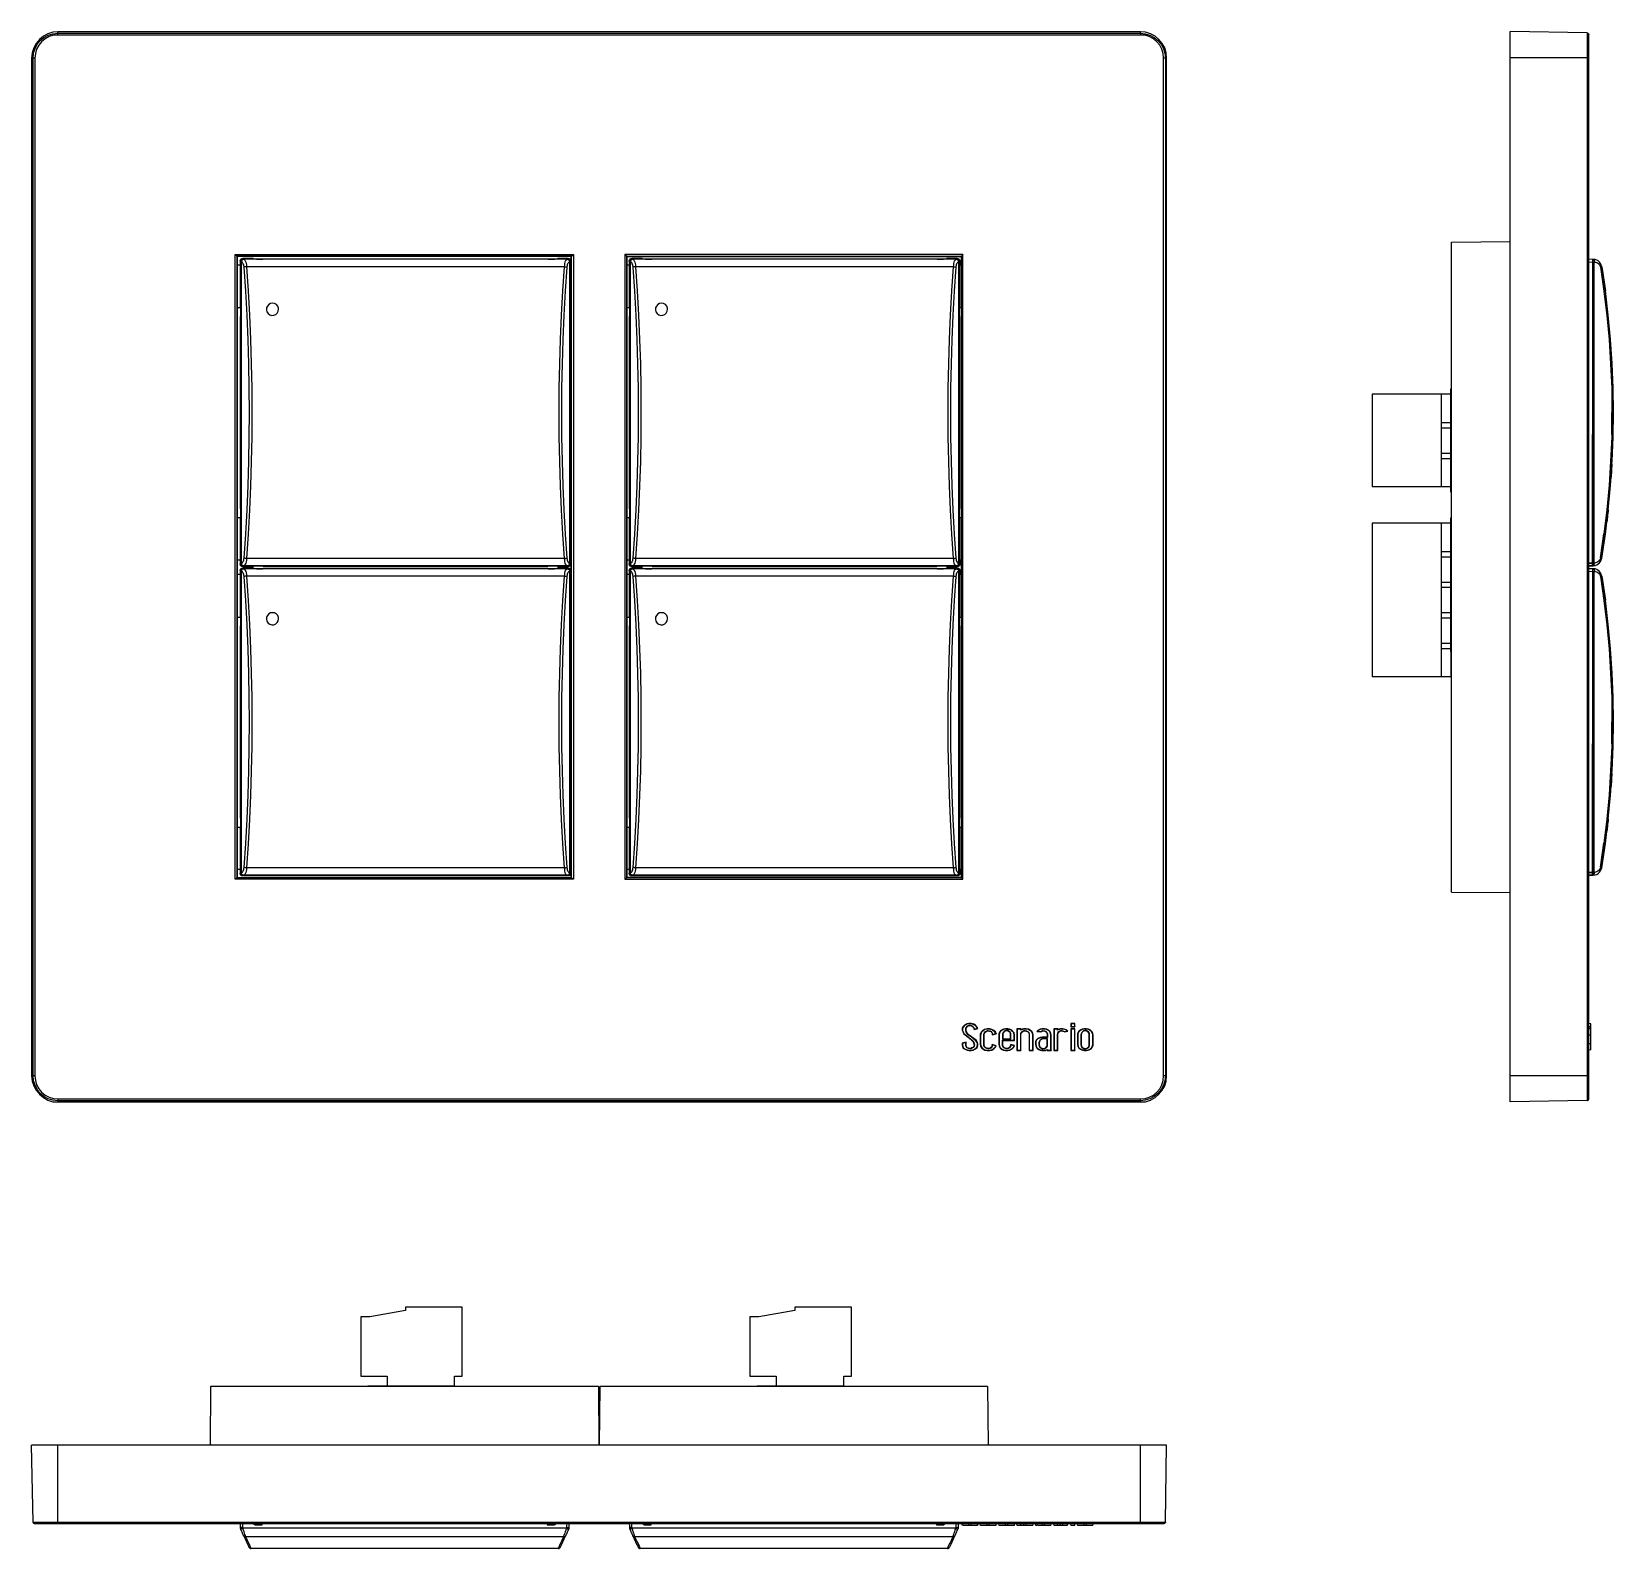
# Model space of a CAD drawing. Header units: centimetres. Extents: x -9.3 to 8.8, y -8.1 to 9.2.
import ezdxf

# ---------------------------------------------------------------- set-up
doc = ezdxf.new("R2010")
doc.units = ezdxf.units.CM
doc.header["$MEASUREMENT"] = 0
doc.layers.add('Camada 1', color=7, linetype='Continuous')

msp = doc.modelspace()

# ---------------------------------------------------------------- linework, layer by layer
at = {"layer": 'Camada 1', "color": 250, "lineweight": 25}
for points, knots in [([(-8.97467, 9.23572), (-8.97467, 9.23572), (-9.03111, 9.2322), (-9.03111, 9.2322), (-9.03111, 9.2322), (-9.08756, 9.21456), (-9.08756, 9.21456), (-9.08756, 9.21456), (-9.14047, 9.18633), (-9.14047, 9.18633), (-9.14047, 9.18633), (-9.18635, 9.14753), (-9.18635, 9.14753), (-9.18635, 9.14753), (-9.22161, 9.1052), (-9.22161, 9.1052), (-9.22161, 9.1052), (-9.24985, 9.05228), (-9.24985, 9.05228), (-9.24985, 9.05228), (-9.26747, 8.99583), (-9.26747, 8.99583), (-9.26747, 8.99583), (-9.27453, 8.93586), (-9.27453, 8.93586)], [0, 0, 0, 0, 0.125, 0.125, 0.125, 0.25, 0.25, 0.25, 0.375, 0.375, 0.375, 0.5, 0.5, 0.5, 0.625, 0.625, 0.625, 0.75, 0.75, 0.75, 0.875, 0.875, 0.875, 1, 1, 1, 1]), ([(3.70417, 8.93586), (3.70417, 8.93586), (3.70064, 8.99583), (3.70064, 8.99583), (3.70064, 8.99583), (3.683, 9.05228), (3.683, 9.05228), (3.683, 9.05228), (3.65478, 9.1052), (3.65478, 9.1052), (3.65478, 9.1052), (3.61597, 9.14753), (3.61597, 9.14753), (3.61597, 9.14753), (3.57364, 9.18633), (3.57364, 9.18633), (3.57364, 9.18633), (3.52072, 9.21456), (3.52072, 9.21456), (3.52072, 9.21456), (3.46428, 9.2322), (3.46428, 9.2322), (3.46428, 9.2322), (3.4043, 9.23572), (3.4043, 9.23572)], [0, 0, 0, 0, 0.125, 0.125, 0.125, 0.25, 0.25, 0.25, 0.375, 0.375, 0.375, 0.5, 0.5, 0.5, 0.625, 0.625, 0.625, 0.75, 0.75, 0.75, 0.875, 0.875, 0.875, 1, 1, 1, 1]), ([(8.51182, 9.22514), (8.51182, 9.22514), (8.51535, 9.22514), (8.51535, 9.22514), (8.51535, 9.22514), (8.51887, 9.22161), (8.51887, 9.22161), (8.51887, 9.22161), (8.5224, 9.22161), (8.5224, 9.22161), (8.5224, 9.22161), (8.52593, 9.21808), (8.52593, 9.21808), (8.52593, 9.21808), (8.52946, 9.21456), (8.52946, 9.21456), (8.52946, 9.21456), (8.52946, 9.21103), (8.52946, 9.21103), (8.52946, 9.21103), (8.53299, 9.2075), (8.53299, 9.2075), (8.53299, 9.2075), (8.53299, 9.20397), (8.53299, 9.20397)], [0, 0, 0, 0, 0.125, 0.125, 0.125, 0.25, 0.25, 0.25, 0.375, 0.375, 0.375, 0.5, 0.5, 0.5, 0.625, 0.625, 0.625, 0.75, 0.75, 0.75, 0.875, 0.875, 0.875, 1, 1, 1, 1]), ([(-9.25689, 8.93586), (-9.25689, 8.93586), (-9.25336, 8.99231), (-9.25336, 8.99231), (-9.25336, 8.99231), (-9.23572, 9.04522), (-9.23572, 9.04522), (-9.23572, 9.04522), (-9.21103, 9.09461), (-9.21103, 9.09461), (-9.21103, 9.09461), (-9.17575, 9.13695), (-9.17575, 9.13695), (-9.17575, 9.13695), (-9.13342, 9.17222), (-9.13342, 9.17222), (-9.13342, 9.17222), (-9.08403, 9.20045), (-9.08403, 9.20045), (-9.08403, 9.20045), (-9.03111, 9.21456), (-9.03111, 9.21456), (-9.03111, 9.21456), (-8.97467, 9.22161), (-8.97467, 9.22161)], [0, 0, 0, 0, 0.125, 0.125, 0.125, 0.25, 0.25, 0.25, 0.375, 0.375, 0.375, 0.5, 0.5, 0.5, 0.625, 0.625, 0.625, 0.75, 0.75, 0.75, 0.875, 0.875, 0.875, 1, 1, 1, 1]), ([(-8.97467, 9.20045), (-8.97467, 9.20045), (-9.02406, 9.19692), (-9.02406, 9.19692), (-9.02406, 9.19692), (-9.07346, 9.18281), (-9.07346, 9.18281), (-9.07346, 9.18281), (-9.11931, 9.15811), (-9.11931, 9.15811), (-9.11931, 9.15811), (-9.16164, 9.12283), (-9.16164, 9.12283), (-9.16164, 9.12283), (-9.19339, 9.08403), (-9.19339, 9.08403), (-9.19339, 9.08403), (-9.2181, 9.03817), (-9.2181, 9.03817), (-9.2181, 9.03817), (-9.23221, 8.98878), (-9.23221, 8.98878), (-9.23221, 8.98878), (-9.23925, 8.93586), (-9.23925, 8.93586)], [0, 0, 0, 0, 0.125, 0.125, 0.125, 0.25, 0.25, 0.25, 0.375, 0.375, 0.375, 0.5, 0.5, 0.5, 0.625, 0.625, 0.625, 0.75, 0.75, 0.75, 0.875, 0.875, 0.875, 1, 1, 1, 1]), ([(3.4043, 9.22161), (3.4043, 9.22161), (3.46075, 9.21456), (3.46075, 9.21456), (3.46075, 9.21456), (3.51367, 9.20045), (3.51367, 9.20045), (3.51367, 9.20045), (3.56305, 9.17222), (3.56305, 9.17222), (3.56305, 9.17222), (3.60539, 9.13695), (3.60539, 9.13695), (3.60539, 9.13695), (3.64067, 9.09461), (3.64067, 9.09461), (3.64067, 9.09461), (3.66889, 9.04522), (3.66889, 9.04522), (3.66889, 9.04522), (3.683, 8.99231), (3.683, 8.99231), (3.683, 8.99231), (3.69005, 8.93586), (3.69005, 8.93586)], [0, 0, 0, 0, 0.125, 0.125, 0.125, 0.25, 0.25, 0.25, 0.375, 0.375, 0.375, 0.5, 0.5, 0.5, 0.625, 0.625, 0.625, 0.75, 0.75, 0.75, 0.875, 0.875, 0.875, 1, 1, 1, 1]), ([(3.66889, 8.93586), (3.66889, 8.93586), (3.66536, 8.98878), (3.66536, 8.98878), (3.66536, 8.98878), (3.65125, 9.03817), (3.65125, 9.03817), (3.65125, 9.03817), (3.62655, 9.08403), (3.62655, 9.08403), (3.62655, 9.08403), (3.59128, 9.12283), (3.59128, 9.12283), (3.59128, 9.12283), (3.55247, 9.15811), (3.55247, 9.15811), (3.55247, 9.15811), (3.50661, 9.18281), (3.50661, 9.18281), (3.50661, 9.18281), (3.45722, 9.19692), (3.45722, 9.19692), (3.45722, 9.19692), (3.4043, 9.20045), (3.4043, 9.20045)], [0, 0, 0, 0, 0.125, 0.125, 0.125, 0.25, 0.25, 0.25, 0.375, 0.375, 0.375, 0.5, 0.5, 0.5, 0.625, 0.625, 0.625, 0.75, 0.75, 0.75, 0.875, 0.875, 0.875, 1, 1, 1, 1]), ([(-6.94621, 6.68867), (-6.94621, 6.68867), (-6.94267, 6.68514), (-6.94267, 6.68514), (-6.94267, 6.68514), (-6.93914, 6.68161), (-6.93914, 6.68161), (-6.93914, 6.68161), (-6.93561, 6.67808), (-6.93561, 6.67808), (-6.93561, 6.67808), (-6.9321, 6.67456), (-6.9321, 6.67456), (-6.9321, 6.67456), (-6.92856, 6.67103), (-6.92856, 6.67103)], [0, 0, 0, 0, 0.2, 0.2, 0.2, 0.4, 0.4, 0.4, 0.6, 0.6, 0.6, 0.8, 0.8, 0.8, 1, 1, 1, 1]), ([(-6.89117, 6.61458), (-6.89117, 6.61458), (-6.88941, 6.61988), (-6.88941, 6.61988), (-6.88941, 6.61988), (-6.88764, 6.62517), (-6.88764, 6.62517), (-6.88764, 6.62517), (-6.88588, 6.63046), (-6.88588, 6.63046), (-6.88588, 6.63046), (-6.88234, 6.63575), (-6.88234, 6.63575), (-6.88234, 6.63575), (-6.87706, 6.63928), (-6.87706, 6.63928), (-6.87706, 6.63928), (-6.87175, 6.64104), (-6.87175, 6.64104), (-6.87175, 6.64104), (-6.86645, 6.64281), (-6.86645, 6.64281), (-6.86645, 6.64281), (-6.86116, 6.64461), (-6.86116, 6.64461)], [0, 0, 0, 0, 0.125, 0.125, 0.125, 0.25, 0.25, 0.25, 0.375, 0.375, 0.375, 0.5, 0.5, 0.5, 0.625, 0.625, 0.625, 0.75, 0.75, 0.75, 0.875, 0.875, 0.875, 1, 1, 1, 1]), ([(-6.85234, 6.63575), (-6.85234, 6.63575), (-6.85763, 6.63399), (-6.85763, 6.63399), (-6.85763, 6.63399), (-6.8647, 6.63222), (-6.8647, 6.63222), (-6.8647, 6.63222), (-6.86822, 6.63046), (-6.86822, 6.63046), (-6.86822, 6.63046), (-6.87352, 6.62693), (-6.87352, 6.62693), (-6.87352, 6.62693), (-6.87706, 6.62164), (-6.87706, 6.62164), (-6.87706, 6.62164), (-6.88057, 6.61635), (-6.88057, 6.61635), (-6.88057, 6.61635), (-6.88234, 6.61106), (-6.88234, 6.61106), (-6.88234, 6.61106), (-6.88234, 6.60576), (-6.88234, 6.60576)], [0, 0, 0, 0, 0.125, 0.125, 0.125, 0.25, 0.25, 0.25, 0.375, 0.375, 0.375, 0.5, 0.5, 0.5, 0.625, 0.625, 0.625, 0.75, 0.75, 0.75, 0.875, 0.875, 0.875, 1, 1, 1, 1]), ([(-6.84881, 6.63575), (-6.84881, 6.63575), (-6.8541, 6.63399), (-6.8541, 6.63399), (-6.8541, 6.63399), (-6.85939, 6.63222), (-6.85939, 6.63222), (-6.85939, 6.63222), (-6.8647, 6.63046), (-6.8647, 6.63046), (-6.8647, 6.63046), (-6.86822, 6.62693), (-6.86822, 6.62693), (-6.86822, 6.62693), (-6.87175, 6.62164), (-6.87175, 6.62164), (-6.87175, 6.62164), (-6.87528, 6.61635), (-6.87528, 6.61635), (-6.87528, 6.61635), (-6.87528, 6.61106), (-6.87528, 6.61106), (-6.87528, 6.61106), (-6.87706, 6.60576), (-6.87706, 6.60576)], [0, 0, 0, 0, 0.125, 0.125, 0.125, 0.25, 0.25, 0.25, 0.375, 0.375, 0.375, 0.5, 0.5, 0.5, 0.625, 0.625, 0.625, 0.75, 0.75, 0.75, 0.875, 0.875, 0.875, 1, 1, 1, 1]), ([(-6.85058, 6.63575), (-6.85058, 6.63575), (-6.85587, 6.63399), (-6.85587, 6.63399), (-6.85587, 6.63399), (-6.86116, 6.63222), (-6.86116, 6.63222), (-6.86116, 6.63222), (-6.86645, 6.63046), (-6.86645, 6.63046), (-6.86645, 6.63046), (-6.86998, 6.62693), (-6.86998, 6.62693), (-6.86998, 6.62693), (-6.87352, 6.62164), (-6.87352, 6.62164), (-6.87352, 6.62164), (-6.87528, 6.61635), (-6.87528, 6.61635), (-6.87528, 6.61635), (-6.87706, 6.61106), (-6.87706, 6.61106), (-6.87706, 6.61106), (-6.87706, 6.60576), (-6.87706, 6.60576)], [0, 0, 0, 0, 0.125, 0.125, 0.125, 0.25, 0.25, 0.25, 0.375, 0.375, 0.375, 0.5, 0.5, 0.5, 0.625, 0.625, 0.625, 0.75, 0.75, 0.75, 0.875, 0.875, 0.875, 1, 1, 1, 1]), ([(-6.84527, 6.54572), (-6.84527, 6.54572), (-6.84705, 6.55987), (-6.84705, 6.55987), (-6.84705, 6.55987), (-6.84881, 6.57222), (-6.84881, 6.57222), (-6.84881, 6.57222), (-6.8541, 6.58283), (-6.8541, 6.58283), (-6.8541, 6.58283), (-6.85763, 6.59165), (-6.85763, 6.59165), (-6.85763, 6.59165), (-6.8647, 6.59871), (-6.8647, 6.59871), (-6.8647, 6.59871), (-6.86998, 6.604), (-6.86998, 6.604), (-6.86998, 6.604), (-6.87706, 6.60576), (-6.87706, 6.60576)], [0, 0, 0, 0, 0.14285714, 0.14285714, 0.14285714, 0.28571429, 0.28571429, 0.28571429, 0.42857143, 0.42857143, 0.42857143, 0.57142857, 0.57142857, 0.57142857, 0.71428571, 0.71428571, 0.71428571, 0.85714286, 0.85714286, 0.85714286, 1, 1, 1, 1]), ([(-6.84881, 6.63575), (-6.84881, 6.63575), (-6.84351, 6.63222), (-6.84351, 6.63222), (-6.84351, 6.63222), (-6.83645, 6.62693), (-6.83645, 6.62693), (-6.83645, 6.62693), (-6.83116, 6.61635), (-6.83116, 6.61635), (-6.83116, 6.61635), (-6.82585, 6.604), (-6.82585, 6.604), (-6.82585, 6.604), (-6.82232, 6.58809), (-6.82232, 6.58809), (-6.82232, 6.58809), (-6.8188, 6.57045), (-6.8188, 6.57045), (-6.8188, 6.57045), (-6.81702, 6.55101), (-6.81702, 6.55101)], [0, 0, 0, 0, 0.14285714, 0.14285714, 0.14285714, 0.28571429, 0.28571429, 0.28571429, 0.42857143, 0.42857143, 0.42857143, 0.57142857, 0.57142857, 0.57142857, 0.71428571, 0.71428571, 0.71428571, 0.85714286, 0.85714286, 0.85714286, 1, 1, 1, 1]), ([(-6.81702, 6.55101), (-6.81702, 6.55101), (-6.82585, 6.55101), (-6.82585, 6.55101), (-6.82585, 6.55101), (-6.82938, 6.54928), (-6.82938, 6.54928), (-6.82938, 6.54928), (-6.83645, 6.54928), (-6.83645, 6.54928), (-6.83645, 6.54928), (-6.83998, 6.54749), (-6.83998, 6.54749), (-6.83998, 6.54749), (-6.84351, 6.54749), (-6.84351, 6.54749), (-6.84351, 6.54749), (-6.84527, 6.54572), (-6.84527, 6.54572)], [0, 0, 0, 0, 0.16666667, 0.16666667, 0.16666667, 0.33333333, 0.33333333, 0.33333333, 0.5, 0.5, 0.5, 0.66666667, 0.66666667, 0.66666667, 0.83333333, 0.83333333, 0.83333333, 1, 1, 1, 1]), ([(-6.84527, 3.21829), (-6.84527, 3.21829), (-6.82585, 3.49366), (-6.82585, 3.49366), (-6.82585, 3.49366), (-6.80996, 3.77081), (-6.80996, 3.77081), (-6.80996, 3.77081), (-6.79937, 4.04795), (-6.79937, 4.04795), (-6.79937, 4.04795), (-6.79055, 4.32509), (-6.79055, 4.32509), (-6.79055, 4.32509), (-6.78526, 4.604), (-6.78526, 4.604), (-6.78526, 4.604), (-6.78349, 4.8829), (-6.78349, 4.8829), (-6.78349, 4.8829), (-6.78526, 5.16005), (-6.78526, 5.16005), (-6.78526, 5.16005), (-6.79055, 5.43895), (-6.79055, 5.43895), (-6.79055, 5.43895), (-6.79937, 5.71609), (-6.79937, 5.71609), (-6.79937, 5.71609), (-6.80996, 5.995), (-6.80996, 5.995), (-6.80996, 5.995), (-6.82585, 6.27038), (-6.82585, 6.27038), (-6.82585, 6.27038), (-6.84527, 6.54572), (-6.84527, 6.54572)], [0, 0, 0, 0, 0.08333333, 0.08333333, 0.08333333, 0.16666667, 0.16666667, 0.16666667, 0.25, 0.25, 0.25, 0.33333333, 0.33333333, 0.33333333, 0.41666667, 0.41666667, 0.41666667, 0.5, 0.5, 0.5, 0.58333333, 0.58333333, 0.58333333, 0.66666667, 0.66666667, 0.66666667, 0.75, 0.75, 0.75, 0.83333333, 0.83333333, 0.83333333, 0.91666667, 0.91666667, 0.91666667, 1, 1, 1, 1]), ([(-6.81702, 6.55101), (-6.81702, 6.55101), (-6.79937, 6.27391), (-6.79937, 6.27391), (-6.79937, 6.27391), (-6.78349, 5.99676), (-6.78349, 5.99676), (-6.78349, 5.99676), (-6.77111, 5.71962), (-6.77111, 5.71962), (-6.77111, 5.71962), (-6.76229, 5.44072), (-6.76229, 5.44072), (-6.76229, 5.44072), (-6.757, 5.16181), (-6.757, 5.16181), (-6.757, 5.16181), (-6.75524, 4.8829), (-6.75524, 4.8829), (-6.75524, 4.8829), (-6.757, 4.604), (-6.757, 4.604), (-6.757, 4.604), (-6.76229, 4.32333), (-6.76229, 4.32333), (-6.76229, 4.32333), (-6.77111, 4.04619), (-6.77111, 4.04619), (-6.77111, 4.04619), (-6.78349, 3.76728), (-6.78349, 3.76728), (-6.78349, 3.76728), (-6.79937, 3.49014), (-6.79937, 3.49014), (-6.79937, 3.49014), (-6.81702, 3.21476), (-6.81702, 3.21476)], [0, 0, 0, 0, 0.08333333, 0.08333333, 0.08333333, 0.16666667, 0.16666667, 0.16666667, 0.25, 0.25, 0.25, 0.33333333, 0.33333333, 0.33333333, 0.41666667, 0.41666667, 0.41666667, 0.5, 0.5, 0.5, 0.58333333, 0.58333333, 0.58333333, 0.66666667, 0.66666667, 0.66666667, 0.75, 0.75, 0.75, 0.83333333, 0.83333333, 0.83333333, 0.91666667, 0.91666667, 0.91666667, 1, 1, 1, 1]), ([(-3.18068, 3.21476), (-3.18068, 3.21476), (-3.20008, 3.49014), (-3.20008, 3.49014), (-3.20008, 3.49014), (-3.21596, 3.76728), (-3.21596, 3.76728), (-3.21596, 3.76728), (-3.22658, 4.04619), (-3.22658, 4.04619), (-3.22658, 4.04619), (-3.2354, 4.32333), (-3.2354, 4.32333), (-3.2354, 4.32333), (-3.24069, 4.604), (-3.24069, 4.604), (-3.24069, 4.604), (-3.24245, 4.8829), (-3.24245, 4.8829), (-3.24245, 4.8829), (-3.24069, 5.16181), (-3.24069, 5.16181), (-3.24069, 5.16181), (-3.2354, 5.44072), (-3.2354, 5.44072), (-3.2354, 5.44072), (-3.22658, 5.71962), (-3.22658, 5.71962), (-3.22658, 5.71962), (-3.21596, 5.99676), (-3.21596, 5.99676), (-3.21596, 5.99676), (-3.20008, 6.27391), (-3.20008, 6.27391), (-3.20008, 6.27391), (-3.18068, 6.55101), (-3.18068, 6.55101)], [0, 0, 0, 0, 0.08333333, 0.08333333, 0.08333333, 0.16666667, 0.16666667, 0.16666667, 0.25, 0.25, 0.25, 0.33333333, 0.33333333, 0.33333333, 0.41666667, 0.41666667, 0.41666667, 0.5, 0.5, 0.5, 0.58333333, 0.58333333, 0.58333333, 0.66666667, 0.66666667, 0.66666667, 0.75, 0.75, 0.75, 0.83333333, 0.83333333, 0.83333333, 0.91666667, 0.91666667, 0.91666667, 1, 1, 1, 1]), ([(-3.15419, 6.54572), (-3.15419, 6.54572), (-3.17186, 6.27038), (-3.17186, 6.27038), (-3.17186, 6.27038), (-3.18774, 5.995), (-3.18774, 5.995), (-3.18774, 5.995), (-3.20008, 5.71609), (-3.20008, 5.71609), (-3.20008, 5.71609), (-3.2089, 5.43895), (-3.2089, 5.43895), (-3.2089, 5.43895), (-3.21423, 5.16005), (-3.21423, 5.16005), (-3.21423, 5.16005), (-3.21596, 4.8829), (-3.21596, 4.8829), (-3.21596, 4.8829), (-3.21423, 4.604), (-3.21423, 4.604), (-3.21423, 4.604), (-3.2089, 4.32509), (-3.2089, 4.32509), (-3.2089, 4.32509), (-3.20008, 4.04795), (-3.20008, 4.04795), (-3.20008, 4.04795), (-3.18774, 3.77081), (-3.18774, 3.77081), (-3.18774, 3.77081), (-3.17186, 3.49366), (-3.17186, 3.49366), (-3.17186, 3.49366), (-3.15419, 3.21829), (-3.15419, 3.21829)], [0, 0, 0, 0, 0.08333333, 0.08333333, 0.08333333, 0.16666667, 0.16666667, 0.16666667, 0.25, 0.25, 0.25, 0.33333333, 0.33333333, 0.33333333, 0.41666667, 0.41666667, 0.41666667, 0.5, 0.5, 0.5, 0.58333333, 0.58333333, 0.58333333, 0.66666667, 0.66666667, 0.66666667, 0.75, 0.75, 0.75, 0.83333333, 0.83333333, 0.83333333, 0.91666667, 0.91666667, 0.91666667, 1, 1, 1, 1]), ([(-3.18068, 6.55101), (-3.18068, 6.55101), (-3.17892, 6.57045), (-3.17892, 6.57045), (-3.17892, 6.57045), (-3.17715, 6.58809), (-3.17715, 6.58809), (-3.17715, 6.58809), (-3.17186, 6.604), (-3.17186, 6.604), (-3.17186, 6.604), (-3.16833, 6.61635), (-3.16833, 6.61635), (-3.16833, 6.61635), (-3.16124, 6.62693), (-3.16124, 6.62693), (-3.16124, 6.62693), (-3.15595, 6.63222), (-3.15595, 6.63222), (-3.15595, 6.63222), (-3.1489, 6.63575), (-3.1489, 6.63575)], [0, 0, 0, 0, 0.14285714, 0.14285714, 0.14285714, 0.28571429, 0.28571429, 0.28571429, 0.42857143, 0.42857143, 0.42857143, 0.57142857, 0.57142857, 0.57142857, 0.71428571, 0.71428571, 0.71428571, 0.85714286, 0.85714286, 0.85714286, 1, 1, 1, 1]), ([(-3.18068, 6.55101), (-3.18068, 6.55101), (-3.17186, 6.55101), (-3.17186, 6.55101), (-3.17186, 6.55101), (-3.16833, 6.54928), (-3.16833, 6.54928), (-3.16833, 6.54928), (-3.16124, 6.54928), (-3.16124, 6.54928), (-3.16124, 6.54928), (-3.15771, 6.54749), (-3.15771, 6.54749), (-3.15771, 6.54749), (-3.15595, 6.54749), (-3.15595, 6.54749), (-3.15595, 6.54749), (-3.15419, 6.54572), (-3.15419, 6.54572)], [0, 0, 0, 0, 0.16666667, 0.16666667, 0.16666667, 0.33333333, 0.33333333, 0.33333333, 0.5, 0.5, 0.5, 0.66666667, 0.66666667, 0.66666667, 0.83333333, 0.83333333, 0.83333333, 1, 1, 1, 1]), ([(-3.12244, 6.60576), (-3.12244, 6.60576), (-3.12949, 6.604), (-3.12949, 6.604), (-3.12949, 6.604), (-3.13478, 6.59871), (-3.13478, 6.59871), (-3.13478, 6.59871), (-3.14008, 6.59165), (-3.14008, 6.59165), (-3.14008, 6.59165), (-3.14537, 6.58283), (-3.14537, 6.58283), (-3.14537, 6.58283), (-3.1489, 6.57222), (-3.1489, 6.57222), (-3.1489, 6.57222), (-3.15242, 6.55987), (-3.15242, 6.55987), (-3.15242, 6.55987), (-3.15419, 6.54572), (-3.15419, 6.54572)], [0, 0, 0, 0, 0.14285714, 0.14285714, 0.14285714, 0.28571429, 0.28571429, 0.28571429, 0.42857143, 0.42857143, 0.42857143, 0.57142857, 0.57142857, 0.57142857, 0.71428571, 0.71428571, 0.71428571, 0.85714286, 0.85714286, 0.85714286, 1, 1, 1, 1]), ([(-3.1489, 6.63575), (-3.1489, 6.63575), (-3.1436, 6.63399), (-3.1436, 6.63399), (-3.1436, 6.63399), (-3.13831, 6.63222), (-3.13831, 6.63222), (-3.13831, 6.63222), (-3.13478, 6.63046), (-3.13478, 6.63046), (-3.13478, 6.63046), (-3.12949, 6.62693), (-3.12949, 6.62693), (-3.12949, 6.62693), (-3.12769, 6.62164), (-3.12769, 6.62164), (-3.12769, 6.62164), (-3.12417, 6.61635), (-3.12417, 6.61635), (-3.12417, 6.61635), (-3.12244, 6.61106), (-3.12244, 6.61106), (-3.12244, 6.61106), (-3.12244, 6.60576), (-3.12244, 6.60576)], [0, 0, 0, 0, 0.125, 0.125, 0.125, 0.25, 0.25, 0.25, 0.375, 0.375, 0.375, 0.5, 0.5, 0.5, 0.625, 0.625, 0.625, 0.75, 0.75, 0.75, 0.875, 0.875, 0.875, 1, 1, 1, 1]), ([(-3.1489, 6.63575), (-3.1489, 6.63575), (-3.1436, 6.63399), (-3.1436, 6.63399), (-3.1436, 6.63399), (-3.13831, 6.63222), (-3.13831, 6.63222), (-3.13831, 6.63222), (-3.13299, 6.63046), (-3.13299, 6.63046), (-3.13299, 6.63046), (-3.12949, 6.62693), (-3.12949, 6.62693), (-3.12949, 6.62693), (-3.12593, 6.62164), (-3.12593, 6.62164), (-3.12593, 6.62164), (-3.12244, 6.61635), (-3.12244, 6.61635), (-3.12244, 6.61635), (-3.12244, 6.61106), (-3.12244, 6.61106), (-3.12244, 6.61106), (-3.12064, 6.60576), (-3.12064, 6.60576)], [0, 0, 0, 0, 0.125, 0.125, 0.125, 0.25, 0.25, 0.25, 0.375, 0.375, 0.375, 0.5, 0.5, 0.5, 0.625, 0.625, 0.625, 0.75, 0.75, 0.75, 0.875, 0.875, 0.875, 1, 1, 1, 1]), ([(-3.14713, 6.63575), (-3.14713, 6.63575), (-3.14008, 6.63399), (-3.14008, 6.63399), (-3.14008, 6.63399), (-3.13478, 6.63222), (-3.13478, 6.63222), (-3.13478, 6.63222), (-3.12949, 6.63046), (-3.12949, 6.63046), (-3.12949, 6.63046), (-3.12593, 6.62693), (-3.12593, 6.62693), (-3.12593, 6.62693), (-3.12064, 6.62164), (-3.12064, 6.62164), (-3.12064, 6.62164), (-3.11887, 6.61635), (-3.11887, 6.61635), (-3.11887, 6.61635), (-3.11711, 6.61106), (-3.11711, 6.61106), (-3.11711, 6.61106), (-3.11711, 6.60576), (-3.11711, 6.60576)], [0, 0, 0, 0, 0.125, 0.125, 0.125, 0.25, 0.25, 0.25, 0.375, 0.375, 0.375, 0.5, 0.5, 0.5, 0.625, 0.625, 0.625, 0.75, 0.75, 0.75, 0.875, 0.875, 0.875, 1, 1, 1, 1]), ([(-3.13831, 6.64461), (-3.13831, 6.64461), (-3.13126, 6.64281), (-3.13126, 6.64281), (-3.13126, 6.64281), (-3.12593, 6.64104), (-3.12593, 6.64104), (-3.12593, 6.64104), (-3.12064, 6.63928), (-3.12064, 6.63928), (-3.12064, 6.63928), (-3.11711, 6.63575), (-3.11711, 6.63575), (-3.11711, 6.63575), (-3.11358, 6.63046), (-3.11358, 6.63046), (-3.11358, 6.63046), (-3.11005, 6.62517), (-3.11005, 6.62517), (-3.11005, 6.62517), (-3.10829, 6.61988), (-3.10829, 6.61988), (-3.10829, 6.61988), (-3.10829, 6.61458), (-3.10829, 6.61458)], [0, 0, 0, 0, 0.125, 0.125, 0.125, 0.25, 0.25, 0.25, 0.375, 0.375, 0.375, 0.5, 0.5, 0.5, 0.625, 0.625, 0.625, 0.75, 0.75, 0.75, 0.875, 0.875, 0.875, 1, 1, 1, 1]), ([(-3.10092, 6.67103), (-3.10092, 6.67103), (-3.09739, 6.67103), (-3.09739, 6.67103), (-3.09739, 6.67103), (-3.09739, 6.67456), (-3.09739, 6.67456), (-3.09739, 6.67456), (-3.09386, 6.67456), (-3.09386, 6.67456), (-3.09386, 6.67456), (-3.09033, 6.67808), (-3.09033, 6.67808), (-3.09033, 6.67808), (-3.08681, 6.68161), (-3.08681, 6.68161), (-3.08681, 6.68161), (-3.08328, 6.68514), (-3.08328, 6.68514), (-3.08328, 6.68514), (-3.07975, 6.68867), (-3.07975, 6.68867)], [0, 0, 0, 0, 0.14285714, 0.14285714, 0.14285714, 0.28571429, 0.28571429, 0.28571429, 0.42857143, 0.42857143, 0.42857143, 0.57142857, 0.57142857, 0.57142857, 0.71428571, 0.71428571, 0.71428571, 0.85714286, 0.85714286, 0.85714286, 1, 1, 1, 1]), ([(-2.46944, 6.67103), (-2.46944, 6.67103), (-2.47297, 6.67103), (-2.47297, 6.67103), (-2.47297, 6.67103), (-2.47297, 6.67456), (-2.47297, 6.67456), (-2.47297, 6.67456), (-2.4765, 6.67456), (-2.4765, 6.67456), (-2.4765, 6.67456), (-2.48003, 6.67808), (-2.48003, 6.67808), (-2.48003, 6.67808), (-2.48355, 6.68161), (-2.48355, 6.68161), (-2.48355, 6.68161), (-2.48708, 6.68514), (-2.48708, 6.68514), (-2.48708, 6.68514), (-2.49061, 6.68867), (-2.49061, 6.68867)], [0, 0, 0, 0, 0.14285714, 0.14285714, 0.14285714, 0.28571429, 0.28571429, 0.28571429, 0.42857143, 0.42857143, 0.42857143, 0.57142857, 0.57142857, 0.57142857, 0.71428571, 0.71428571, 0.71428571, 0.85714286, 0.85714286, 0.85714286, 1, 1, 1, 1]), ([(-2.44265, 6.61458), (-2.44265, 6.61458), (-2.44089, 6.61988), (-2.44089, 6.61988), (-2.44089, 6.61988), (-2.43912, 6.62517), (-2.43912, 6.62517), (-2.43912, 6.62517), (-2.43736, 6.63046), (-2.43736, 6.63046), (-2.43736, 6.63046), (-2.43382, 6.63575), (-2.43382, 6.63575), (-2.43382, 6.63575), (-2.42854, 6.63928), (-2.42854, 6.63928), (-2.42854, 6.63928), (-2.42323, 6.64104), (-2.42323, 6.64104), (-2.42323, 6.64104), (-2.41793, 6.64281), (-2.41793, 6.64281), (-2.41793, 6.64281), (-2.41264, 6.64461), (-2.41264, 6.64461)], [0, 0, 0, 0, 0.125, 0.125, 0.125, 0.25, 0.25, 0.25, 0.375, 0.375, 0.375, 0.5, 0.5, 0.5, 0.625, 0.625, 0.625, 0.75, 0.75, 0.75, 0.875, 0.875, 0.875, 1, 1, 1, 1]), ([(-2.40382, 6.63575), (-2.40382, 6.63575), (-2.40911, 6.63399), (-2.40911, 6.63399), (-2.40911, 6.63399), (-2.41618, 6.63222), (-2.41618, 6.63222), (-2.41618, 6.63222), (-2.4197, 6.63046), (-2.4197, 6.63046), (-2.4197, 6.63046), (-2.425, 6.62693), (-2.425, 6.62693), (-2.425, 6.62693), (-2.42854, 6.62164), (-2.42854, 6.62164), (-2.42854, 6.62164), (-2.43205, 6.61635), (-2.43205, 6.61635), (-2.43205, 6.61635), (-2.43382, 6.61106), (-2.43382, 6.61106), (-2.43382, 6.61106), (-2.43382, 6.60576), (-2.43382, 6.60576)], [0, 0, 0, 0, 0.125, 0.125, 0.125, 0.25, 0.25, 0.25, 0.375, 0.375, 0.375, 0.5, 0.5, 0.5, 0.625, 0.625, 0.625, 0.75, 0.75, 0.75, 0.875, 0.875, 0.875, 1, 1, 1, 1]), ([(-2.40029, 6.63575), (-2.40029, 6.63575), (-2.40558, 6.63399), (-2.40558, 6.63399), (-2.40558, 6.63399), (-2.41087, 6.63222), (-2.41087, 6.63222), (-2.41087, 6.63222), (-2.41618, 6.63046), (-2.41618, 6.63046), (-2.41618, 6.63046), (-2.4197, 6.62693), (-2.4197, 6.62693), (-2.4197, 6.62693), (-2.42323, 6.62164), (-2.42323, 6.62164), (-2.42323, 6.62164), (-2.42676, 6.61635), (-2.42676, 6.61635), (-2.42676, 6.61635), (-2.42676, 6.61106), (-2.42676, 6.61106), (-2.42676, 6.61106), (-2.42854, 6.60576), (-2.42854, 6.60576)], [0, 0, 0, 0, 0.125, 0.125, 0.125, 0.25, 0.25, 0.25, 0.375, 0.375, 0.375, 0.5, 0.5, 0.5, 0.625, 0.625, 0.625, 0.75, 0.75, 0.75, 0.875, 0.875, 0.875, 1, 1, 1, 1]), ([(-2.40206, 6.63575), (-2.40206, 6.63575), (-2.40735, 6.63399), (-2.40735, 6.63399), (-2.40735, 6.63399), (-2.41264, 6.63222), (-2.41264, 6.63222), (-2.41264, 6.63222), (-2.41793, 6.63046), (-2.41793, 6.63046), (-2.41793, 6.63046), (-2.42146, 6.62693), (-2.42146, 6.62693), (-2.42146, 6.62693), (-2.425, 6.62164), (-2.425, 6.62164), (-2.425, 6.62164), (-2.42676, 6.61635), (-2.42676, 6.61635), (-2.42676, 6.61635), (-2.42854, 6.61106), (-2.42854, 6.61106), (-2.42854, 6.61106), (-2.42854, 6.60576), (-2.42854, 6.60576)], [0, 0, 0, 0, 0.125, 0.125, 0.125, 0.25, 0.25, 0.25, 0.375, 0.375, 0.375, 0.5, 0.5, 0.5, 0.625, 0.625, 0.625, 0.75, 0.75, 0.75, 0.875, 0.875, 0.875, 1, 1, 1, 1]), ([(-2.39675, 6.54572), (-2.39675, 6.54572), (-2.39853, 6.55987), (-2.39853, 6.55987), (-2.39853, 6.55987), (-2.40029, 6.57222), (-2.40029, 6.57222), (-2.40029, 6.57222), (-2.40558, 6.58283), (-2.40558, 6.58283), (-2.40558, 6.58283), (-2.40911, 6.59165), (-2.40911, 6.59165), (-2.40911, 6.59165), (-2.41618, 6.59871), (-2.41618, 6.59871), (-2.41618, 6.59871), (-2.42146, 6.604), (-2.42146, 6.604), (-2.42146, 6.604), (-2.42854, 6.60576), (-2.42854, 6.60576)], [0, 0, 0, 0, 0.14285714, 0.14285714, 0.14285714, 0.28571429, 0.28571429, 0.28571429, 0.42857143, 0.42857143, 0.42857143, 0.57142857, 0.57142857, 0.57142857, 0.71428571, 0.71428571, 0.71428571, 0.85714286, 0.85714286, 0.85714286, 1, 1, 1, 1]), ([(-2.40029, 6.63575), (-2.40029, 6.63575), (-2.39499, 6.63222), (-2.39499, 6.63222), (-2.39499, 6.63222), (-2.38793, 6.62693), (-2.38793, 6.62693), (-2.38793, 6.62693), (-2.38264, 6.61635), (-2.38264, 6.61635), (-2.38264, 6.61635), (-2.37733, 6.604), (-2.37733, 6.604), (-2.37733, 6.604), (-2.3738, 6.58809), (-2.3738, 6.58809), (-2.3738, 6.58809), (-2.37028, 6.57045), (-2.37028, 6.57045), (-2.37028, 6.57045), (-2.3685, 6.55101), (-2.3685, 6.55101)], [0, 0, 0, 0, 0.14285714, 0.14285714, 0.14285714, 0.28571429, 0.28571429, 0.28571429, 0.42857143, 0.42857143, 0.42857143, 0.57142857, 0.57142857, 0.57142857, 0.71428571, 0.71428571, 0.71428571, 0.85714286, 0.85714286, 0.85714286, 1, 1, 1, 1]), ([(-2.3685, 6.55101), (-2.3685, 6.55101), (-2.37733, 6.55101), (-2.37733, 6.55101), (-2.37733, 6.55101), (-2.38086, 6.54928), (-2.38086, 6.54928), (-2.38086, 6.54928), (-2.38793, 6.54928), (-2.38793, 6.54928), (-2.38793, 6.54928), (-2.39146, 6.54749), (-2.39146, 6.54749), (-2.39146, 6.54749), (-2.39499, 6.54749), (-2.39499, 6.54749), (-2.39499, 6.54749), (-2.39675, 6.54572), (-2.39675, 6.54572)], [0, 0, 0, 0, 0.16666667, 0.16666667, 0.16666667, 0.33333333, 0.33333333, 0.33333333, 0.5, 0.5, 0.5, 0.66666667, 0.66666667, 0.66666667, 0.83333333, 0.83333333, 0.83333333, 1, 1, 1, 1]), ([(-2.39675, 3.21829), (-2.39675, 3.21829), (-2.37733, 3.49366), (-2.37733, 3.49366), (-2.37733, 3.49366), (-2.36144, 3.77081), (-2.36144, 3.77081), (-2.36144, 3.77081), (-2.35085, 4.04795), (-2.35085, 4.04795), (-2.35085, 4.04795), (-2.34203, 4.32509), (-2.34203, 4.32509), (-2.34203, 4.32509), (-2.33674, 4.604), (-2.33674, 4.604), (-2.33674, 4.604), (-2.33497, 4.8829), (-2.33497, 4.8829), (-2.33497, 4.8829), (-2.33674, 5.16005), (-2.33674, 5.16005), (-2.33674, 5.16005), (-2.34203, 5.43895), (-2.34203, 5.43895), (-2.34203, 5.43895), (-2.35085, 5.71609), (-2.35085, 5.71609), (-2.35085, 5.71609), (-2.36144, 5.995), (-2.36144, 5.995), (-2.36144, 5.995), (-2.37733, 6.27038), (-2.37733, 6.27038), (-2.37733, 6.27038), (-2.39675, 6.54572), (-2.39675, 6.54572)], [0, 0, 0, 0, 0.08333333, 0.08333333, 0.08333333, 0.16666667, 0.16666667, 0.16666667, 0.25, 0.25, 0.25, 0.33333333, 0.33333333, 0.33333333, 0.41666667, 0.41666667, 0.41666667, 0.5, 0.5, 0.5, 0.58333333, 0.58333333, 0.58333333, 0.66666667, 0.66666667, 0.66666667, 0.75, 0.75, 0.75, 0.83333333, 0.83333333, 0.83333333, 0.91666667, 0.91666667, 0.91666667, 1, 1, 1, 1]), ([(-2.3685, 6.55101), (-2.3685, 6.55101), (-2.35085, 6.27391), (-2.35085, 6.27391), (-2.35085, 6.27391), (-2.33497, 5.99676), (-2.33497, 5.99676), (-2.33497, 5.99676), (-2.32259, 5.71962), (-2.32259, 5.71962), (-2.32259, 5.71962), (-2.31377, 5.44072), (-2.31377, 5.44072), (-2.31377, 5.44072), (-2.30848, 5.16181), (-2.30848, 5.16181), (-2.30848, 5.16181), (-2.30672, 4.8829), (-2.30672, 4.8829), (-2.30672, 4.8829), (-2.30848, 4.604), (-2.30848, 4.604), (-2.30848, 4.604), (-2.31377, 4.32333), (-2.31377, 4.32333), (-2.31377, 4.32333), (-2.32259, 4.04619), (-2.32259, 4.04619), (-2.32259, 4.04619), (-2.33497, 3.76728), (-2.33497, 3.76728), (-2.33497, 3.76728), (-2.35085, 3.49014), (-2.35085, 3.49014), (-2.35085, 3.49014), (-2.3685, 3.21476), (-2.3685, 3.21476)], [0, 0, 0, 0, 0.08333333, 0.08333333, 0.08333333, 0.16666667, 0.16666667, 0.16666667, 0.25, 0.25, 0.25, 0.33333333, 0.33333333, 0.33333333, 0.41666667, 0.41666667, 0.41666667, 0.5, 0.5, 0.5, 0.58333333, 0.58333333, 0.58333333, 0.66666667, 0.66666667, 0.66666667, 0.75, 0.75, 0.75, 0.83333333, 0.83333333, 0.83333333, 0.91666667, 0.91666667, 0.91666667, 1, 1, 1, 1]), ([(1.26784, 3.21476), (1.26784, 3.21476), (1.24844, 3.49014), (1.24844, 3.49014), (1.24844, 3.49014), (1.23256, 3.76728), (1.23256, 3.76728), (1.23256, 3.76728), (1.22194, 4.04619), (1.22194, 4.04619), (1.22194, 4.04619), (1.21312, 4.32333), (1.21312, 4.32333), (1.21312, 4.32333), (1.20783, 4.604), (1.20783, 4.604), (1.20783, 4.604), (1.20607, 4.8829), (1.20607, 4.8829), (1.20607, 4.8829), (1.20783, 5.16181), (1.20783, 5.16181), (1.20783, 5.16181), (1.21312, 5.44072), (1.21312, 5.44072), (1.21312, 5.44072), (1.22194, 5.71962), (1.22194, 5.71962), (1.22194, 5.71962), (1.23256, 5.99676), (1.23256, 5.99676), (1.23256, 5.99676), (1.24844, 6.27391), (1.24844, 6.27391), (1.24844, 6.27391), (1.26784, 6.55101), (1.26784, 6.55101)], [0, 0, 0, 0, 0.08333333, 0.08333333, 0.08333333, 0.16666667, 0.16666667, 0.16666667, 0.25, 0.25, 0.25, 0.33333333, 0.33333333, 0.33333333, 0.41666667, 0.41666667, 0.41666667, 0.5, 0.5, 0.5, 0.58333333, 0.58333333, 0.58333333, 0.66666667, 0.66666667, 0.66666667, 0.75, 0.75, 0.75, 0.83333333, 0.83333333, 0.83333333, 0.91666667, 0.91666667, 0.91666667, 1, 1, 1, 1]), ([(1.29433, 6.54572), (1.29433, 6.54572), (1.27666, 6.27038), (1.27666, 6.27038), (1.27666, 6.27038), (1.26078, 5.995), (1.26078, 5.995), (1.26078, 5.995), (1.24844, 5.71609), (1.24844, 5.71609), (1.24844, 5.71609), (1.23962, 5.43895), (1.23962, 5.43895), (1.23962, 5.43895), (1.23429, 5.16005), (1.23429, 5.16005), (1.23429, 5.16005), (1.23256, 4.8829), (1.23256, 4.8829), (1.23256, 4.8829), (1.23429, 4.604), (1.23429, 4.604), (1.23429, 4.604), (1.23962, 4.32509), (1.23962, 4.32509), (1.23962, 4.32509), (1.24844, 4.04795), (1.24844, 4.04795), (1.24844, 4.04795), (1.26078, 3.77081), (1.26078, 3.77081), (1.26078, 3.77081), (1.27666, 3.49366), (1.27666, 3.49366), (1.27666, 3.49366), (1.29433, 3.21829), (1.29433, 3.21829)], [0, 0, 0, 0, 0.08333333, 0.08333333, 0.08333333, 0.16666667, 0.16666667, 0.16666667, 0.25, 0.25, 0.25, 0.33333333, 0.33333333, 0.33333333, 0.41666667, 0.41666667, 0.41666667, 0.5, 0.5, 0.5, 0.58333333, 0.58333333, 0.58333333, 0.66666667, 0.66666667, 0.66666667, 0.75, 0.75, 0.75, 0.83333333, 0.83333333, 0.83333333, 0.91666667, 0.91666667, 0.91666667, 1, 1, 1, 1]), ([(1.26784, 6.55101), (1.26784, 6.55101), (1.2696, 6.57045), (1.2696, 6.57045), (1.2696, 6.57045), (1.27137, 6.58809), (1.27137, 6.58809), (1.27137, 6.58809), (1.27666, 6.604), (1.27666, 6.604), (1.27666, 6.604), (1.28019, 6.61635), (1.28019, 6.61635), (1.28019, 6.61635), (1.28728, 6.62693), (1.28728, 6.62693), (1.28728, 6.62693), (1.29257, 6.63222), (1.29257, 6.63222), (1.29257, 6.63222), (1.29962, 6.63575), (1.29962, 6.63575)], [0, 0, 0, 0, 0.14285714, 0.14285714, 0.14285714, 0.28571429, 0.28571429, 0.28571429, 0.42857143, 0.42857143, 0.42857143, 0.57142857, 0.57142857, 0.57142857, 0.71428571, 0.71428571, 0.71428571, 0.85714286, 0.85714286, 0.85714286, 1, 1, 1, 1]), ([(1.26784, 6.55101), (1.26784, 6.55101), (1.27666, 6.55101), (1.27666, 6.55101), (1.27666, 6.55101), (1.28019, 6.54928), (1.28019, 6.54928), (1.28019, 6.54928), (1.28728, 6.54928), (1.28728, 6.54928), (1.28728, 6.54928), (1.29081, 6.54749), (1.29081, 6.54749), (1.29081, 6.54749), (1.29257, 6.54749), (1.29257, 6.54749), (1.29257, 6.54749), (1.29433, 6.54572), (1.29433, 6.54572)], [0, 0, 0, 0, 0.16666667, 0.16666667, 0.16666667, 0.33333333, 0.33333333, 0.33333333, 0.5, 0.5, 0.5, 0.66666667, 0.66666667, 0.66666667, 0.83333333, 0.83333333, 0.83333333, 1, 1, 1, 1]), ([(1.32608, 6.60576), (1.32608, 6.60576), (1.31903, 6.604), (1.31903, 6.604), (1.31903, 6.604), (1.31374, 6.59871), (1.31374, 6.59871), (1.31374, 6.59871), (1.30844, 6.59165), (1.30844, 6.59165), (1.30844, 6.59165), (1.30315, 6.58283), (1.30315, 6.58283), (1.30315, 6.58283), (1.29962, 6.57222), (1.29962, 6.57222), (1.29962, 6.57222), (1.2961, 6.55987), (1.2961, 6.55987), (1.2961, 6.55987), (1.29433, 6.54572), (1.29433, 6.54572)], [0, 0, 0, 0, 0.14285714, 0.14285714, 0.14285714, 0.28571429, 0.28571429, 0.28571429, 0.42857143, 0.42857143, 0.42857143, 0.57142857, 0.57142857, 0.57142857, 0.71428571, 0.71428571, 0.71428571, 0.85714286, 0.85714286, 0.85714286, 1, 1, 1, 1]), ([(1.29962, 6.63575), (1.29962, 6.63575), (1.30492, 6.63399), (1.30492, 6.63399), (1.30492, 6.63399), (1.31021, 6.63222), (1.31021, 6.63222), (1.31021, 6.63222), (1.31374, 6.63046), (1.31374, 6.63046), (1.31374, 6.63046), (1.31903, 6.62693), (1.31903, 6.62693), (1.31903, 6.62693), (1.32083, 6.62164), (1.32083, 6.62164), (1.32083, 6.62164), (1.32435, 6.61635), (1.32435, 6.61635), (1.32435, 6.61635), (1.32608, 6.61106), (1.32608, 6.61106), (1.32608, 6.61106), (1.32608, 6.60576), (1.32608, 6.60576)], [0, 0, 0, 0, 0.125, 0.125, 0.125, 0.25, 0.25, 0.25, 0.375, 0.375, 0.375, 0.5, 0.5, 0.5, 0.625, 0.625, 0.625, 0.75, 0.75, 0.75, 0.875, 0.875, 0.875, 1, 1, 1, 1]), ([(1.29962, 6.63575), (1.29962, 6.63575), (1.30492, 6.63399), (1.30492, 6.63399), (1.30492, 6.63399), (1.31021, 6.63222), (1.31021, 6.63222), (1.31021, 6.63222), (1.31553, 6.63046), (1.31553, 6.63046), (1.31553, 6.63046), (1.31903, 6.62693), (1.31903, 6.62693), (1.31903, 6.62693), (1.32259, 6.62164), (1.32259, 6.62164), (1.32259, 6.62164), (1.32608, 6.61635), (1.32608, 6.61635), (1.32608, 6.61635), (1.32608, 6.61106), (1.32608, 6.61106), (1.32608, 6.61106), (1.32788, 6.60576), (1.32788, 6.60576)], [0, 0, 0, 0, 0.125, 0.125, 0.125, 0.25, 0.25, 0.25, 0.375, 0.375, 0.375, 0.5, 0.5, 0.5, 0.625, 0.625, 0.625, 0.75, 0.75, 0.75, 0.875, 0.875, 0.875, 1, 1, 1, 1]), ([(1.30139, 6.63575), (1.30139, 6.63575), (1.30844, 6.63399), (1.30844, 6.63399), (1.30844, 6.63399), (1.31374, 6.63222), (1.31374, 6.63222), (1.31374, 6.63222), (1.31903, 6.63046), (1.31903, 6.63046), (1.31903, 6.63046), (1.32259, 6.62693), (1.32259, 6.62693), (1.32259, 6.62693), (1.32788, 6.62164), (1.32788, 6.62164), (1.32788, 6.62164), (1.32965, 6.61635), (1.32965, 6.61635), (1.32965, 6.61635), (1.33141, 6.61106), (1.33141, 6.61106), (1.33141, 6.61106), (1.33141, 6.60576), (1.33141, 6.60576)], [0, 0, 0, 0, 0.125, 0.125, 0.125, 0.25, 0.25, 0.25, 0.375, 0.375, 0.375, 0.5, 0.5, 0.5, 0.625, 0.625, 0.625, 0.75, 0.75, 0.75, 0.875, 0.875, 0.875, 1, 1, 1, 1]), ([(1.31021, 6.64461), (1.31021, 6.64461), (1.31726, 6.64281), (1.31726, 6.64281), (1.31726, 6.64281), (1.32259, 6.64104), (1.32259, 6.64104), (1.32259, 6.64104), (1.32788, 6.63928), (1.32788, 6.63928), (1.32788, 6.63928), (1.33141, 6.63575), (1.33141, 6.63575), (1.33141, 6.63575), (1.33494, 6.63046), (1.33494, 6.63046), (1.33494, 6.63046), (1.33847, 6.62517), (1.33847, 6.62517), (1.33847, 6.62517), (1.34023, 6.61988), (1.34023, 6.61988), (1.34023, 6.61988), (1.34023, 6.61458), (1.34023, 6.61458)], [0, 0, 0, 0, 0.125, 0.125, 0.125, 0.25, 0.25, 0.25, 0.375, 0.375, 0.375, 0.5, 0.5, 0.5, 0.625, 0.625, 0.625, 0.75, 0.75, 0.75, 0.875, 0.875, 0.875, 1, 1, 1, 1]), ([(1.37585, 6.68867), (1.37585, 6.68867), (1.37231, 6.68514), (1.37231, 6.68514), (1.37231, 6.68514), (1.36878, 6.68161), (1.36878, 6.68161), (1.36878, 6.68161), (1.36525, 6.67808), (1.36525, 6.67808), (1.36525, 6.67808), (1.36174, 6.67456), (1.36174, 6.67456), (1.36174, 6.67456), (1.3582, 6.67103), (1.3582, 6.67103)], [0, 0, 0, 0, 0.2, 0.2, 0.2, 0.4, 0.4, 0.4, 0.6, 0.6, 0.6, 0.8, 0.8, 0.8, 1, 1, 1, 1]), ([(8.5731, 6.60446), (8.5731, 6.60446), (8.5731, 3.16135), (8.5731, 3.16135), (8.5731, 3.16135), (8.5731, 4.63289), (8.5731, 4.63289), (8.5731, 4.63289), (8.5731, 3.16135), (8.5731, 3.16135), (8.5731, 3.16135), (8.5731, 4.63289), (8.5731, 4.63289), (8.5731, 4.63289), (8.5731, 3.16135), (8.5731, 3.16135), (8.5731, 3.16135), (8.5731, 4.63289), (8.5731, 4.63289), (8.5731, 4.63289), (8.5731, 3.16135), (8.5731, 3.16135), (8.5731, 3.16135), (8.5731, 4.63289), (8.5731, 4.63289)], [0, 0, 0, 0, 0.125, 0.125, 0.125, 0.25, 0.25, 0.25, 0.375, 0.375, 0.375, 0.5, 0.5, 0.5, 0.625, 0.625, 0.625, 0.75, 0.75, 0.75, 0.875, 0.875, 0.875, 1, 1, 1, 1]), ([(8.58192, 6.63445), (8.58192, 6.63445), (8.58368, 6.63445), (8.58368, 6.63445), (8.58368, 6.63445), (8.58545, 6.63268), (8.58545, 6.63268), (8.58545, 6.63268), (8.58897, 6.62915), (8.58897, 6.62915), (8.58897, 6.62915), (8.59074, 6.62563), (8.59074, 6.62563), (8.59074, 6.62563), (8.5925, 6.6221), (8.5925, 6.6221), (8.5925, 6.6221), (8.5925, 6.61681), (8.5925, 6.61681), (8.5925, 6.61681), (8.59427, 6.61151), (8.59427, 6.61151), (8.59427, 6.61151), (8.59427, 6.60446), (8.59427, 6.60446)], [0, 0, 0, 0, 0.125, 0.125, 0.125, 0.25, 0.25, 0.25, 0.375, 0.375, 0.375, 0.5, 0.5, 0.5, 0.625, 0.625, 0.625, 0.75, 0.75, 0.75, 0.875, 0.875, 0.875, 1, 1, 1, 1]), ([(8.58368, 6.63445), (8.58368, 6.63445), (8.58721, 6.63445), (8.58721, 6.63445), (8.58721, 6.63445), (8.58897, 6.63268), (8.58897, 6.63268), (8.58897, 6.63268), (8.59074, 6.62915), (8.59074, 6.62915), (8.59074, 6.62915), (8.5925, 6.62563), (8.5925, 6.62563), (8.5925, 6.62563), (8.59427, 6.6221), (8.59427, 6.6221), (8.59427, 6.6221), (8.59603, 6.61681), (8.59603, 6.61681), (8.59603, 6.61681), (8.59603, 6.60446), (8.59603, 6.60446)], [0, 0, 0, 0, 0.14285714, 0.14285714, 0.14285714, 0.28571429, 0.28571429, 0.28571429, 0.42857143, 0.42857143, 0.42857143, 0.57142857, 0.57142857, 0.57142857, 0.71428571, 0.71428571, 0.71428571, 0.85714286, 0.85714286, 0.85714286, 1, 1, 1, 1]), ([(8.6807, 6.54978), (8.6807, 6.54978), (8.6754, 6.56918), (8.6754, 6.56918), (8.6754, 6.56918), (8.66658, 6.58858), (8.66658, 6.58858), (8.66658, 6.58858), (8.65424, 6.6027), (8.65424, 6.6027), (8.65424, 6.6027), (8.64013, 6.61681), (8.64013, 6.61681), (8.64013, 6.61681), (8.62249, 6.62563), (8.62249, 6.62563), (8.62249, 6.62563), (8.60308, 6.63268), (8.60308, 6.63268), (8.60308, 6.63268), (8.58368, 6.63445), (8.58368, 6.63445)], [0, 0, 0, 0, 0.14285714, 0.14285714, 0.14285714, 0.28571429, 0.28571429, 0.28571429, 0.42857143, 0.42857143, 0.42857143, 0.57142857, 0.57142857, 0.57142857, 0.71428571, 0.71428571, 0.71428571, 0.85714286, 0.85714286, 0.85714286, 1, 1, 1, 1]), ([(8.59603, 6.60446), (8.59603, 6.60446), (8.61014, 6.6027), (8.61014, 6.6027), (8.61014, 6.6027), (8.62249, 6.59917), (8.62249, 6.59917), (8.62249, 6.59917), (8.63483, 6.59211), (8.63483, 6.59211), (8.63483, 6.59211), (8.64542, 6.58329), (8.64542, 6.58329), (8.64542, 6.58329), (8.65424, 6.57271), (8.65424, 6.57271), (8.65424, 6.57271), (8.66129, 6.5586), (8.66129, 6.5586), (8.66129, 6.5586), (8.66482, 6.54625), (8.66482, 6.54625)], [0, 0, 0, 0, 0.14285714, 0.14285714, 0.14285714, 0.28571429, 0.28571429, 0.28571429, 0.42857143, 0.42857143, 0.42857143, 0.57142857, 0.57142857, 0.57142857, 0.71428571, 0.71428571, 0.71428571, 0.85714286, 0.85714286, 0.85714286, 1, 1, 1, 1]), ([(8.6807, 6.54978), (8.6807, 6.54978), (8.67893, 6.54978), (8.67893, 6.54978), (8.67893, 6.54978), (8.67717, 6.54801), (8.67717, 6.54801), (8.67717, 6.54801), (8.67188, 6.54801), (8.67188, 6.54801), (8.67188, 6.54801), (8.66835, 6.54625), (8.66835, 6.54625), (8.66835, 6.54625), (8.66482, 6.54625), (8.66482, 6.54625)], [0, 0, 0, 0, 0.2, 0.2, 0.2, 0.4, 0.4, 0.4, 0.6, 0.6, 0.6, 0.8, 0.8, 0.8, 1, 1, 1, 1]), ([(8.66482, 6.54625), (8.66482, 6.54625), (8.70363, 6.27108), (8.70363, 6.27108), (8.70363, 6.27108), (8.73714, 5.99415), (8.73714, 5.99415), (8.73714, 5.99415), (8.7636, 5.71722), (8.7636, 5.71722), (8.7636, 5.71722), (8.78124, 5.44029), (8.78124, 5.44029), (8.78124, 5.44029), (8.79358, 5.1616), (8.79358, 5.1616), (8.79358, 5.1616), (8.79711, 4.8829), (8.79711, 4.8829), (8.79711, 4.8829), (8.79394, 4.63289), (8.79394, 4.63289), (8.79394, 4.63289), (8.79711, 4.8829), (8.79711, 4.8829)], [0, 0, 0, 0, 0.125, 0.125, 0.125, 0.25, 0.25, 0.25, 0.375, 0.375, 0.375, 0.5, 0.5, 0.5, 0.625, 0.625, 0.625, 0.75, 0.75, 0.75, 0.875, 0.875, 0.875, 1, 1, 1, 1]), ([(8.79711, 4.29768), (8.79711, 4.29768), (8.79888, 4.32551), (8.79888, 4.32551), (8.79888, 4.32551), (8.80946, 4.60421), (8.80946, 4.60421), (8.80946, 4.60421), (8.81299, 4.8829), (8.81299, 4.8829), (8.81299, 4.8829), (8.80946, 5.1616), (8.80946, 5.1616), (8.80946, 5.1616), (8.79888, 5.44206), (8.79888, 5.44206), (8.79888, 5.44206), (8.78124, 5.71899), (8.78124, 5.71899), (8.78124, 5.71899), (8.75478, 5.99768), (8.75478, 5.99768), (8.75478, 5.99768), (8.72127, 6.27461), (8.72127, 6.27461), (8.72127, 6.27461), (8.6807, 6.54978), (8.6807, 6.54978), (8.6807, 6.54978), (8.72127, 6.27461), (8.72127, 6.27461), (8.72127, 6.27461), (8.6807, 6.54978), (8.6807, 6.54978)], [0, 0, 0, 0, 0.09090909, 0.09090909, 0.09090909, 0.18181818, 0.18181818, 0.18181818, 0.27272727, 0.27272727, 0.27272727, 0.36363636, 0.36363636, 0.36363636, 0.45454545, 0.45454545, 0.45454545, 0.54545455, 0.54545455, 0.54545455, 0.63636364, 0.63636364, 0.63636364, 0.72727273, 0.72727273, 0.72727273, 0.81818182, 0.81818182, 0.81818182, 0.90909091, 0.90909091, 0.90909091, 1, 1, 1, 1]), ([(-6.44987, 6.06383), (-6.44987, 6.06383), (-6.45516, 6.0409), (-6.45516, 6.0409), (-6.45516, 6.0409), (-6.46575, 6.01969), (-6.46575, 6.01969), (-6.46575, 6.01969), (-6.48342, 6.00382), (-6.48342, 6.00382), (-6.48342, 6.00382), (-6.50635, 5.995), (-6.50635, 5.995), (-6.50635, 5.995), (-6.52928, 5.99324), (-6.52928, 5.99324), (-6.52928, 5.99324), (-6.55225, 6.00029), (-6.55225, 6.00029), (-6.55225, 6.00029), (-6.56992, 6.0144), (-6.56992, 6.0144), (-6.56992, 6.0144), (-6.58403, 6.03384), (-6.58403, 6.03384), (-6.58403, 6.03384), (-6.58933, 6.05677), (-6.58933, 6.05677), (-6.58933, 6.05677), (-6.58933, 6.07974), (-6.58933, 6.07974), (-6.58933, 6.07974), (-6.57874, 6.1009), (-6.57874, 6.1009), (-6.57874, 6.1009), (-6.56283, 6.11854), (-6.56283, 6.11854), (-6.56283, 6.11854), (-6.54343, 6.12913), (-6.54343, 6.12913), (-6.54343, 6.12913), (-6.5187, 6.13265), (-6.5187, 6.13265), (-6.5187, 6.13265), (-6.49577, 6.12913), (-6.49577, 6.12913), (-6.49577, 6.12913), (-6.47633, 6.11678), (-6.47633, 6.11678), (-6.47633, 6.11678), (-6.46046, 6.09914), (-6.46046, 6.09914), (-6.46046, 6.09914), (-6.4516, 6.07794), (-6.4516, 6.07794), (-6.4516, 6.07794), (-6.44987, 6.06383), (-6.44987, 6.06383)], [0, 0, 0, 0, 0.05263158, 0.05263158, 0.05263158, 0.10526316, 0.10526316, 0.10526316, 0.15789474, 0.15789474, 0.15789474, 0.21052632, 0.21052632, 0.21052632, 0.26315789, 0.26315789, 0.26315789, 0.31578947, 0.31578947, 0.31578947, 0.36842105, 0.36842105, 0.36842105, 0.42105263, 0.42105263, 0.42105263, 0.47368421, 0.47368421, 0.47368421, 0.52631579, 0.52631579, 0.52631579, 0.57894737, 0.57894737, 0.57894737, 0.63157895, 0.63157895, 0.63157895, 0.68421053, 0.68421053, 0.68421053, 0.73684211, 0.73684211, 0.73684211, 0.78947368, 0.78947368, 0.78947368, 0.84210526, 0.84210526, 0.84210526, 0.89473684, 0.89473684, 0.89473684, 0.94736842, 0.94736842, 0.94736842, 1, 1, 1, 1]), ([(-6.44987, 6.06383), (-6.44987, 6.06383), (-6.45516, 6.0409), (-6.45516, 6.0409), (-6.45516, 6.0409), (-6.46575, 6.01969), (-6.46575, 6.01969), (-6.46575, 6.01969), (-6.48342, 6.00382), (-6.48342, 6.00382), (-6.48342, 6.00382), (-6.50635, 5.995), (-6.50635, 5.995), (-6.50635, 5.995), (-6.52928, 5.99324), (-6.52928, 5.99324), (-6.52928, 5.99324), (-6.55225, 6.00029), (-6.55225, 6.00029), (-6.55225, 6.00029), (-6.56992, 6.0144), (-6.56992, 6.0144), (-6.56992, 6.0144), (-6.58403, 6.03384), (-6.58403, 6.03384), (-6.58403, 6.03384), (-6.58933, 6.05677), (-6.58933, 6.05677), (-6.58933, 6.05677), (-6.58933, 6.07974), (-6.58933, 6.07974), (-6.58933, 6.07974), (-6.57874, 6.1009), (-6.57874, 6.1009), (-6.57874, 6.1009), (-6.56283, 6.11854), (-6.56283, 6.11854), (-6.56283, 6.11854), (-6.54343, 6.12913), (-6.54343, 6.12913), (-6.54343, 6.12913), (-6.5187, 6.13265), (-6.5187, 6.13265), (-6.5187, 6.13265), (-6.49577, 6.12913), (-6.49577, 6.12913), (-6.49577, 6.12913), (-6.47633, 6.11678), (-6.47633, 6.11678), (-6.47633, 6.11678), (-6.46046, 6.09914), (-6.46046, 6.09914), (-6.46046, 6.09914), (-6.4516, 6.07794), (-6.4516, 6.07794), (-6.4516, 6.07794), (-6.44987, 6.06383), (-6.44987, 6.06383)], [0, 0, 0, 0, 0.05263158, 0.05263158, 0.05263158, 0.10526316, 0.10526316, 0.10526316, 0.15789474, 0.15789474, 0.15789474, 0.21052632, 0.21052632, 0.21052632, 0.26315789, 0.26315789, 0.26315789, 0.31578947, 0.31578947, 0.31578947, 0.36842105, 0.36842105, 0.36842105, 0.42105263, 0.42105263, 0.42105263, 0.47368421, 0.47368421, 0.47368421, 0.52631579, 0.52631579, 0.52631579, 0.57894737, 0.57894737, 0.57894737, 0.63157895, 0.63157895, 0.63157895, 0.68421053, 0.68421053, 0.68421053, 0.73684211, 0.73684211, 0.73684211, 0.78947368, 0.78947368, 0.78947368, 0.84210526, 0.84210526, 0.84210526, 0.89473684, 0.89473684, 0.89473684, 0.94736842, 0.94736842, 0.94736842, 1, 1, 1, 1]), ([(-2.00135, 6.06383), (-2.00135, 6.06383), (-2.00664, 6.0409), (-2.00664, 6.0409), (-2.00664, 6.0409), (-2.01723, 6.01969), (-2.01723, 6.01969), (-2.01723, 6.01969), (-2.0349, 6.00382), (-2.0349, 6.00382), (-2.0349, 6.00382), (-2.05783, 5.995), (-2.05783, 5.995), (-2.05783, 5.995), (-2.08076, 5.99324), (-2.08076, 5.99324), (-2.08076, 5.99324), (-2.10373, 6.00029), (-2.10373, 6.00029), (-2.10373, 6.00029), (-2.1214, 6.0144), (-2.1214, 6.0144), (-2.1214, 6.0144), (-2.13551, 6.03384), (-2.13551, 6.03384), (-2.13551, 6.03384), (-2.14081, 6.05677), (-2.14081, 6.05677), (-2.14081, 6.05677), (-2.14081, 6.07974), (-2.14081, 6.07974), (-2.14081, 6.07974), (-2.13022, 6.1009), (-2.13022, 6.1009), (-2.13022, 6.1009), (-2.11431, 6.11854), (-2.11431, 6.11854), (-2.11431, 6.11854), (-2.09491, 6.12913), (-2.09491, 6.12913), (-2.09491, 6.12913), (-2.07018, 6.13265), (-2.07018, 6.13265), (-2.07018, 6.13265), (-2.04725, 6.12913), (-2.04725, 6.12913), (-2.04725, 6.12913), (-2.02781, 6.11678), (-2.02781, 6.11678), (-2.02781, 6.11678), (-2.01194, 6.09914), (-2.01194, 6.09914), (-2.01194, 6.09914), (-2.00308, 6.07794), (-2.00308, 6.07794), (-2.00308, 6.07794), (-2.00135, 6.06383), (-2.00135, 6.06383)], [0, 0, 0, 0, 0.05263158, 0.05263158, 0.05263158, 0.10526316, 0.10526316, 0.10526316, 0.15789474, 0.15789474, 0.15789474, 0.21052632, 0.21052632, 0.21052632, 0.26315789, 0.26315789, 0.26315789, 0.31578947, 0.31578947, 0.31578947, 0.36842105, 0.36842105, 0.36842105, 0.42105263, 0.42105263, 0.42105263, 0.47368421, 0.47368421, 0.47368421, 0.52631579, 0.52631579, 0.52631579, 0.57894737, 0.57894737, 0.57894737, 0.63157895, 0.63157895, 0.63157895, 0.68421053, 0.68421053, 0.68421053, 0.73684211, 0.73684211, 0.73684211, 0.78947368, 0.78947368, 0.78947368, 0.84210526, 0.84210526, 0.84210526, 0.89473684, 0.89473684, 0.89473684, 0.94736842, 0.94736842, 0.94736842, 1, 1, 1, 1]), ([(-2.00135, 6.06383), (-2.00135, 6.06383), (-2.00664, 6.0409), (-2.00664, 6.0409), (-2.00664, 6.0409), (-2.01723, 6.01969), (-2.01723, 6.01969), (-2.01723, 6.01969), (-2.0349, 6.00382), (-2.0349, 6.00382), (-2.0349, 6.00382), (-2.05783, 5.995), (-2.05783, 5.995), (-2.05783, 5.995), (-2.08076, 5.99324), (-2.08076, 5.99324), (-2.08076, 5.99324), (-2.10373, 6.00029), (-2.10373, 6.00029), (-2.10373, 6.00029), (-2.1214, 6.0144), (-2.1214, 6.0144), (-2.1214, 6.0144), (-2.13551, 6.03384), (-2.13551, 6.03384), (-2.13551, 6.03384), (-2.14081, 6.05677), (-2.14081, 6.05677), (-2.14081, 6.05677), (-2.14081, 6.07974), (-2.14081, 6.07974), (-2.14081, 6.07974), (-2.13022, 6.1009), (-2.13022, 6.1009), (-2.13022, 6.1009), (-2.11431, 6.11854), (-2.11431, 6.11854), (-2.11431, 6.11854), (-2.09491, 6.12913), (-2.09491, 6.12913), (-2.09491, 6.12913), (-2.07018, 6.13265), (-2.07018, 6.13265), (-2.07018, 6.13265), (-2.04725, 6.12913), (-2.04725, 6.12913), (-2.04725, 6.12913), (-2.02781, 6.11678), (-2.02781, 6.11678), (-2.02781, 6.11678), (-2.01194, 6.09914), (-2.01194, 6.09914), (-2.01194, 6.09914), (-2.00308, 6.07794), (-2.00308, 6.07794), (-2.00308, 6.07794), (-2.00135, 6.06383), (-2.00135, 6.06383)], [0, 0, 0, 0, 0.05263158, 0.05263158, 0.05263158, 0.10526316, 0.10526316, 0.10526316, 0.15789474, 0.15789474, 0.15789474, 0.21052632, 0.21052632, 0.21052632, 0.26315789, 0.26315789, 0.26315789, 0.31578947, 0.31578947, 0.31578947, 0.36842105, 0.36842105, 0.36842105, 0.42105263, 0.42105263, 0.42105263, 0.47368421, 0.47368421, 0.47368421, 0.52631579, 0.52631579, 0.52631579, 0.57894737, 0.57894737, 0.57894737, 0.63157895, 0.63157895, 0.63157895, 0.68421053, 0.68421053, 0.68421053, 0.73684211, 0.73684211, 0.73684211, 0.78947368, 0.78947368, 0.78947368, 0.84210526, 0.84210526, 0.84210526, 0.89473684, 0.89473684, 0.89473684, 0.94736842, 0.94736842, 0.94736842, 1, 1, 1, 1]), ([(8.5731, 3.15606), (8.5731, 3.15606), (8.5731, 4.63289), (8.5731, 4.63289), (8.5731, 4.63289), (8.5731, 3.15076), (8.5731, 3.15076), (8.5731, 3.15076), (8.5731, 3.15606), (8.5731, 3.15606)], [0, 0, 0, 0, 0.33333333, 0.33333333, 0.33333333, 0.66666667, 0.66666667, 0.66666667, 1, 1, 1, 1]), ([(8.5731, 3.16135), (8.5731, 3.16135), (8.5731, 3.15606), (8.5731, 3.15606), (8.5731, 3.15606), (8.5731, 4.63289), (8.5731, 4.63289), (8.5731, 4.63289), (8.5731, 3.16135), (8.5731, 3.16135)], [0, 0, 0, 0, 0.33333333, 0.33333333, 0.33333333, 0.66666667, 0.66666667, 0.66666667, 1, 1, 1, 1]), ([(8.79394, 4.63289), (8.79394, 4.63289), (8.79358, 4.60597), (8.79358, 4.60597), (8.79358, 4.60597), (8.78731, 4.46451), (8.78731, 4.46451)], [0, 0, 0, 0, 0.5, 0.5, 0.5, 1, 1, 1, 1]), ([(8.78731, 4.4643), (8.78731, 4.4643), (8.78124, 4.32728), (8.78124, 4.32728), (8.78124, 4.32728), (8.7636, 4.05035), (8.7636, 4.05035), (8.7636, 4.05035), (8.73714, 3.77165), (8.73714, 3.77165), (8.73714, 3.77165), (8.70363, 3.49649), (8.70363, 3.49649), (8.70363, 3.49649), (8.66482, 3.22132), (8.66482, 3.22132), (8.66482, 3.22132), (8.70363, 3.49649), (8.70363, 3.49649)], [0, 0, 0, 0, 0.16666667, 0.16666667, 0.16666667, 0.33333333, 0.33333333, 0.33333333, 0.5, 0.5, 0.5, 0.66666667, 0.66666667, 0.66666667, 0.83333333, 0.83333333, 0.83333333, 1, 1, 1, 1]), ([(8.78731, 4.46451), (8.78731, 4.46451), (8.78731, 4.4643), (8.78731, 4.4643), (8.78731, 4.4643), (8.78731, 4.46451), (8.78731, 4.46451)], [0, 0, 0, 0, 0.5, 0.5, 0.5, 1, 1, 1, 1]), ([(8.78769, 4.14877), (8.78769, 4.14877), (8.79711, 4.29768), (8.79711, 4.29768), (8.79711, 4.29768), (8.78769, 4.14877), (8.78769, 4.14877)], [0, 0, 0, 0, 0.5, 0.5, 0.5, 1, 1, 1, 1]), ([(8.6807, 3.21603), (8.6807, 3.21603), (8.72127, 3.49296), (8.72127, 3.49296), (8.72127, 3.49296), (8.75478, 3.76989), (8.75478, 3.76989), (8.75478, 3.76989), (8.78124, 4.04682), (8.78124, 4.04682), (8.78124, 4.04682), (8.78766, 4.14846), (8.78766, 4.14846)], [0, 0, 0, 0, 0.25, 0.25, 0.25, 0.5, 0.5, 0.5, 0.75, 0.75, 0.75, 1, 1, 1, 1]), ([(8.75478, 3.77165), (8.75478, 3.77165), (8.75478, 3.77342), (8.75478, 3.77342), (8.75478, 3.77342), (8.75478, 3.76636), (8.75478, 3.76636), (8.75478, 3.76636), (8.75302, 3.75225), (8.75302, 3.75225), (8.75302, 3.75225), (8.75125, 3.73285), (8.75125, 3.73285), (8.75125, 3.73285), (8.74772, 3.70992), (8.74772, 3.70992), (8.74772, 3.70992), (8.74596, 3.68699), (8.74596, 3.68699), (8.74596, 3.68699), (8.74243, 3.66582), (8.74243, 3.66582), (8.74243, 3.66582), (8.74067, 3.64818), (8.74067, 3.64818), (8.74067, 3.64818), (8.7389, 3.6376), (8.7389, 3.6376), (8.7389, 3.6376), (8.7389, 3.63407), (8.7389, 3.63407)], [0, 0, 0, 0, 0.1, 0.1, 0.1, 0.2, 0.2, 0.2, 0.3, 0.3, 0.3, 0.4, 0.4, 0.4, 0.5, 0.5, 0.5, 0.6, 0.6, 0.6, 0.7, 0.7, 0.7, 0.8, 0.8, 0.8, 0.9, 0.9, 0.9, 1, 1, 1, 1]), ([(-6.86116, 3.1212), (-6.86116, 3.1212), (-6.86645, 3.1212), (-6.86645, 3.1212), (-6.86645, 3.1212), (-6.87175, 3.12297), (-6.87175, 3.12297), (-6.87175, 3.12297), (-6.87706, 3.12649), (-6.87706, 3.12649), (-6.87706, 3.12649), (-6.88234, 3.13002), (-6.88234, 3.13002), (-6.88234, 3.13002), (-6.88588, 3.13355), (-6.88588, 3.13355), (-6.88588, 3.13355), (-6.88764, 3.13884), (-6.88764, 3.13884), (-6.88764, 3.13884), (-6.88941, 3.1459), (-6.88941, 3.1459), (-6.88941, 3.1459), (-6.89117, 3.15122), (-6.89117, 3.15122)], [0, 0, 0, 0, 0.125, 0.125, 0.125, 0.25, 0.25, 0.25, 0.375, 0.375, 0.375, 0.5, 0.5, 0.5, 0.625, 0.625, 0.625, 0.75, 0.75, 0.75, 0.875, 0.875, 0.875, 1, 1, 1, 1]), ([(-6.89117, 3.07576), (-6.89117, 3.07576), (-6.88941, 3.08106), (-6.88941, 3.08106), (-6.88941, 3.08106), (-6.88764, 3.08638), (-6.88764, 3.08638), (-6.88764, 3.08638), (-6.88588, 3.09167), (-6.88588, 3.09167), (-6.88588, 3.09167), (-6.88234, 3.09697), (-6.88234, 3.09697), (-6.88234, 3.09697), (-6.87706, 3.10049), (-6.87706, 3.10049), (-6.87706, 3.10049), (-6.87175, 3.10226), (-6.87175, 3.10226), (-6.87175, 3.10226), (-6.86645, 3.10402), (-6.86645, 3.10402), (-6.86645, 3.10402), (-6.86116, 3.10579), (-6.86116, 3.10579)], [0, 0, 0, 0, 0.125, 0.125, 0.125, 0.25, 0.25, 0.25, 0.375, 0.375, 0.375, 0.5, 0.5, 0.5, 0.625, 0.625, 0.625, 0.75, 0.75, 0.75, 0.875, 0.875, 0.875, 1, 1, 1, 1]), ([(-6.85234, 3.13002), (-6.85234, 3.13002), (-6.85763, 3.13002), (-6.85763, 3.13002), (-6.85763, 3.13002), (-6.8647, 3.13179), (-6.8647, 3.13179), (-6.8647, 3.13179), (-6.86822, 3.13531), (-6.86822, 3.13531), (-6.86822, 3.13531), (-6.87352, 3.13884), (-6.87352, 3.13884), (-6.87352, 3.13884), (-6.87706, 3.14237), (-6.87706, 3.14237), (-6.87706, 3.14237), (-6.88057, 3.1477), (-6.88057, 3.1477), (-6.88057, 3.1477), (-6.88234, 3.15299), (-6.88234, 3.15299), (-6.88234, 3.15299), (-6.88234, 3.16004), (-6.88234, 3.16004)], [0, 0, 0, 0, 0.125, 0.125, 0.125, 0.25, 0.25, 0.25, 0.375, 0.375, 0.375, 0.5, 0.5, 0.5, 0.625, 0.625, 0.625, 0.75, 0.75, 0.75, 0.875, 0.875, 0.875, 1, 1, 1, 1]), ([(-6.85234, 3.09697), (-6.85234, 3.09697), (-6.85763, 3.0952), (-6.85763, 3.0952), (-6.85763, 3.0952), (-6.8647, 3.09344), (-6.8647, 3.09344), (-6.8647, 3.09344), (-6.86822, 3.09167), (-6.86822, 3.09167), (-6.86822, 3.09167), (-6.87352, 3.08815), (-6.87352, 3.08815), (-6.87352, 3.08815), (-6.87706, 3.08286), (-6.87706, 3.08286), (-6.87706, 3.08286), (-6.88057, 3.07753), (-6.88057, 3.07753), (-6.88057, 3.07753), (-6.88234, 3.07224), (-6.88234, 3.07224), (-6.88234, 3.07224), (-6.88234, 3.06694), (-6.88234, 3.06694)], [0, 0, 0, 0, 0.125, 0.125, 0.125, 0.25, 0.25, 0.25, 0.375, 0.375, 0.375, 0.5, 0.5, 0.5, 0.625, 0.625, 0.625, 0.75, 0.75, 0.75, 0.875, 0.875, 0.875, 1, 1, 1, 1]), ([(-6.87706, 3.16004), (-6.87706, 3.16004), (-6.86998, 3.16181), (-6.86998, 3.16181), (-6.86998, 3.16181), (-6.8647, 3.16533), (-6.8647, 3.16533), (-6.8647, 3.16533), (-6.85763, 3.17239), (-6.85763, 3.17239), (-6.85763, 3.17239), (-6.8541, 3.18124), (-6.8541, 3.18124), (-6.8541, 3.18124), (-6.84881, 3.19183), (-6.84881, 3.19183), (-6.84881, 3.19183), (-6.84705, 3.20594), (-6.84705, 3.20594), (-6.84705, 3.20594), (-6.84527, 3.21829), (-6.84527, 3.21829)], [0, 0, 0, 0, 0.14285714, 0.14285714, 0.14285714, 0.28571429, 0.28571429, 0.28571429, 0.42857143, 0.42857143, 0.42857143, 0.57142857, 0.57142857, 0.57142857, 0.71428571, 0.71428571, 0.71428571, 0.85714286, 0.85714286, 0.85714286, 1, 1, 1, 1]), ([(-6.84881, 3.13002), (-6.84881, 3.13002), (-6.8541, 3.13002), (-6.8541, 3.13002), (-6.8541, 3.13002), (-6.85939, 3.13179), (-6.85939, 3.13179), (-6.85939, 3.13179), (-6.8647, 3.13531), (-6.8647, 3.13531), (-6.8647, 3.13531), (-6.86822, 3.13884), (-6.86822, 3.13884), (-6.86822, 3.13884), (-6.87175, 3.14237), (-6.87175, 3.14237), (-6.87175, 3.14237), (-6.87528, 3.1477), (-6.87528, 3.1477), (-6.87528, 3.1477), (-6.87528, 3.15299), (-6.87528, 3.15299), (-6.87528, 3.15299), (-6.87706, 3.16004), (-6.87706, 3.16004)], [0, 0, 0, 0, 0.125, 0.125, 0.125, 0.25, 0.25, 0.25, 0.375, 0.375, 0.375, 0.5, 0.5, 0.5, 0.625, 0.625, 0.625, 0.75, 0.75, 0.75, 0.875, 0.875, 0.875, 1, 1, 1, 1]), ([(-6.85058, 3.13002), (-6.85058, 3.13002), (-6.85587, 3.13002), (-6.85587, 3.13002), (-6.85587, 3.13002), (-6.86116, 3.13179), (-6.86116, 3.13179), (-6.86116, 3.13179), (-6.86645, 3.13531), (-6.86645, 3.13531), (-6.86645, 3.13531), (-6.86998, 3.13884), (-6.86998, 3.13884), (-6.86998, 3.13884), (-6.87352, 3.14237), (-6.87352, 3.14237), (-6.87352, 3.14237), (-6.87528, 3.1477), (-6.87528, 3.1477), (-6.87528, 3.1477), (-6.87706, 3.15299), (-6.87706, 3.15299), (-6.87706, 3.15299), (-6.87706, 3.16004), (-6.87706, 3.16004)], [0, 0, 0, 0, 0.125, 0.125, 0.125, 0.25, 0.25, 0.25, 0.375, 0.375, 0.375, 0.5, 0.5, 0.5, 0.625, 0.625, 0.625, 0.75, 0.75, 0.75, 0.875, 0.875, 0.875, 1, 1, 1, 1]), ([(-6.84881, 3.09697), (-6.84881, 3.09697), (-6.8541, 3.0952), (-6.8541, 3.0952), (-6.8541, 3.0952), (-6.85939, 3.09344), (-6.85939, 3.09344), (-6.85939, 3.09344), (-6.8647, 3.09167), (-6.8647, 3.09167), (-6.8647, 3.09167), (-6.86822, 3.08815), (-6.86822, 3.08815), (-6.86822, 3.08815), (-6.87175, 3.08286), (-6.87175, 3.08286), (-6.87175, 3.08286), (-6.87528, 3.07753), (-6.87528, 3.07753), (-6.87528, 3.07753), (-6.87528, 3.07224), (-6.87528, 3.07224), (-6.87528, 3.07224), (-6.87706, 3.06694), (-6.87706, 3.06694)], [0, 0, 0, 0, 0.125, 0.125, 0.125, 0.25, 0.25, 0.25, 0.375, 0.375, 0.375, 0.5, 0.5, 0.5, 0.625, 0.625, 0.625, 0.75, 0.75, 0.75, 0.875, 0.875, 0.875, 1, 1, 1, 1]), ([(-6.85058, 3.09697), (-6.85058, 3.09697), (-6.85587, 3.0952), (-6.85587, 3.0952), (-6.85587, 3.0952), (-6.86116, 3.09344), (-6.86116, 3.09344), (-6.86116, 3.09344), (-6.86645, 3.09167), (-6.86645, 3.09167), (-6.86645, 3.09167), (-6.86998, 3.08815), (-6.86998, 3.08815), (-6.86998, 3.08815), (-6.87352, 3.08286), (-6.87352, 3.08286), (-6.87352, 3.08286), (-6.87528, 3.07753), (-6.87528, 3.07753), (-6.87528, 3.07753), (-6.87706, 3.07224), (-6.87706, 3.07224), (-6.87706, 3.07224), (-6.87706, 3.06694), (-6.87706, 3.06694)], [0, 0, 0, 0, 0.125, 0.125, 0.125, 0.25, 0.25, 0.25, 0.375, 0.375, 0.375, 0.5, 0.5, 0.5, 0.625, 0.625, 0.625, 0.75, 0.75, 0.75, 0.875, 0.875, 0.875, 1, 1, 1, 1]), ([(-6.81702, 3.21476), (-6.81702, 3.21476), (-6.8188, 3.19536), (-6.8188, 3.19536), (-6.8188, 3.19536), (-6.82232, 3.17592), (-6.82232, 3.17592), (-6.82232, 3.17592), (-6.82585, 3.16181), (-6.82585, 3.16181), (-6.82585, 3.16181), (-6.83116, 3.1477), (-6.83116, 3.1477), (-6.83116, 3.1477), (-6.83645, 3.13884), (-6.83645, 3.13884), (-6.83645, 3.13884), (-6.84351, 3.13179), (-6.84351, 3.13179), (-6.84351, 3.13179), (-6.84881, 3.13002), (-6.84881, 3.13002)], [0, 0, 0, 0, 0.14285714, 0.14285714, 0.14285714, 0.28571429, 0.28571429, 0.28571429, 0.42857143, 0.42857143, 0.42857143, 0.57142857, 0.57142857, 0.57142857, 0.71428571, 0.71428571, 0.71428571, 0.85714286, 0.85714286, 0.85714286, 1, 1, 1, 1]), ([(-6.84881, 3.09697), (-6.84881, 3.09697), (-6.84351, 3.09344), (-6.84351, 3.09344), (-6.84351, 3.09344), (-6.83645, 3.08815), (-6.83645, 3.08815), (-6.83645, 3.08815), (-6.83116, 3.07753), (-6.83116, 3.07753), (-6.83116, 3.07753), (-6.82585, 3.06518), (-6.82585, 3.06518), (-6.82585, 3.06518), (-6.82232, 3.04931), (-6.82232, 3.04931), (-6.82232, 3.04931), (-6.8188, 3.03163), (-6.8188, 3.03163), (-6.8188, 3.03163), (-6.81702, 3.01223), (-6.81702, 3.01223)], [0, 0, 0, 0, 0.14285714, 0.14285714, 0.14285714, 0.28571429, 0.28571429, 0.28571429, 0.42857143, 0.42857143, 0.42857143, 0.57142857, 0.57142857, 0.57142857, 0.71428571, 0.71428571, 0.71428571, 0.85714286, 0.85714286, 0.85714286, 1, 1, 1, 1]), ([(-6.81702, 3.21476), (-6.81702, 3.21476), (-6.82938, 3.21476), (-6.82938, 3.21476), (-6.82938, 3.21476), (-6.83469, 3.21652), (-6.83469, 3.21652), (-6.83469, 3.21652), (-6.83998, 3.21652), (-6.83998, 3.21652), (-6.83998, 3.21652), (-6.84351, 3.21829), (-6.84351, 3.21829), (-6.84351, 3.21829), (-6.84527, 3.21829), (-6.84527, 3.21829)], [0, 0, 0, 0, 0.2, 0.2, 0.2, 0.4, 0.4, 0.4, 0.6, 0.6, 0.6, 0.8, 0.8, 0.8, 1, 1, 1, 1]), ([(-3.18068, 3.21476), (-3.18068, 3.21476), (-3.16833, 3.21476), (-3.16833, 3.21476), (-3.16833, 3.21476), (-3.16477, 3.21652), (-3.16477, 3.21652), (-3.16477, 3.21652), (-3.15771, 3.21652), (-3.15771, 3.21652), (-3.15771, 3.21652), (-3.15595, 3.21829), (-3.15595, 3.21829), (-3.15595, 3.21829), (-3.15419, 3.21829), (-3.15419, 3.21829)], [0, 0, 0, 0, 0.2, 0.2, 0.2, 0.4, 0.4, 0.4, 0.6, 0.6, 0.6, 0.8, 0.8, 0.8, 1, 1, 1, 1]), ([(-3.1489, 3.13002), (-3.1489, 3.13002), (-3.15595, 3.13179), (-3.15595, 3.13179), (-3.15595, 3.13179), (-3.16124, 3.13884), (-3.16124, 3.13884), (-3.16124, 3.13884), (-3.16833, 3.1477), (-3.16833, 3.1477), (-3.16833, 3.1477), (-3.17186, 3.16181), (-3.17186, 3.16181), (-3.17186, 3.16181), (-3.17715, 3.17592), (-3.17715, 3.17592), (-3.17715, 3.17592), (-3.17892, 3.19536), (-3.17892, 3.19536), (-3.17892, 3.19536), (-3.18068, 3.21476), (-3.18068, 3.21476)], [0, 0, 0, 0, 0.14285714, 0.14285714, 0.14285714, 0.28571429, 0.28571429, 0.28571429, 0.42857143, 0.42857143, 0.42857143, 0.57142857, 0.57142857, 0.57142857, 0.71428571, 0.71428571, 0.71428571, 0.85714286, 0.85714286, 0.85714286, 1, 1, 1, 1]), ([(-3.18068, 3.01223), (-3.18068, 3.01223), (-3.17892, 3.03163), (-3.17892, 3.03163), (-3.17892, 3.03163), (-3.17715, 3.04931), (-3.17715, 3.04931), (-3.17715, 3.04931), (-3.17186, 3.06518), (-3.17186, 3.06518), (-3.17186, 3.06518), (-3.16833, 3.07753), (-3.16833, 3.07753), (-3.16833, 3.07753), (-3.16124, 3.08815), (-3.16124, 3.08815), (-3.16124, 3.08815), (-3.15595, 3.09344), (-3.15595, 3.09344), (-3.15595, 3.09344), (-3.1489, 3.09697), (-3.1489, 3.09697)], [0, 0, 0, 0, 0.14285714, 0.14285714, 0.14285714, 0.28571429, 0.28571429, 0.28571429, 0.42857143, 0.42857143, 0.42857143, 0.57142857, 0.57142857, 0.57142857, 0.71428571, 0.71428571, 0.71428571, 0.85714286, 0.85714286, 0.85714286, 1, 1, 1, 1]), ([(-3.15419, 3.21829), (-3.15419, 3.21829), (-3.15242, 3.20594), (-3.15242, 3.20594), (-3.15242, 3.20594), (-3.1489, 3.19183), (-3.1489, 3.19183), (-3.1489, 3.19183), (-3.14537, 3.18124), (-3.14537, 3.18124), (-3.14537, 3.18124), (-3.14008, 3.17239), (-3.14008, 3.17239), (-3.14008, 3.17239), (-3.13478, 3.16533), (-3.13478, 3.16533), (-3.13478, 3.16533), (-3.12949, 3.16181), (-3.12949, 3.16181), (-3.12949, 3.16181), (-3.12244, 3.16004), (-3.12244, 3.16004)], [0, 0, 0, 0, 0.14285714, 0.14285714, 0.14285714, 0.28571429, 0.28571429, 0.28571429, 0.42857143, 0.42857143, 0.42857143, 0.57142857, 0.57142857, 0.57142857, 0.71428571, 0.71428571, 0.71428571, 0.85714286, 0.85714286, 0.85714286, 1, 1, 1, 1]), ([(-3.1489, 3.13002), (-3.1489, 3.13002), (-3.1436, 3.13002), (-3.1436, 3.13002), (-3.1436, 3.13002), (-3.13831, 3.13179), (-3.13831, 3.13179), (-3.13831, 3.13179), (-3.13478, 3.13531), (-3.13478, 3.13531), (-3.13478, 3.13531), (-3.12949, 3.13884), (-3.12949, 3.13884), (-3.12949, 3.13884), (-3.12769, 3.14237), (-3.12769, 3.14237), (-3.12769, 3.14237), (-3.12417, 3.1477), (-3.12417, 3.1477), (-3.12417, 3.1477), (-3.12244, 3.15299), (-3.12244, 3.15299), (-3.12244, 3.15299), (-3.12244, 3.16004), (-3.12244, 3.16004)], [0, 0, 0, 0, 0.125, 0.125, 0.125, 0.25, 0.25, 0.25, 0.375, 0.375, 0.375, 0.5, 0.5, 0.5, 0.625, 0.625, 0.625, 0.75, 0.75, 0.75, 0.875, 0.875, 0.875, 1, 1, 1, 1]), ([(-3.1489, 3.13002), (-3.1489, 3.13002), (-3.1436, 3.13002), (-3.1436, 3.13002), (-3.1436, 3.13002), (-3.13831, 3.13179), (-3.13831, 3.13179), (-3.13831, 3.13179), (-3.13299, 3.13531), (-3.13299, 3.13531), (-3.13299, 3.13531), (-3.12949, 3.13884), (-3.12949, 3.13884), (-3.12949, 3.13884), (-3.12593, 3.14237), (-3.12593, 3.14237), (-3.12593, 3.14237), (-3.12244, 3.1477), (-3.12244, 3.1477), (-3.12244, 3.1477), (-3.12244, 3.15299), (-3.12244, 3.15299), (-3.12244, 3.15299), (-3.12064, 3.16004), (-3.12064, 3.16004)], [0, 0, 0, 0, 0.125, 0.125, 0.125, 0.25, 0.25, 0.25, 0.375, 0.375, 0.375, 0.5, 0.5, 0.5, 0.625, 0.625, 0.625, 0.75, 0.75, 0.75, 0.875, 0.875, 0.875, 1, 1, 1, 1]), ([(-3.1489, 3.09697), (-3.1489, 3.09697), (-3.1436, 3.0952), (-3.1436, 3.0952), (-3.1436, 3.0952), (-3.13831, 3.09344), (-3.13831, 3.09344), (-3.13831, 3.09344), (-3.13478, 3.09167), (-3.13478, 3.09167), (-3.13478, 3.09167), (-3.12949, 3.08815), (-3.12949, 3.08815), (-3.12949, 3.08815), (-3.12769, 3.08286), (-3.12769, 3.08286), (-3.12769, 3.08286), (-3.12417, 3.07753), (-3.12417, 3.07753), (-3.12417, 3.07753), (-3.12244, 3.07224), (-3.12244, 3.07224), (-3.12244, 3.07224), (-3.12244, 3.06694), (-3.12244, 3.06694)], [0, 0, 0, 0, 0.125, 0.125, 0.125, 0.25, 0.25, 0.25, 0.375, 0.375, 0.375, 0.5, 0.5, 0.5, 0.625, 0.625, 0.625, 0.75, 0.75, 0.75, 0.875, 0.875, 0.875, 1, 1, 1, 1]), ([(-3.1489, 3.09697), (-3.1489, 3.09697), (-3.1436, 3.0952), (-3.1436, 3.0952), (-3.1436, 3.0952), (-3.13831, 3.09344), (-3.13831, 3.09344), (-3.13831, 3.09344), (-3.13299, 3.09167), (-3.13299, 3.09167), (-3.13299, 3.09167), (-3.12949, 3.08815), (-3.12949, 3.08815), (-3.12949, 3.08815), (-3.12593, 3.08286), (-3.12593, 3.08286), (-3.12593, 3.08286), (-3.12244, 3.07753), (-3.12244, 3.07753), (-3.12244, 3.07753), (-3.12244, 3.07224), (-3.12244, 3.07224), (-3.12244, 3.07224), (-3.12064, 3.06694), (-3.12064, 3.06694)], [0, 0, 0, 0, 0.125, 0.125, 0.125, 0.25, 0.25, 0.25, 0.375, 0.375, 0.375, 0.5, 0.5, 0.5, 0.625, 0.625, 0.625, 0.75, 0.75, 0.75, 0.875, 0.875, 0.875, 1, 1, 1, 1]), ([(-3.14713, 3.13002), (-3.14713, 3.13002), (-3.14008, 3.13002), (-3.14008, 3.13002), (-3.14008, 3.13002), (-3.13478, 3.13179), (-3.13478, 3.13179), (-3.13478, 3.13179), (-3.12949, 3.13531), (-3.12949, 3.13531), (-3.12949, 3.13531), (-3.12593, 3.13884), (-3.12593, 3.13884), (-3.12593, 3.13884), (-3.12064, 3.14237), (-3.12064, 3.14237), (-3.12064, 3.14237), (-3.11887, 3.1477), (-3.11887, 3.1477), (-3.11887, 3.1477), (-3.11711, 3.15299), (-3.11711, 3.15299), (-3.11711, 3.15299), (-3.11711, 3.16004), (-3.11711, 3.16004)], [0, 0, 0, 0, 0.125, 0.125, 0.125, 0.25, 0.25, 0.25, 0.375, 0.375, 0.375, 0.5, 0.5, 0.5, 0.625, 0.625, 0.625, 0.75, 0.75, 0.75, 0.875, 0.875, 0.875, 1, 1, 1, 1]), ([(-3.14713, 3.09697), (-3.14713, 3.09697), (-3.14008, 3.0952), (-3.14008, 3.0952), (-3.14008, 3.0952), (-3.13478, 3.09344), (-3.13478, 3.09344), (-3.13478, 3.09344), (-3.12949, 3.09167), (-3.12949, 3.09167), (-3.12949, 3.09167), (-3.12593, 3.08815), (-3.12593, 3.08815), (-3.12593, 3.08815), (-3.12064, 3.08286), (-3.12064, 3.08286), (-3.12064, 3.08286), (-3.11887, 3.07753), (-3.11887, 3.07753), (-3.11887, 3.07753), (-3.11711, 3.07224), (-3.11711, 3.07224), (-3.11711, 3.07224), (-3.11711, 3.06694), (-3.11711, 3.06694)], [0, 0, 0, 0, 0.125, 0.125, 0.125, 0.25, 0.25, 0.25, 0.375, 0.375, 0.375, 0.5, 0.5, 0.5, 0.625, 0.625, 0.625, 0.75, 0.75, 0.75, 0.875, 0.875, 0.875, 1, 1, 1, 1]), ([(-3.10829, 3.15122), (-3.10829, 3.15122), (-3.10829, 3.1459), (-3.10829, 3.1459), (-3.10829, 3.1459), (-3.11005, 3.13884), (-3.11005, 3.13884), (-3.11005, 3.13884), (-3.11358, 3.13355), (-3.11358, 3.13355), (-3.11358, 3.13355), (-3.11711, 3.13002), (-3.11711, 3.13002), (-3.11711, 3.13002), (-3.12064, 3.12649), (-3.12064, 3.12649), (-3.12064, 3.12649), (-3.12593, 3.12297), (-3.12593, 3.12297), (-3.12593, 3.12297), (-3.13126, 3.1212), (-3.13126, 3.1212), (-3.13126, 3.1212), (-3.13831, 3.1212), (-3.13831, 3.1212)], [0, 0, 0, 0, 0.125, 0.125, 0.125, 0.25, 0.25, 0.25, 0.375, 0.375, 0.375, 0.5, 0.5, 0.5, 0.625, 0.625, 0.625, 0.75, 0.75, 0.75, 0.875, 0.875, 0.875, 1, 1, 1, 1]), ([(-3.13831, 3.10579), (-3.13831, 3.10579), (-3.13126, 3.10402), (-3.13126, 3.10402), (-3.13126, 3.10402), (-3.12593, 3.10226), (-3.12593, 3.10226), (-3.12593, 3.10226), (-3.12064, 3.10049), (-3.12064, 3.10049), (-3.12064, 3.10049), (-3.11711, 3.09697), (-3.11711, 3.09697), (-3.11711, 3.09697), (-3.11358, 3.09167), (-3.11358, 3.09167), (-3.11358, 3.09167), (-3.11005, 3.08638), (-3.11005, 3.08638), (-3.11005, 3.08638), (-3.10829, 3.08106), (-3.10829, 3.08106), (-3.10829, 3.08106), (-3.10829, 3.07576), (-3.10829, 3.07576)], [0, 0, 0, 0, 0.125, 0.125, 0.125, 0.25, 0.25, 0.25, 0.375, 0.375, 0.375, 0.5, 0.5, 0.5, 0.625, 0.625, 0.625, 0.75, 0.75, 0.75, 0.875, 0.875, 0.875, 1, 1, 1, 1]), ([(-2.41264, 3.1212), (-2.41264, 3.1212), (-2.41793, 3.1212), (-2.41793, 3.1212), (-2.41793, 3.1212), (-2.42323, 3.12297), (-2.42323, 3.12297), (-2.42323, 3.12297), (-2.42854, 3.12649), (-2.42854, 3.12649), (-2.42854, 3.12649), (-2.43382, 3.13002), (-2.43382, 3.13002), (-2.43382, 3.13002), (-2.43736, 3.13355), (-2.43736, 3.13355), (-2.43736, 3.13355), (-2.43912, 3.13884), (-2.43912, 3.13884), (-2.43912, 3.13884), (-2.44089, 3.1459), (-2.44089, 3.1459), (-2.44089, 3.1459), (-2.44265, 3.15122), (-2.44265, 3.15122)], [0, 0, 0, 0, 0.125, 0.125, 0.125, 0.25, 0.25, 0.25, 0.375, 0.375, 0.375, 0.5, 0.5, 0.5, 0.625, 0.625, 0.625, 0.75, 0.75, 0.75, 0.875, 0.875, 0.875, 1, 1, 1, 1]), ([(-2.44265, 3.07576), (-2.44265, 3.07576), (-2.44089, 3.08106), (-2.44089, 3.08106), (-2.44089, 3.08106), (-2.43912, 3.08638), (-2.43912, 3.08638), (-2.43912, 3.08638), (-2.43736, 3.09167), (-2.43736, 3.09167), (-2.43736, 3.09167), (-2.43382, 3.09697), (-2.43382, 3.09697), (-2.43382, 3.09697), (-2.42854, 3.10049), (-2.42854, 3.10049), (-2.42854, 3.10049), (-2.42323, 3.10226), (-2.42323, 3.10226), (-2.42323, 3.10226), (-2.41793, 3.10402), (-2.41793, 3.10402), (-2.41793, 3.10402), (-2.41264, 3.10579), (-2.41264, 3.10579)], [0, 0, 0, 0, 0.125, 0.125, 0.125, 0.25, 0.25, 0.25, 0.375, 0.375, 0.375, 0.5, 0.5, 0.5, 0.625, 0.625, 0.625, 0.75, 0.75, 0.75, 0.875, 0.875, 0.875, 1, 1, 1, 1]), ([(-2.40382, 3.13002), (-2.40382, 3.13002), (-2.40911, 3.13002), (-2.40911, 3.13002), (-2.40911, 3.13002), (-2.41618, 3.13179), (-2.41618, 3.13179), (-2.41618, 3.13179), (-2.4197, 3.13531), (-2.4197, 3.13531), (-2.4197, 3.13531), (-2.425, 3.13884), (-2.425, 3.13884), (-2.425, 3.13884), (-2.42854, 3.14237), (-2.42854, 3.14237), (-2.42854, 3.14237), (-2.43205, 3.1477), (-2.43205, 3.1477), (-2.43205, 3.1477), (-2.43382, 3.15299), (-2.43382, 3.15299), (-2.43382, 3.15299), (-2.43382, 3.16004), (-2.43382, 3.16004)], [0, 0, 0, 0, 0.125, 0.125, 0.125, 0.25, 0.25, 0.25, 0.375, 0.375, 0.375, 0.5, 0.5, 0.5, 0.625, 0.625, 0.625, 0.75, 0.75, 0.75, 0.875, 0.875, 0.875, 1, 1, 1, 1]), ([(-2.40382, 3.09697), (-2.40382, 3.09697), (-2.40911, 3.0952), (-2.40911, 3.0952), (-2.40911, 3.0952), (-2.41618, 3.09344), (-2.41618, 3.09344), (-2.41618, 3.09344), (-2.4197, 3.09167), (-2.4197, 3.09167), (-2.4197, 3.09167), (-2.425, 3.08815), (-2.425, 3.08815), (-2.425, 3.08815), (-2.42854, 3.08286), (-2.42854, 3.08286), (-2.42854, 3.08286), (-2.43205, 3.07753), (-2.43205, 3.07753), (-2.43205, 3.07753), (-2.43382, 3.07224), (-2.43382, 3.07224), (-2.43382, 3.07224), (-2.43382, 3.06694), (-2.43382, 3.06694)], [0, 0, 0, 0, 0.125, 0.125, 0.125, 0.25, 0.25, 0.25, 0.375, 0.375, 0.375, 0.5, 0.5, 0.5, 0.625, 0.625, 0.625, 0.75, 0.75, 0.75, 0.875, 0.875, 0.875, 1, 1, 1, 1]), ([(-2.42854, 3.16004), (-2.42854, 3.16004), (-2.42146, 3.16181), (-2.42146, 3.16181), (-2.42146, 3.16181), (-2.41618, 3.16533), (-2.41618, 3.16533), (-2.41618, 3.16533), (-2.40911, 3.17239), (-2.40911, 3.17239), (-2.40911, 3.17239), (-2.40558, 3.18124), (-2.40558, 3.18124), (-2.40558, 3.18124), (-2.40029, 3.19183), (-2.40029, 3.19183), (-2.40029, 3.19183), (-2.39853, 3.20594), (-2.39853, 3.20594), (-2.39853, 3.20594), (-2.39675, 3.21829), (-2.39675, 3.21829)], [0, 0, 0, 0, 0.14285714, 0.14285714, 0.14285714, 0.28571429, 0.28571429, 0.28571429, 0.42857143, 0.42857143, 0.42857143, 0.57142857, 0.57142857, 0.57142857, 0.71428571, 0.71428571, 0.71428571, 0.85714286, 0.85714286, 0.85714286, 1, 1, 1, 1]), ([(-2.40029, 3.13002), (-2.40029, 3.13002), (-2.40558, 3.13002), (-2.40558, 3.13002), (-2.40558, 3.13002), (-2.41087, 3.13179), (-2.41087, 3.13179), (-2.41087, 3.13179), (-2.41618, 3.13531), (-2.41618, 3.13531), (-2.41618, 3.13531), (-2.4197, 3.13884), (-2.4197, 3.13884), (-2.4197, 3.13884), (-2.42323, 3.14237), (-2.42323, 3.14237), (-2.42323, 3.14237), (-2.42676, 3.1477), (-2.42676, 3.1477), (-2.42676, 3.1477), (-2.42676, 3.15299), (-2.42676, 3.15299), (-2.42676, 3.15299), (-2.42854, 3.16004), (-2.42854, 3.16004)], [0, 0, 0, 0, 0.125, 0.125, 0.125, 0.25, 0.25, 0.25, 0.375, 0.375, 0.375, 0.5, 0.5, 0.5, 0.625, 0.625, 0.625, 0.75, 0.75, 0.75, 0.875, 0.875, 0.875, 1, 1, 1, 1]), ([(-2.40206, 3.13002), (-2.40206, 3.13002), (-2.40735, 3.13002), (-2.40735, 3.13002), (-2.40735, 3.13002), (-2.41264, 3.13179), (-2.41264, 3.13179), (-2.41264, 3.13179), (-2.41793, 3.13531), (-2.41793, 3.13531), (-2.41793, 3.13531), (-2.42146, 3.13884), (-2.42146, 3.13884), (-2.42146, 3.13884), (-2.425, 3.14237), (-2.425, 3.14237), (-2.425, 3.14237), (-2.42676, 3.1477), (-2.42676, 3.1477), (-2.42676, 3.1477), (-2.42854, 3.15299), (-2.42854, 3.15299), (-2.42854, 3.15299), (-2.42854, 3.16004), (-2.42854, 3.16004)], [0, 0, 0, 0, 0.125, 0.125, 0.125, 0.25, 0.25, 0.25, 0.375, 0.375, 0.375, 0.5, 0.5, 0.5, 0.625, 0.625, 0.625, 0.75, 0.75, 0.75, 0.875, 0.875, 0.875, 1, 1, 1, 1]), ([(-2.40029, 3.09697), (-2.40029, 3.09697), (-2.40558, 3.0952), (-2.40558, 3.0952), (-2.40558, 3.0952), (-2.41087, 3.09344), (-2.41087, 3.09344), (-2.41087, 3.09344), (-2.41618, 3.09167), (-2.41618, 3.09167), (-2.41618, 3.09167), (-2.4197, 3.08815), (-2.4197, 3.08815), (-2.4197, 3.08815), (-2.42323, 3.08286), (-2.42323, 3.08286), (-2.42323, 3.08286), (-2.42676, 3.07753), (-2.42676, 3.07753), (-2.42676, 3.07753), (-2.42676, 3.07224), (-2.42676, 3.07224), (-2.42676, 3.07224), (-2.42854, 3.06694), (-2.42854, 3.06694)], [0, 0, 0, 0, 0.125, 0.125, 0.125, 0.25, 0.25, 0.25, 0.375, 0.375, 0.375, 0.5, 0.5, 0.5, 0.625, 0.625, 0.625, 0.75, 0.75, 0.75, 0.875, 0.875, 0.875, 1, 1, 1, 1]), ([(-2.40206, 3.09697), (-2.40206, 3.09697), (-2.40735, 3.0952), (-2.40735, 3.0952), (-2.40735, 3.0952), (-2.41264, 3.09344), (-2.41264, 3.09344), (-2.41264, 3.09344), (-2.41793, 3.09167), (-2.41793, 3.09167), (-2.41793, 3.09167), (-2.42146, 3.08815), (-2.42146, 3.08815), (-2.42146, 3.08815), (-2.425, 3.08286), (-2.425, 3.08286), (-2.425, 3.08286), (-2.42676, 3.07753), (-2.42676, 3.07753), (-2.42676, 3.07753), (-2.42854, 3.07224), (-2.42854, 3.07224), (-2.42854, 3.07224), (-2.42854, 3.06694), (-2.42854, 3.06694)], [0, 0, 0, 0, 0.125, 0.125, 0.125, 0.25, 0.25, 0.25, 0.375, 0.375, 0.375, 0.5, 0.5, 0.5, 0.625, 0.625, 0.625, 0.75, 0.75, 0.75, 0.875, 0.875, 0.875, 1, 1, 1, 1]), ([(-2.3685, 3.21476), (-2.3685, 3.21476), (-2.37028, 3.19536), (-2.37028, 3.19536), (-2.37028, 3.19536), (-2.3738, 3.17592), (-2.3738, 3.17592), (-2.3738, 3.17592), (-2.37733, 3.16181), (-2.37733, 3.16181), (-2.37733, 3.16181), (-2.38264, 3.1477), (-2.38264, 3.1477), (-2.38264, 3.1477), (-2.38793, 3.13884), (-2.38793, 3.13884), (-2.38793, 3.13884), (-2.39499, 3.13179), (-2.39499, 3.13179), (-2.39499, 3.13179), (-2.40029, 3.13002), (-2.40029, 3.13002)], [0, 0, 0, 0, 0.14285714, 0.14285714, 0.14285714, 0.28571429, 0.28571429, 0.28571429, 0.42857143, 0.42857143, 0.42857143, 0.57142857, 0.57142857, 0.57142857, 0.71428571, 0.71428571, 0.71428571, 0.85714286, 0.85714286, 0.85714286, 1, 1, 1, 1]), ([(-2.40029, 3.09697), (-2.40029, 3.09697), (-2.39499, 3.09344), (-2.39499, 3.09344), (-2.39499, 3.09344), (-2.38793, 3.08815), (-2.38793, 3.08815), (-2.38793, 3.08815), (-2.38264, 3.07753), (-2.38264, 3.07753), (-2.38264, 3.07753), (-2.37733, 3.06518), (-2.37733, 3.06518), (-2.37733, 3.06518), (-2.3738, 3.04931), (-2.3738, 3.04931), (-2.3738, 3.04931), (-2.37028, 3.03163), (-2.37028, 3.03163), (-2.37028, 3.03163), (-2.3685, 3.01223), (-2.3685, 3.01223)], [0, 0, 0, 0, 0.14285714, 0.14285714, 0.14285714, 0.28571429, 0.28571429, 0.28571429, 0.42857143, 0.42857143, 0.42857143, 0.57142857, 0.57142857, 0.57142857, 0.71428571, 0.71428571, 0.71428571, 0.85714286, 0.85714286, 0.85714286, 1, 1, 1, 1]), ([(-2.3685, 3.21476), (-2.3685, 3.21476), (-2.38086, 3.21476), (-2.38086, 3.21476), (-2.38086, 3.21476), (-2.38617, 3.21652), (-2.38617, 3.21652), (-2.38617, 3.21652), (-2.39146, 3.21652), (-2.39146, 3.21652), (-2.39146, 3.21652), (-2.39499, 3.21829), (-2.39499, 3.21829), (-2.39499, 3.21829), (-2.39675, 3.21829), (-2.39675, 3.21829)], [0, 0, 0, 0, 0.2, 0.2, 0.2, 0.4, 0.4, 0.4, 0.6, 0.6, 0.6, 0.8, 0.8, 0.8, 1, 1, 1, 1]), ([(1.26784, 3.21476), (1.26784, 3.21476), (1.28019, 3.21476), (1.28019, 3.21476), (1.28019, 3.21476), (1.28375, 3.21652), (1.28375, 3.21652), (1.28375, 3.21652), (1.29081, 3.21652), (1.29081, 3.21652), (1.29081, 3.21652), (1.29257, 3.21829), (1.29257, 3.21829), (1.29257, 3.21829), (1.29433, 3.21829), (1.29433, 3.21829)], [0, 0, 0, 0, 0.2, 0.2, 0.2, 0.4, 0.4, 0.4, 0.6, 0.6, 0.6, 0.8, 0.8, 0.8, 1, 1, 1, 1]), ([(1.29962, 3.13002), (1.29962, 3.13002), (1.29257, 3.13179), (1.29257, 3.13179), (1.29257, 3.13179), (1.28728, 3.13884), (1.28728, 3.13884), (1.28728, 3.13884), (1.28019, 3.1477), (1.28019, 3.1477), (1.28019, 3.1477), (1.27666, 3.16181), (1.27666, 3.16181), (1.27666, 3.16181), (1.27137, 3.17592), (1.27137, 3.17592), (1.27137, 3.17592), (1.2696, 3.19536), (1.2696, 3.19536), (1.2696, 3.19536), (1.26784, 3.21476), (1.26784, 3.21476)], [0, 0, 0, 0, 0.14285714, 0.14285714, 0.14285714, 0.28571429, 0.28571429, 0.28571429, 0.42857143, 0.42857143, 0.42857143, 0.57142857, 0.57142857, 0.57142857, 0.71428571, 0.71428571, 0.71428571, 0.85714286, 0.85714286, 0.85714286, 1, 1, 1, 1]), ([(1.26784, 3.01223), (1.26784, 3.01223), (1.2696, 3.03163), (1.2696, 3.03163), (1.2696, 3.03163), (1.27137, 3.04931), (1.27137, 3.04931), (1.27137, 3.04931), (1.27666, 3.06518), (1.27666, 3.06518), (1.27666, 3.06518), (1.28019, 3.07753), (1.28019, 3.07753), (1.28019, 3.07753), (1.28728, 3.08815), (1.28728, 3.08815), (1.28728, 3.08815), (1.29257, 3.09344), (1.29257, 3.09344), (1.29257, 3.09344), (1.29962, 3.09697), (1.29962, 3.09697)], [0, 0, 0, 0, 0.14285714, 0.14285714, 0.14285714, 0.28571429, 0.28571429, 0.28571429, 0.42857143, 0.42857143, 0.42857143, 0.57142857, 0.57142857, 0.57142857, 0.71428571, 0.71428571, 0.71428571, 0.85714286, 0.85714286, 0.85714286, 1, 1, 1, 1]), ([(1.29433, 3.21829), (1.29433, 3.21829), (1.2961, 3.20594), (1.2961, 3.20594), (1.2961, 3.20594), (1.29962, 3.19183), (1.29962, 3.19183), (1.29962, 3.19183), (1.30315, 3.18124), (1.30315, 3.18124), (1.30315, 3.18124), (1.30844, 3.17239), (1.30844, 3.17239), (1.30844, 3.17239), (1.31374, 3.16533), (1.31374, 3.16533), (1.31374, 3.16533), (1.31903, 3.16181), (1.31903, 3.16181), (1.31903, 3.16181), (1.32608, 3.16004), (1.32608, 3.16004)], [0, 0, 0, 0, 0.14285714, 0.14285714, 0.14285714, 0.28571429, 0.28571429, 0.28571429, 0.42857143, 0.42857143, 0.42857143, 0.57142857, 0.57142857, 0.57142857, 0.71428571, 0.71428571, 0.71428571, 0.85714286, 0.85714286, 0.85714286, 1, 1, 1, 1]), ([(1.29962, 3.13002), (1.29962, 3.13002), (1.30492, 3.13002), (1.30492, 3.13002), (1.30492, 3.13002), (1.31021, 3.13179), (1.31021, 3.13179), (1.31021, 3.13179), (1.31374, 3.13531), (1.31374, 3.13531), (1.31374, 3.13531), (1.31903, 3.13884), (1.31903, 3.13884), (1.31903, 3.13884), (1.32083, 3.14237), (1.32083, 3.14237), (1.32083, 3.14237), (1.32435, 3.1477), (1.32435, 3.1477), (1.32435, 3.1477), (1.32608, 3.15299), (1.32608, 3.15299), (1.32608, 3.15299), (1.32608, 3.16004), (1.32608, 3.16004)], [0, 0, 0, 0, 0.125, 0.125, 0.125, 0.25, 0.25, 0.25, 0.375, 0.375, 0.375, 0.5, 0.5, 0.5, 0.625, 0.625, 0.625, 0.75, 0.75, 0.75, 0.875, 0.875, 0.875, 1, 1, 1, 1]), ([(1.29962, 3.13002), (1.29962, 3.13002), (1.30492, 3.13002), (1.30492, 3.13002), (1.30492, 3.13002), (1.31021, 3.13179), (1.31021, 3.13179), (1.31021, 3.13179), (1.31553, 3.13531), (1.31553, 3.13531), (1.31553, 3.13531), (1.31903, 3.13884), (1.31903, 3.13884), (1.31903, 3.13884), (1.32259, 3.14237), (1.32259, 3.14237), (1.32259, 3.14237), (1.32608, 3.1477), (1.32608, 3.1477), (1.32608, 3.1477), (1.32608, 3.15299), (1.32608, 3.15299), (1.32608, 3.15299), (1.32788, 3.16004), (1.32788, 3.16004)], [0, 0, 0, 0, 0.125, 0.125, 0.125, 0.25, 0.25, 0.25, 0.375, 0.375, 0.375, 0.5, 0.5, 0.5, 0.625, 0.625, 0.625, 0.75, 0.75, 0.75, 0.875, 0.875, 0.875, 1, 1, 1, 1]), ([(1.29962, 3.09697), (1.29962, 3.09697), (1.30492, 3.0952), (1.30492, 3.0952), (1.30492, 3.0952), (1.31021, 3.09344), (1.31021, 3.09344), (1.31021, 3.09344), (1.31374, 3.09167), (1.31374, 3.09167), (1.31374, 3.09167), (1.31903, 3.08815), (1.31903, 3.08815), (1.31903, 3.08815), (1.32083, 3.08286), (1.32083, 3.08286), (1.32083, 3.08286), (1.32435, 3.07753), (1.32435, 3.07753), (1.32435, 3.07753), (1.32608, 3.07224), (1.32608, 3.07224), (1.32608, 3.07224), (1.32608, 3.06694), (1.32608, 3.06694)], [0, 0, 0, 0, 0.125, 0.125, 0.125, 0.25, 0.25, 0.25, 0.375, 0.375, 0.375, 0.5, 0.5, 0.5, 0.625, 0.625, 0.625, 0.75, 0.75, 0.75, 0.875, 0.875, 0.875, 1, 1, 1, 1]), ([(1.29962, 3.09697), (1.29962, 3.09697), (1.30492, 3.0952), (1.30492, 3.0952), (1.30492, 3.0952), (1.31021, 3.09344), (1.31021, 3.09344), (1.31021, 3.09344), (1.31553, 3.09167), (1.31553, 3.09167), (1.31553, 3.09167), (1.31903, 3.08815), (1.31903, 3.08815), (1.31903, 3.08815), (1.32259, 3.08286), (1.32259, 3.08286), (1.32259, 3.08286), (1.32608, 3.07753), (1.32608, 3.07753), (1.32608, 3.07753), (1.32608, 3.07224), (1.32608, 3.07224), (1.32608, 3.07224), (1.32788, 3.06694), (1.32788, 3.06694)], [0, 0, 0, 0, 0.125, 0.125, 0.125, 0.25, 0.25, 0.25, 0.375, 0.375, 0.375, 0.5, 0.5, 0.5, 0.625, 0.625, 0.625, 0.75, 0.75, 0.75, 0.875, 0.875, 0.875, 1, 1, 1, 1]), ([(1.30139, 3.13002), (1.30139, 3.13002), (1.30844, 3.13002), (1.30844, 3.13002), (1.30844, 3.13002), (1.31374, 3.13179), (1.31374, 3.13179), (1.31374, 3.13179), (1.31903, 3.13531), (1.31903, 3.13531), (1.31903, 3.13531), (1.32259, 3.13884), (1.32259, 3.13884), (1.32259, 3.13884), (1.32788, 3.14237), (1.32788, 3.14237), (1.32788, 3.14237), (1.32965, 3.1477), (1.32965, 3.1477), (1.32965, 3.1477), (1.33141, 3.15299), (1.33141, 3.15299), (1.33141, 3.15299), (1.33141, 3.16004), (1.33141, 3.16004)], [0, 0, 0, 0, 0.125, 0.125, 0.125, 0.25, 0.25, 0.25, 0.375, 0.375, 0.375, 0.5, 0.5, 0.5, 0.625, 0.625, 0.625, 0.75, 0.75, 0.75, 0.875, 0.875, 0.875, 1, 1, 1, 1]), ([(1.30139, 3.09697), (1.30139, 3.09697), (1.30844, 3.0952), (1.30844, 3.0952), (1.30844, 3.0952), (1.31374, 3.09344), (1.31374, 3.09344), (1.31374, 3.09344), (1.31903, 3.09167), (1.31903, 3.09167), (1.31903, 3.09167), (1.32259, 3.08815), (1.32259, 3.08815), (1.32259, 3.08815), (1.32788, 3.08286), (1.32788, 3.08286), (1.32788, 3.08286), (1.32965, 3.07753), (1.32965, 3.07753), (1.32965, 3.07753), (1.33141, 3.07224), (1.33141, 3.07224), (1.33141, 3.07224), (1.33141, 3.06694), (1.33141, 3.06694)], [0, 0, 0, 0, 0.125, 0.125, 0.125, 0.25, 0.25, 0.25, 0.375, 0.375, 0.375, 0.5, 0.5, 0.5, 0.625, 0.625, 0.625, 0.75, 0.75, 0.75, 0.875, 0.875, 0.875, 1, 1, 1, 1]), ([(1.34023, 3.15122), (1.34023, 3.15122), (1.34023, 3.1459), (1.34023, 3.1459), (1.34023, 3.1459), (1.33847, 3.13884), (1.33847, 3.13884), (1.33847, 3.13884), (1.33494, 3.13355), (1.33494, 3.13355), (1.33494, 3.13355), (1.33141, 3.13002), (1.33141, 3.13002), (1.33141, 3.13002), (1.32788, 3.12649), (1.32788, 3.12649), (1.32788, 3.12649), (1.32259, 3.12297), (1.32259, 3.12297), (1.32259, 3.12297), (1.31726, 3.1212), (1.31726, 3.1212), (1.31726, 3.1212), (1.31021, 3.1212), (1.31021, 3.1212)], [0, 0, 0, 0, 0.125, 0.125, 0.125, 0.25, 0.25, 0.25, 0.375, 0.375, 0.375, 0.5, 0.5, 0.5, 0.625, 0.625, 0.625, 0.75, 0.75, 0.75, 0.875, 0.875, 0.875, 1, 1, 1, 1]), ([(1.31021, 3.10579), (1.31021, 3.10579), (1.31726, 3.10402), (1.31726, 3.10402), (1.31726, 3.10402), (1.32259, 3.10226), (1.32259, 3.10226), (1.32259, 3.10226), (1.32788, 3.10049), (1.32788, 3.10049), (1.32788, 3.10049), (1.33141, 3.09697), (1.33141, 3.09697), (1.33141, 3.09697), (1.33494, 3.09167), (1.33494, 3.09167), (1.33494, 3.09167), (1.33847, 3.08638), (1.33847, 3.08638), (1.33847, 3.08638), (1.34023, 3.08106), (1.34023, 3.08106), (1.34023, 3.08106), (1.34023, 3.07576), (1.34023, 3.07576)], [0, 0, 0, 0, 0.125, 0.125, 0.125, 0.25, 0.25, 0.25, 0.375, 0.375, 0.375, 0.5, 0.5, 0.5, 0.625, 0.625, 0.625, 0.75, 0.75, 0.75, 0.875, 0.875, 0.875, 1, 1, 1, 1]), ([(8.56477, 3.16121), (8.56477, 3.16121), (8.53299, 3.16025), (8.53299, 3.16025), (8.53299, 3.16025), (8.56477, 3.16121), (8.56477, 3.16121)], [0, 0, 0, 0, 0.5, 0.5, 0.5, 1, 1, 1, 1]), ([(8.53299, 3.13027), (8.53299, 3.13027), (8.56481, 3.13122), (8.56481, 3.13122), (8.56481, 3.13122), (8.53299, 3.13027), (8.53299, 3.13027)], [0, 0, 0, 0, 0.5, 0.5, 0.5, 1, 1, 1, 1]), ([(8.56481, 3.16121), (8.56481, 3.16121), (8.56477, 3.16121), (8.56477, 3.16121), (8.56477, 3.16121), (8.56481, 3.16121), (8.56481, 3.16121)], [0, 0, 0, 0, 0.5, 0.5, 0.5, 1, 1, 1, 1]), ([(8.56481, 3.13122), (8.56481, 3.13122), (8.56488, 3.13122), (8.56488, 3.13122), (8.56488, 3.13122), (8.5731, 3.13136), (8.5731, 3.13136), (8.5731, 3.13136), (8.5731, 3.13665), (8.5731, 3.13665), (8.5731, 3.13665), (8.5731, 3.13136), (8.5731, 3.13136), (8.5731, 3.13136), (8.56488, 3.13122), (8.56488, 3.13122), (8.56488, 3.13122), (8.56481, 3.13122), (8.56481, 3.13122)], [0, 0, 0, 0, 0.16666667, 0.16666667, 0.16666667, 0.33333333, 0.33333333, 0.33333333, 0.5, 0.5, 0.5, 0.66666667, 0.66666667, 0.66666667, 0.83333333, 0.83333333, 0.83333333, 1, 1, 1, 1]), ([(8.59427, 3.16135), (8.59427, 3.16135), (8.5731, 3.16135), (8.5731, 3.16135), (8.5731, 3.16135), (8.58015, 3.16135), (8.58015, 3.16135), (8.58015, 3.16135), (8.5731, 3.16135), (8.5731, 3.16135)], [0, 0, 0, 0, 0.33333333, 0.33333333, 0.33333333, 0.66666667, 0.66666667, 0.66666667, 1, 1, 1, 1]), ([(8.5731, 3.15076), (8.5731, 3.15076), (8.5731, 3.14547), (8.5731, 3.14547), (8.5731, 3.14547), (8.5731, 3.16135), (8.5731, 3.16135), (8.5731, 3.16135), (8.5731, 3.15076), (8.5731, 3.15076)], [0, 0, 0, 0, 0.33333333, 0.33333333, 0.33333333, 0.66666667, 0.66666667, 0.66666667, 1, 1, 1, 1]), ([(8.5731, 3.14547), (8.5731, 3.14547), (8.5731, 3.15606), (8.5731, 3.15606), (8.5731, 3.15606), (8.5731, 3.14135), (8.5731, 3.14135), (8.5731, 3.14135), (8.5731, 3.14547), (8.5731, 3.14547)], [0, 0, 0, 0, 0.33333333, 0.33333333, 0.33333333, 0.66666667, 0.66666667, 0.66666667, 1, 1, 1, 1]), ([(8.5731, 3.14135), (8.5731, 3.14135), (8.5731, 3.14018), (8.5731, 3.14018), (8.5731, 3.14018), (8.5731, 3.15076), (8.5731, 3.15076), (8.5731, 3.15076), (8.5731, 3.14135), (8.5731, 3.14135)], [0, 0, 0, 0, 0.33333333, 0.33333333, 0.33333333, 0.66666667, 0.66666667, 0.66666667, 1, 1, 1, 1]), ([(8.5731, 3.14018), (8.5731, 3.14018), (8.5731, 3.14547), (8.5731, 3.14547), (8.5731, 3.14547), (8.5731, 3.13665), (8.5731, 3.13665), (8.5731, 3.13665), (8.5731, 3.14018), (8.5731, 3.14018)], [0, 0, 0, 0, 0.33333333, 0.33333333, 0.33333333, 0.66666667, 0.66666667, 0.66666667, 1, 1, 1, 1]), ([(8.5731, 3.13665), (8.5731, 3.13665), (8.5731, 3.13489), (8.5731, 3.13489), (8.5731, 3.13489), (8.5731, 3.14135), (8.5731, 3.14135), (8.5731, 3.14135), (8.5731, 3.13665), (8.5731, 3.13665)], [0, 0, 0, 0, 0.33333333, 0.33333333, 0.33333333, 0.66666667, 0.66666667, 0.66666667, 1, 1, 1, 1]), ([(8.5731, 3.13489), (8.5731, 3.13489), (8.5731, 3.14018), (8.5731, 3.14018), (8.5731, 3.14018), (8.5731, 3.13313), (8.5731, 3.13313), (8.5731, 3.13313), (8.5731, 3.13489), (8.5731, 3.13489)], [0, 0, 0, 0, 0.33333333, 0.33333333, 0.33333333, 0.66666667, 0.66666667, 0.66666667, 1, 1, 1, 1]), ([(8.5731, 3.13313), (8.5731, 3.13313), (8.5731, 3.13489), (8.5731, 3.13489), (8.5731, 3.13489), (8.5731, 3.13136), (8.5731, 3.13136), (8.5731, 3.13136), (8.5731, 3.13313), (8.5731, 3.13313)], [0, 0, 0, 0, 0.33333333, 0.33333333, 0.33333333, 0.66666667, 0.66666667, 0.66666667, 1, 1, 1, 1]), ([(8.5731, 3.13136), (8.5731, 3.13136), (8.5731, 3.13313), (8.5731, 3.13313), (8.5731, 3.13313), (8.5731, 3.13136), (8.5731, 3.13136)], [0, 0, 0, 0, 0.5, 0.5, 0.5, 1, 1, 1, 1]), ([(8.5731, 3.13136), (8.5731, 3.13136), (8.58192, 3.13136), (8.58192, 3.13136), (8.58192, 3.13136), (8.57839, 3.13136), (8.57839, 3.13136), (8.57839, 3.13136), (8.58192, 3.13136), (8.58192, 3.13136)], [0, 0, 0, 0, 0.33333333, 0.33333333, 0.33333333, 0.66666667, 0.66666667, 0.66666667, 1, 1, 1, 1]), ([(8.58192, 3.13136), (8.58192, 3.13136), (8.58368, 3.13313), (8.58368, 3.13313), (8.58368, 3.13313), (8.58545, 3.13489), (8.58545, 3.13489), (8.58545, 3.13489), (8.58897, 3.13665), (8.58897, 3.13665), (8.58897, 3.13665), (8.59074, 3.14018), (8.59074, 3.14018), (8.59074, 3.14018), (8.5925, 3.14547), (8.5925, 3.14547), (8.5925, 3.14547), (8.5925, 3.15076), (8.5925, 3.15076), (8.5925, 3.15076), (8.59427, 3.15606), (8.59427, 3.15606), (8.59427, 3.15606), (8.59427, 3.16135), (8.59427, 3.16135), (8.59427, 3.16135), (8.59427, 3.15606), (8.59427, 3.15606), (8.59427, 3.15606), (8.59427, 3.16135), (8.59427, 3.16135)], [0, 0, 0, 0, 0.1, 0.1, 0.1, 0.2, 0.2, 0.2, 0.3, 0.3, 0.3, 0.4, 0.4, 0.4, 0.5, 0.5, 0.5, 0.6, 0.6, 0.6, 0.7, 0.7, 0.7, 0.8, 0.8, 0.8, 0.9, 0.9, 0.9, 1, 1, 1, 1]), ([(8.58192, 3.09563), (8.58192, 3.09563), (8.58368, 3.09563), (8.58368, 3.09563), (8.58368, 3.09563), (8.58545, 3.09386), (8.58545, 3.09386), (8.58545, 3.09386), (8.58897, 3.09033), (8.58897, 3.09033), (8.58897, 3.09033), (8.59074, 3.08681), (8.59074, 3.08681), (8.59074, 3.08681), (8.5925, 3.08328), (8.5925, 3.08328), (8.5925, 3.08328), (8.5925, 3.07799), (8.5925, 3.07799), (8.5925, 3.07799), (8.59427, 3.0727), (8.59427, 3.0727), (8.59427, 3.0727), (8.59427, 3.06564), (8.59427, 3.06564)], [0, 0, 0, 0, 0.125, 0.125, 0.125, 0.25, 0.25, 0.25, 0.375, 0.375, 0.375, 0.5, 0.5, 0.5, 0.625, 0.625, 0.625, 0.75, 0.75, 0.75, 0.875, 0.875, 0.875, 1, 1, 1, 1]), ([(8.58368, 3.13136), (8.58368, 3.13136), (8.60308, 3.13489), (8.60308, 3.13489), (8.60308, 3.13489), (8.62249, 3.14018), (8.62249, 3.14018), (8.62249, 3.14018), (8.64013, 3.15076), (8.64013, 3.15076), (8.64013, 3.15076), (8.65424, 3.16311), (8.65424, 3.16311), (8.65424, 3.16311), (8.66658, 3.17899), (8.66658, 3.17899), (8.66658, 3.17899), (8.6754, 3.19663), (8.6754, 3.19663), (8.6754, 3.19663), (8.6807, 3.21603), (8.6807, 3.21603)], [0, 0, 0, 0, 0.14285714, 0.14285714, 0.14285714, 0.28571429, 0.28571429, 0.28571429, 0.42857143, 0.42857143, 0.42857143, 0.57142857, 0.57142857, 0.57142857, 0.71428571, 0.71428571, 0.71428571, 0.85714286, 0.85714286, 0.85714286, 1, 1, 1, 1]), ([(8.58368, 3.13136), (8.58368, 3.13136), (8.58721, 3.13313), (8.58721, 3.13313), (8.58721, 3.13313), (8.58897, 3.13489), (8.58897, 3.13489), (8.58897, 3.13489), (8.59074, 3.13665), (8.59074, 3.13665), (8.59074, 3.13665), (8.5925, 3.14018), (8.5925, 3.14018), (8.5925, 3.14018), (8.59427, 3.14547), (8.59427, 3.14547), (8.59427, 3.14547), (8.59603, 3.15076), (8.59603, 3.15076), (8.59603, 3.15076), (8.59603, 3.16135), (8.59603, 3.16135)], [0, 0, 0, 0, 0.14285714, 0.14285714, 0.14285714, 0.28571429, 0.28571429, 0.28571429, 0.42857143, 0.42857143, 0.42857143, 0.57142857, 0.57142857, 0.57142857, 0.71428571, 0.71428571, 0.71428571, 0.85714286, 0.85714286, 0.85714286, 1, 1, 1, 1]), ([(8.58368, 3.09563), (8.58368, 3.09563), (8.58721, 3.09563), (8.58721, 3.09563), (8.58721, 3.09563), (8.58897, 3.09386), (8.58897, 3.09386), (8.58897, 3.09386), (8.59074, 3.09033), (8.59074, 3.09033), (8.59074, 3.09033), (8.5925, 3.08681), (8.5925, 3.08681), (8.5925, 3.08681), (8.59427, 3.08328), (8.59427, 3.08328), (8.59427, 3.08328), (8.59603, 3.07799), (8.59603, 3.07799), (8.59603, 3.07799), (8.59603, 3.06564), (8.59603, 3.06564)], [0, 0, 0, 0, 0.14285714, 0.14285714, 0.14285714, 0.28571429, 0.28571429, 0.28571429, 0.42857143, 0.42857143, 0.42857143, 0.57142857, 0.57142857, 0.57142857, 0.71428571, 0.71428571, 0.71428571, 0.85714286, 0.85714286, 0.85714286, 1, 1, 1, 1]), ([(8.6807, 3.01096), (8.6807, 3.01096), (8.6754, 3.03036), (8.6754, 3.03036), (8.6754, 3.03036), (8.66658, 3.04976), (8.66658, 3.04976), (8.66658, 3.04976), (8.65424, 3.06388), (8.65424, 3.06388), (8.65424, 3.06388), (8.64013, 3.07799), (8.64013, 3.07799), (8.64013, 3.07799), (8.62249, 3.08681), (8.62249, 3.08681), (8.62249, 3.08681), (8.60308, 3.09386), (8.60308, 3.09386), (8.60308, 3.09386), (8.58368, 3.09563), (8.58368, 3.09563)], [0, 0, 0, 0, 0.14285714, 0.14285714, 0.14285714, 0.28571429, 0.28571429, 0.28571429, 0.42857143, 0.42857143, 0.42857143, 0.57142857, 0.57142857, 0.57142857, 0.71428571, 0.71428571, 0.71428571, 0.85714286, 0.85714286, 0.85714286, 1, 1, 1, 1]), ([(8.66482, 3.22132), (8.66482, 3.22132), (8.66129, 3.20721), (8.66129, 3.20721), (8.66129, 3.20721), (8.65424, 3.19486), (8.65424, 3.19486), (8.65424, 3.19486), (8.64542, 3.18428), (8.64542, 3.18428), (8.64542, 3.18428), (8.63483, 3.17546), (8.63483, 3.17546), (8.63483, 3.17546), (8.62249, 3.1684), (8.62249, 3.1684), (8.62249, 3.1684), (8.61014, 3.16311), (8.61014, 3.16311), (8.61014, 3.16311), (8.59603, 3.16135), (8.59603, 3.16135)], [0, 0, 0, 0, 0.14285714, 0.14285714, 0.14285714, 0.28571429, 0.28571429, 0.28571429, 0.42857143, 0.42857143, 0.42857143, 0.57142857, 0.57142857, 0.57142857, 0.71428571, 0.71428571, 0.71428571, 0.85714286, 0.85714286, 0.85714286, 1, 1, 1, 1]), ([(8.6807, 3.21603), (8.6807, 3.21603), (8.6807, 3.21603), (8.6807, 3.21603), (8.6807, 3.21603), (8.67893, 3.21779), (8.67893, 3.21779), (8.67893, 3.21779), (8.67364, 3.21779), (8.67364, 3.21779), (8.67364, 3.21779), (8.67188, 3.21956), (8.67188, 3.21956), (8.67188, 3.21956), (8.66835, 3.21956), (8.66835, 3.21956), (8.66835, 3.21956), (8.66482, 3.22132), (8.66482, 3.22132)], [0, 0, 0, 0, 0.16666667, 0.16666667, 0.16666667, 0.33333333, 0.33333333, 0.33333333, 0.5, 0.5, 0.5, 0.66666667, 0.66666667, 0.66666667, 0.83333333, 0.83333333, 0.83333333, 1, 1, 1, 1]), ([(-6.84527, 3.00694), (-6.84527, 3.00694), (-6.84705, 3.02105), (-6.84705, 3.02105), (-6.84705, 3.02105), (-6.84881, 3.0334), (-6.84881, 3.0334), (-6.84881, 3.0334), (-6.8541, 3.04401), (-6.8541, 3.04401), (-6.8541, 3.04401), (-6.85763, 3.05283), (-6.85763, 3.05283), (-6.85763, 3.05283), (-6.8647, 3.05989), (-6.8647, 3.05989), (-6.8647, 3.05989), (-6.86998, 3.06518), (-6.86998, 3.06518), (-6.86998, 3.06518), (-6.87706, 3.06694), (-6.87706, 3.06694)], [0, 0, 0, 0, 0.14285714, 0.14285714, 0.14285714, 0.28571429, 0.28571429, 0.28571429, 0.42857143, 0.42857143, 0.42857143, 0.57142857, 0.57142857, 0.57142857, 0.71428571, 0.71428571, 0.71428571, 0.85714286, 0.85714286, 0.85714286, 1, 1, 1, 1]), ([(-6.81702, 3.01223), (-6.81702, 3.01223), (-6.82585, 3.01223), (-6.82585, 3.01223), (-6.82585, 3.01223), (-6.82938, 3.01047), (-6.82938, 3.01047), (-6.82938, 3.01047), (-6.83645, 3.01047), (-6.83645, 3.01047), (-6.83645, 3.01047), (-6.83998, 3.0087), (-6.83998, 3.0087), (-6.83998, 3.0087), (-6.84351, 3.0087), (-6.84351, 3.0087), (-6.84351, 3.0087), (-6.84527, 3.00694), (-6.84527, 3.00694)], [0, 0, 0, 0, 0.16666667, 0.16666667, 0.16666667, 0.33333333, 0.33333333, 0.33333333, 0.5, 0.5, 0.5, 0.66666667, 0.66666667, 0.66666667, 0.83333333, 0.83333333, 0.83333333, 1, 1, 1, 1]), ([(-6.84527, -0.32053), (-6.84527, -0.32053), (-6.82585, -0.04515), (-6.82585, -0.04515), (-6.82585, -0.04515), (-6.80996, 0.23199), (-6.80996, 0.23199), (-6.80996, 0.23199), (-6.79937, 0.50913), (-6.79937, 0.50913), (-6.79937, 0.50913), (-6.79055, 0.78627), (-6.79055, 0.78627), (-6.79055, 0.78627), (-6.78526, 1.06518), (-6.78526, 1.06518), (-6.78526, 1.06518), (-6.78349, 1.34408), (-6.78349, 1.34408), (-6.78349, 1.34408), (-6.78526, 1.62123), (-6.78526, 1.62123), (-6.78526, 1.62123), (-6.79055, 1.90013), (-6.79055, 1.90013), (-6.79055, 1.90013), (-6.79937, 2.17727), (-6.79937, 2.17727), (-6.79937, 2.17727), (-6.80996, 2.45618), (-6.80996, 2.45618), (-6.80996, 2.45618), (-6.82585, 2.73156), (-6.82585, 2.73156), (-6.82585, 2.73156), (-6.84527, 3.00694), (-6.84527, 3.00694)], [0, 0, 0, 0, 0.08333333, 0.08333333, 0.08333333, 0.16666667, 0.16666667, 0.16666667, 0.25, 0.25, 0.25, 0.33333333, 0.33333333, 0.33333333, 0.41666667, 0.41666667, 0.41666667, 0.5, 0.5, 0.5, 0.58333333, 0.58333333, 0.58333333, 0.66666667, 0.66666667, 0.66666667, 0.75, 0.75, 0.75, 0.83333333, 0.83333333, 0.83333333, 0.91666667, 0.91666667, 0.91666667, 1, 1, 1, 1]), ([(-6.81702, 3.01223), (-6.81702, 3.01223), (-6.79937, 2.73509), (-6.79937, 2.73509), (-6.79937, 2.73509), (-6.78349, 2.45794), (-6.78349, 2.45794), (-6.78349, 2.45794), (-6.77111, 2.1808), (-6.77111, 2.1808), (-6.77111, 2.1808), (-6.76229, 1.9019), (-6.76229, 1.9019), (-6.76229, 1.9019), (-6.757, 1.62299), (-6.757, 1.62299), (-6.757, 1.62299), (-6.75524, 1.34408), (-6.75524, 1.34408), (-6.75524, 1.34408), (-6.757, 1.06518), (-6.757, 1.06518), (-6.757, 1.06518), (-6.76229, 0.78451), (-6.76229, 0.78451), (-6.76229, 0.78451), (-6.77111, 0.50737), (-6.77111, 0.50737), (-6.77111, 0.50737), (-6.78349, 0.22846), (-6.78349, 0.22846), (-6.78349, 0.22846), (-6.79937, -0.04868), (-6.79937, -0.04868), (-6.79937, -0.04868), (-6.81702, -0.32406), (-6.81702, -0.32406)], [0, 0, 0, 0, 0.08333333, 0.08333333, 0.08333333, 0.16666667, 0.16666667, 0.16666667, 0.25, 0.25, 0.25, 0.33333333, 0.33333333, 0.33333333, 0.41666667, 0.41666667, 0.41666667, 0.5, 0.5, 0.5, 0.58333333, 0.58333333, 0.58333333, 0.66666667, 0.66666667, 0.66666667, 0.75, 0.75, 0.75, 0.83333333, 0.83333333, 0.83333333, 0.91666667, 0.91666667, 0.91666667, 1, 1, 1, 1]), ([(-3.18068, -0.32406), (-3.18068, -0.32406), (-3.20008, -0.04868), (-3.20008, -0.04868), (-3.20008, -0.04868), (-3.21596, 0.22846), (-3.21596, 0.22846), (-3.21596, 0.22846), (-3.22658, 0.50737), (-3.22658, 0.50737), (-3.22658, 0.50737), (-3.2354, 0.78451), (-3.2354, 0.78451), (-3.2354, 0.78451), (-3.24069, 1.06518), (-3.24069, 1.06518), (-3.24069, 1.06518), (-3.24245, 1.34408), (-3.24245, 1.34408), (-3.24245, 1.34408), (-3.24069, 1.62299), (-3.24069, 1.62299), (-3.24069, 1.62299), (-3.2354, 1.9019), (-3.2354, 1.9019), (-3.2354, 1.9019), (-3.22658, 2.1808), (-3.22658, 2.1808), (-3.22658, 2.1808), (-3.21596, 2.45794), (-3.21596, 2.45794), (-3.21596, 2.45794), (-3.20008, 2.73509), (-3.20008, 2.73509), (-3.20008, 2.73509), (-3.18068, 3.01223), (-3.18068, 3.01223)], [0, 0, 0, 0, 0.08333333, 0.08333333, 0.08333333, 0.16666667, 0.16666667, 0.16666667, 0.25, 0.25, 0.25, 0.33333333, 0.33333333, 0.33333333, 0.41666667, 0.41666667, 0.41666667, 0.5, 0.5, 0.5, 0.58333333, 0.58333333, 0.58333333, 0.66666667, 0.66666667, 0.66666667, 0.75, 0.75, 0.75, 0.83333333, 0.83333333, 0.83333333, 0.91666667, 0.91666667, 0.91666667, 1, 1, 1, 1]), ([(-3.15419, 3.00694), (-3.15419, 3.00694), (-3.17186, 2.73156), (-3.17186, 2.73156), (-3.17186, 2.73156), (-3.18774, 2.45618), (-3.18774, 2.45618), (-3.18774, 2.45618), (-3.20008, 2.17727), (-3.20008, 2.17727), (-3.20008, 2.17727), (-3.2089, 1.90013), (-3.2089, 1.90013), (-3.2089, 1.90013), (-3.21423, 1.62123), (-3.21423, 1.62123), (-3.21423, 1.62123), (-3.21596, 1.34408), (-3.21596, 1.34408), (-3.21596, 1.34408), (-3.21423, 1.06518), (-3.21423, 1.06518), (-3.21423, 1.06518), (-3.2089, 0.78627), (-3.2089, 0.78627), (-3.2089, 0.78627), (-3.20008, 0.50913), (-3.20008, 0.50913), (-3.20008, 0.50913), (-3.18774, 0.23199), (-3.18774, 0.23199), (-3.18774, 0.23199), (-3.17186, -0.04515), (-3.17186, -0.04515), (-3.17186, -0.04515), (-3.15419, -0.32053), (-3.15419, -0.32053)], [0, 0, 0, 0, 0.08333333, 0.08333333, 0.08333333, 0.16666667, 0.16666667, 0.16666667, 0.25, 0.25, 0.25, 0.33333333, 0.33333333, 0.33333333, 0.41666667, 0.41666667, 0.41666667, 0.5, 0.5, 0.5, 0.58333333, 0.58333333, 0.58333333, 0.66666667, 0.66666667, 0.66666667, 0.75, 0.75, 0.75, 0.83333333, 0.83333333, 0.83333333, 0.91666667, 0.91666667, 0.91666667, 1, 1, 1, 1]), ([(-3.18068, 3.01223), (-3.18068, 3.01223), (-3.17186, 3.01223), (-3.17186, 3.01223), (-3.17186, 3.01223), (-3.16833, 3.01047), (-3.16833, 3.01047), (-3.16833, 3.01047), (-3.16124, 3.01047), (-3.16124, 3.01047), (-3.16124, 3.01047), (-3.15771, 3.0087), (-3.15771, 3.0087), (-3.15771, 3.0087), (-3.15595, 3.0087), (-3.15595, 3.0087), (-3.15595, 3.0087), (-3.15419, 3.00694), (-3.15419, 3.00694)], [0, 0, 0, 0, 0.16666667, 0.16666667, 0.16666667, 0.33333333, 0.33333333, 0.33333333, 0.5, 0.5, 0.5, 0.66666667, 0.66666667, 0.66666667, 0.83333333, 0.83333333, 0.83333333, 1, 1, 1, 1]), ([(-3.12244, 3.06694), (-3.12244, 3.06694), (-3.12949, 3.06518), (-3.12949, 3.06518), (-3.12949, 3.06518), (-3.13478, 3.05989), (-3.13478, 3.05989), (-3.13478, 3.05989), (-3.14008, 3.05283), (-3.14008, 3.05283), (-3.14008, 3.05283), (-3.14537, 3.04401), (-3.14537, 3.04401), (-3.14537, 3.04401), (-3.1489, 3.0334), (-3.1489, 3.0334), (-3.1489, 3.0334), (-3.15242, 3.02105), (-3.15242, 3.02105), (-3.15242, 3.02105), (-3.15419, 3.00694), (-3.15419, 3.00694)], [0, 0, 0, 0, 0.14285714, 0.14285714, 0.14285714, 0.28571429, 0.28571429, 0.28571429, 0.42857143, 0.42857143, 0.42857143, 0.57142857, 0.57142857, 0.57142857, 0.71428571, 0.71428571, 0.71428571, 0.85714286, 0.85714286, 0.85714286, 1, 1, 1, 1]), ([(-2.39675, 3.00694), (-2.39675, 3.00694), (-2.39853, 3.02105), (-2.39853, 3.02105), (-2.39853, 3.02105), (-2.40029, 3.0334), (-2.40029, 3.0334), (-2.40029, 3.0334), (-2.40558, 3.04401), (-2.40558, 3.04401), (-2.40558, 3.04401), (-2.40911, 3.05283), (-2.40911, 3.05283), (-2.40911, 3.05283), (-2.41618, 3.05989), (-2.41618, 3.05989), (-2.41618, 3.05989), (-2.42146, 3.06518), (-2.42146, 3.06518), (-2.42146, 3.06518), (-2.42854, 3.06694), (-2.42854, 3.06694)], [0, 0, 0, 0, 0.14285714, 0.14285714, 0.14285714, 0.28571429, 0.28571429, 0.28571429, 0.42857143, 0.42857143, 0.42857143, 0.57142857, 0.57142857, 0.57142857, 0.71428571, 0.71428571, 0.71428571, 0.85714286, 0.85714286, 0.85714286, 1, 1, 1, 1]), ([(-2.3685, 3.01223), (-2.3685, 3.01223), (-2.37733, 3.01223), (-2.37733, 3.01223), (-2.37733, 3.01223), (-2.38086, 3.01047), (-2.38086, 3.01047), (-2.38086, 3.01047), (-2.38793, 3.01047), (-2.38793, 3.01047), (-2.38793, 3.01047), (-2.39146, 3.0087), (-2.39146, 3.0087), (-2.39146, 3.0087), (-2.39499, 3.0087), (-2.39499, 3.0087), (-2.39499, 3.0087), (-2.39675, 3.00694), (-2.39675, 3.00694)], [0, 0, 0, 0, 0.16666667, 0.16666667, 0.16666667, 0.33333333, 0.33333333, 0.33333333, 0.5, 0.5, 0.5, 0.66666667, 0.66666667, 0.66666667, 0.83333333, 0.83333333, 0.83333333, 1, 1, 1, 1]), ([(-2.39675, -0.32053), (-2.39675, -0.32053), (-2.37733, -0.04515), (-2.37733, -0.04515), (-2.37733, -0.04515), (-2.36144, 0.23199), (-2.36144, 0.23199), (-2.36144, 0.23199), (-2.35085, 0.50913), (-2.35085, 0.50913), (-2.35085, 0.50913), (-2.34203, 0.78627), (-2.34203, 0.78627), (-2.34203, 0.78627), (-2.33674, 1.06518), (-2.33674, 1.06518), (-2.33674, 1.06518), (-2.33497, 1.34408), (-2.33497, 1.34408), (-2.33497, 1.34408), (-2.33674, 1.62123), (-2.33674, 1.62123), (-2.33674, 1.62123), (-2.34203, 1.90013), (-2.34203, 1.90013), (-2.34203, 1.90013), (-2.35085, 2.17727), (-2.35085, 2.17727), (-2.35085, 2.17727), (-2.36144, 2.45618), (-2.36144, 2.45618), (-2.36144, 2.45618), (-2.37733, 2.73156), (-2.37733, 2.73156), (-2.37733, 2.73156), (-2.39675, 3.00694), (-2.39675, 3.00694)], [0, 0, 0, 0, 0.08333333, 0.08333333, 0.08333333, 0.16666667, 0.16666667, 0.16666667, 0.25, 0.25, 0.25, 0.33333333, 0.33333333, 0.33333333, 0.41666667, 0.41666667, 0.41666667, 0.5, 0.5, 0.5, 0.58333333, 0.58333333, 0.58333333, 0.66666667, 0.66666667, 0.66666667, 0.75, 0.75, 0.75, 0.83333333, 0.83333333, 0.83333333, 0.91666667, 0.91666667, 0.91666667, 1, 1, 1, 1]), ([(-2.3685, 3.01223), (-2.3685, 3.01223), (-2.35085, 2.73509), (-2.35085, 2.73509), (-2.35085, 2.73509), (-2.33497, 2.45794), (-2.33497, 2.45794), (-2.33497, 2.45794), (-2.32259, 2.1808), (-2.32259, 2.1808), (-2.32259, 2.1808), (-2.31377, 1.9019), (-2.31377, 1.9019), (-2.31377, 1.9019), (-2.30848, 1.62299), (-2.30848, 1.62299), (-2.30848, 1.62299), (-2.30672, 1.34408), (-2.30672, 1.34408), (-2.30672, 1.34408), (-2.30848, 1.06518), (-2.30848, 1.06518), (-2.30848, 1.06518), (-2.31377, 0.78451), (-2.31377, 0.78451), (-2.31377, 0.78451), (-2.32259, 0.50737), (-2.32259, 0.50737), (-2.32259, 0.50737), (-2.33497, 0.22846), (-2.33497, 0.22846), (-2.33497, 0.22846), (-2.35085, -0.04868), (-2.35085, -0.04868), (-2.35085, -0.04868), (-2.3685, -0.32406), (-2.3685, -0.32406)], [0, 0, 0, 0, 0.08333333, 0.08333333, 0.08333333, 0.16666667, 0.16666667, 0.16666667, 0.25, 0.25, 0.25, 0.33333333, 0.33333333, 0.33333333, 0.41666667, 0.41666667, 0.41666667, 0.5, 0.5, 0.5, 0.58333333, 0.58333333, 0.58333333, 0.66666667, 0.66666667, 0.66666667, 0.75, 0.75, 0.75, 0.83333333, 0.83333333, 0.83333333, 0.91666667, 0.91666667, 0.91666667, 1, 1, 1, 1]), ([(1.26784, -0.32406), (1.26784, -0.32406), (1.24844, -0.04868), (1.24844, -0.04868), (1.24844, -0.04868), (1.23256, 0.22846), (1.23256, 0.22846), (1.23256, 0.22846), (1.22194, 0.50737), (1.22194, 0.50737), (1.22194, 0.50737), (1.21312, 0.78451), (1.21312, 0.78451), (1.21312, 0.78451), (1.20783, 1.06518), (1.20783, 1.06518), (1.20783, 1.06518), (1.20607, 1.34408), (1.20607, 1.34408), (1.20607, 1.34408), (1.20783, 1.62299), (1.20783, 1.62299), (1.20783, 1.62299), (1.21312, 1.9019), (1.21312, 1.9019), (1.21312, 1.9019), (1.22194, 2.1808), (1.22194, 2.1808), (1.22194, 2.1808), (1.23256, 2.45794), (1.23256, 2.45794), (1.23256, 2.45794), (1.24844, 2.73509), (1.24844, 2.73509), (1.24844, 2.73509), (1.26784, 3.01223), (1.26784, 3.01223)], [0, 0, 0, 0, 0.08333333, 0.08333333, 0.08333333, 0.16666667, 0.16666667, 0.16666667, 0.25, 0.25, 0.25, 0.33333333, 0.33333333, 0.33333333, 0.41666667, 0.41666667, 0.41666667, 0.5, 0.5, 0.5, 0.58333333, 0.58333333, 0.58333333, 0.66666667, 0.66666667, 0.66666667, 0.75, 0.75, 0.75, 0.83333333, 0.83333333, 0.83333333, 0.91666667, 0.91666667, 0.91666667, 1, 1, 1, 1]), ([(1.29433, 3.00694), (1.29433, 3.00694), (1.27666, 2.73156), (1.27666, 2.73156), (1.27666, 2.73156), (1.26078, 2.45618), (1.26078, 2.45618), (1.26078, 2.45618), (1.24844, 2.17727), (1.24844, 2.17727), (1.24844, 2.17727), (1.23962, 1.90013), (1.23962, 1.90013), (1.23962, 1.90013), (1.23429, 1.62123), (1.23429, 1.62123), (1.23429, 1.62123), (1.23256, 1.34408), (1.23256, 1.34408), (1.23256, 1.34408), (1.23429, 1.06518), (1.23429, 1.06518), (1.23429, 1.06518), (1.23962, 0.78627), (1.23962, 0.78627), (1.23962, 0.78627), (1.24844, 0.50913), (1.24844, 0.50913), (1.24844, 0.50913), (1.26078, 0.23199), (1.26078, 0.23199), (1.26078, 0.23199), (1.27666, -0.04515), (1.27666, -0.04515), (1.27666, -0.04515), (1.29433, -0.32053), (1.29433, -0.32053)], [0, 0, 0, 0, 0.08333333, 0.08333333, 0.08333333, 0.16666667, 0.16666667, 0.16666667, 0.25, 0.25, 0.25, 0.33333333, 0.33333333, 0.33333333, 0.41666667, 0.41666667, 0.41666667, 0.5, 0.5, 0.5, 0.58333333, 0.58333333, 0.58333333, 0.66666667, 0.66666667, 0.66666667, 0.75, 0.75, 0.75, 0.83333333, 0.83333333, 0.83333333, 0.91666667, 0.91666667, 0.91666667, 1, 1, 1, 1]), ([(1.26784, 3.01223), (1.26784, 3.01223), (1.27666, 3.01223), (1.27666, 3.01223), (1.27666, 3.01223), (1.28019, 3.01047), (1.28019, 3.01047), (1.28019, 3.01047), (1.28728, 3.01047), (1.28728, 3.01047), (1.28728, 3.01047), (1.29081, 3.0087), (1.29081, 3.0087), (1.29081, 3.0087), (1.29257, 3.0087), (1.29257, 3.0087), (1.29257, 3.0087), (1.29433, 3.00694), (1.29433, 3.00694)], [0, 0, 0, 0, 0.16666667, 0.16666667, 0.16666667, 0.33333333, 0.33333333, 0.33333333, 0.5, 0.5, 0.5, 0.66666667, 0.66666667, 0.66666667, 0.83333333, 0.83333333, 0.83333333, 1, 1, 1, 1]), ([(1.32608, 3.06694), (1.32608, 3.06694), (1.31903, 3.06518), (1.31903, 3.06518), (1.31903, 3.06518), (1.31374, 3.05989), (1.31374, 3.05989), (1.31374, 3.05989), (1.30844, 3.05283), (1.30844, 3.05283), (1.30844, 3.05283), (1.30315, 3.04401), (1.30315, 3.04401), (1.30315, 3.04401), (1.29962, 3.0334), (1.29962, 3.0334), (1.29962, 3.0334), (1.2961, 3.02105), (1.2961, 3.02105), (1.2961, 3.02105), (1.29433, 3.00694), (1.29433, 3.00694)], [0, 0, 0, 0, 0.14285714, 0.14285714, 0.14285714, 0.28571429, 0.28571429, 0.28571429, 0.42857143, 0.42857143, 0.42857143, 0.57142857, 0.57142857, 0.57142857, 0.71428571, 0.71428571, 0.71428571, 0.85714286, 0.85714286, 0.85714286, 1, 1, 1, 1]), ([(8.5731, 3.06564), (8.5731, 3.06564), (8.5731, -0.37747), (8.5731, -0.37747), (8.5731, -0.37747), (8.5731, 1.09407), (8.5731, 1.09407), (8.5731, 1.09407), (8.5731, -0.37747), (8.5731, -0.37747), (8.5731, -0.37747), (8.5731, 1.09407), (8.5731, 1.09407), (8.5731, 1.09407), (8.5731, -0.37747), (8.5731, -0.37747), (8.5731, -0.37747), (8.5731, 1.09407), (8.5731, 1.09407), (8.5731, 1.09407), (8.5731, -0.37747), (8.5731, -0.37747), (8.5731, -0.37747), (8.5731, 1.09407), (8.5731, 1.09407)], [0, 0, 0, 0, 0.125, 0.125, 0.125, 0.25, 0.25, 0.25, 0.375, 0.375, 0.375, 0.5, 0.5, 0.5, 0.625, 0.625, 0.625, 0.75, 0.75, 0.75, 0.875, 0.875, 0.875, 1, 1, 1, 1]), ([(8.59603, 3.06564), (8.59603, 3.06564), (8.61014, 3.06388), (8.61014, 3.06388), (8.61014, 3.06388), (8.62249, 3.06035), (8.62249, 3.06035), (8.62249, 3.06035), (8.63483, 3.05329), (8.63483, 3.05329), (8.63483, 3.05329), (8.64542, 3.04447), (8.64542, 3.04447), (8.64542, 3.04447), (8.65424, 3.03389), (8.65424, 3.03389), (8.65424, 3.03389), (8.66129, 3.01978), (8.66129, 3.01978), (8.66129, 3.01978), (8.66482, 3.00743), (8.66482, 3.00743)], [0, 0, 0, 0, 0.14285714, 0.14285714, 0.14285714, 0.28571429, 0.28571429, 0.28571429, 0.42857143, 0.42857143, 0.42857143, 0.57142857, 0.57142857, 0.57142857, 0.71428571, 0.71428571, 0.71428571, 0.85714286, 0.85714286, 0.85714286, 1, 1, 1, 1]), ([(8.6807, 3.01096), (8.6807, 3.01096), (8.67893, 3.01096), (8.67893, 3.01096), (8.67893, 3.01096), (8.67717, 3.0092), (8.67717, 3.0092), (8.67717, 3.0092), (8.67188, 3.0092), (8.67188, 3.0092), (8.67188, 3.0092), (8.66835, 3.00743), (8.66835, 3.00743), (8.66835, 3.00743), (8.66482, 3.00743), (8.66482, 3.00743)], [0, 0, 0, 0, 0.2, 0.2, 0.2, 0.4, 0.4, 0.4, 0.6, 0.6, 0.6, 0.8, 0.8, 0.8, 1, 1, 1, 1]), ([(8.66482, 3.00743), (8.66482, 3.00743), (8.70363, 2.73226), (8.70363, 2.73226), (8.70363, 2.73226), (8.73714, 2.45533), (8.73714, 2.45533), (8.73714, 2.45533), (8.7636, 2.1784), (8.7636, 2.1784), (8.7636, 2.1784), (8.78124, 1.90147), (8.78124, 1.90147), (8.78124, 1.90147), (8.79358, 1.62278), (8.79358, 1.62278), (8.79358, 1.62278), (8.79711, 1.34408), (8.79711, 1.34408), (8.79711, 1.34408), (8.79394, 1.09407), (8.79394, 1.09407), (8.79394, 1.09407), (8.79711, 1.34408), (8.79711, 1.34408)], [0, 0, 0, 0, 0.125, 0.125, 0.125, 0.25, 0.25, 0.25, 0.375, 0.375, 0.375, 0.5, 0.5, 0.5, 0.625, 0.625, 0.625, 0.75, 0.75, 0.75, 0.875, 0.875, 0.875, 1, 1, 1, 1]), ([(8.79711, 0.7589), (8.79711, 0.7589), (8.79888, 0.7867), (8.79888, 0.7867), (8.79888, 0.7867), (8.80946, 1.06539), (8.80946, 1.06539), (8.80946, 1.06539), (8.81299, 1.34408), (8.81299, 1.34408), (8.81299, 1.34408), (8.80946, 1.62278), (8.80946, 1.62278), (8.80946, 1.62278), (8.79888, 1.90324), (8.79888, 1.90324), (8.79888, 1.90324), (8.78124, 2.18017), (8.78124, 2.18017), (8.78124, 2.18017), (8.75478, 2.45886), (8.75478, 2.45886), (8.75478, 2.45886), (8.72127, 2.73579), (8.72127, 2.73579), (8.72127, 2.73579), (8.6807, 3.01096), (8.6807, 3.01096), (8.6807, 3.01096), (8.72127, 2.73579), (8.72127, 2.73579), (8.72127, 2.73579), (8.6807, 3.01096), (8.6807, 3.01096)], [0, 0, 0, 0, 0.09090909, 0.09090909, 0.09090909, 0.18181818, 0.18181818, 0.18181818, 0.27272727, 0.27272727, 0.27272727, 0.36363636, 0.36363636, 0.36363636, 0.45454545, 0.45454545, 0.45454545, 0.54545455, 0.54545455, 0.54545455, 0.63636364, 0.63636364, 0.63636364, 0.72727273, 0.72727273, 0.72727273, 0.81818182, 0.81818182, 0.81818182, 0.90909091, 0.90909091, 0.90909091, 1, 1, 1, 1]), ([(-6.44987, 2.52501), (-6.44987, 2.52501), (-6.45516, 2.50208), (-6.45516, 2.50208), (-6.45516, 2.50208), (-6.46575, 2.48091), (-6.46575, 2.48091), (-6.46575, 2.48091), (-6.48342, 2.465), (-6.48342, 2.465), (-6.48342, 2.465), (-6.50635, 2.45618), (-6.50635, 2.45618), (-6.50635, 2.45618), (-6.52928, 2.45442), (-6.52928, 2.45442), (-6.52928, 2.45442), (-6.55225, 2.46147), (-6.55225, 2.46147), (-6.55225, 2.46147), (-6.56992, 2.47558), (-6.56992, 2.47558), (-6.56992, 2.47558), (-6.58403, 2.49502), (-6.58403, 2.49502), (-6.58403, 2.49502), (-6.58933, 2.51795), (-6.58933, 2.51795), (-6.58933, 2.51795), (-6.58933, 2.54092), (-6.58933, 2.54092), (-6.58933, 2.54092), (-6.57874, 2.56208), (-6.57874, 2.56208), (-6.57874, 2.56208), (-6.56283, 2.57976), (-6.56283, 2.57976), (-6.56283, 2.57976), (-6.54343, 2.59034), (-6.54343, 2.59034), (-6.54343, 2.59034), (-6.5187, 2.59387), (-6.5187, 2.59387), (-6.5187, 2.59387), (-6.49577, 2.59034), (-6.49577, 2.59034), (-6.49577, 2.59034), (-6.47633, 2.57799), (-6.47633, 2.57799), (-6.47633, 2.57799), (-6.46046, 2.56032), (-6.46046, 2.56032), (-6.46046, 2.56032), (-6.4516, 2.53915), (-6.4516, 2.53915), (-6.4516, 2.53915), (-6.44987, 2.52501), (-6.44987, 2.52501)], [0, 0, 0, 0, 0.05263158, 0.05263158, 0.05263158, 0.10526316, 0.10526316, 0.10526316, 0.15789474, 0.15789474, 0.15789474, 0.21052632, 0.21052632, 0.21052632, 0.26315789, 0.26315789, 0.26315789, 0.31578947, 0.31578947, 0.31578947, 0.36842105, 0.36842105, 0.36842105, 0.42105263, 0.42105263, 0.42105263, 0.47368421, 0.47368421, 0.47368421, 0.52631579, 0.52631579, 0.52631579, 0.57894737, 0.57894737, 0.57894737, 0.63157895, 0.63157895, 0.63157895, 0.68421053, 0.68421053, 0.68421053, 0.73684211, 0.73684211, 0.73684211, 0.78947368, 0.78947368, 0.78947368, 0.84210526, 0.84210526, 0.84210526, 0.89473684, 0.89473684, 0.89473684, 0.94736842, 0.94736842, 0.94736842, 1, 1, 1, 1]), ([(-6.44987, 2.52501), (-6.44987, 2.52501), (-6.45516, 2.50208), (-6.45516, 2.50208), (-6.45516, 2.50208), (-6.46575, 2.48091), (-6.46575, 2.48091), (-6.46575, 2.48091), (-6.48342, 2.465), (-6.48342, 2.465), (-6.48342, 2.465), (-6.50635, 2.45618), (-6.50635, 2.45618), (-6.50635, 2.45618), (-6.52928, 2.45442), (-6.52928, 2.45442), (-6.52928, 2.45442), (-6.55225, 2.46147), (-6.55225, 2.46147), (-6.55225, 2.46147), (-6.56992, 2.47558), (-6.56992, 2.47558), (-6.56992, 2.47558), (-6.58403, 2.49502), (-6.58403, 2.49502), (-6.58403, 2.49502), (-6.58933, 2.51795), (-6.58933, 2.51795), (-6.58933, 2.51795), (-6.58933, 2.54092), (-6.58933, 2.54092), (-6.58933, 2.54092), (-6.57874, 2.56208), (-6.57874, 2.56208), (-6.57874, 2.56208), (-6.56283, 2.57976), (-6.56283, 2.57976), (-6.56283, 2.57976), (-6.54343, 2.59034), (-6.54343, 2.59034), (-6.54343, 2.59034), (-6.5187, 2.59387), (-6.5187, 2.59387), (-6.5187, 2.59387), (-6.49577, 2.59034), (-6.49577, 2.59034), (-6.49577, 2.59034), (-6.47633, 2.57799), (-6.47633, 2.57799), (-6.47633, 2.57799), (-6.46046, 2.56032), (-6.46046, 2.56032), (-6.46046, 2.56032), (-6.4516, 2.53915), (-6.4516, 2.53915), (-6.4516, 2.53915), (-6.44987, 2.52501), (-6.44987, 2.52501)], [0, 0, 0, 0, 0.05263158, 0.05263158, 0.05263158, 0.10526316, 0.10526316, 0.10526316, 0.15789474, 0.15789474, 0.15789474, 0.21052632, 0.21052632, 0.21052632, 0.26315789, 0.26315789, 0.26315789, 0.31578947, 0.31578947, 0.31578947, 0.36842105, 0.36842105, 0.36842105, 0.42105263, 0.42105263, 0.42105263, 0.47368421, 0.47368421, 0.47368421, 0.52631579, 0.52631579, 0.52631579, 0.57894737, 0.57894737, 0.57894737, 0.63157895, 0.63157895, 0.63157895, 0.68421053, 0.68421053, 0.68421053, 0.73684211, 0.73684211, 0.73684211, 0.78947368, 0.78947368, 0.78947368, 0.84210526, 0.84210526, 0.84210526, 0.89473684, 0.89473684, 0.89473684, 0.94736842, 0.94736842, 0.94736842, 1, 1, 1, 1]), ([(-2.00135, 2.52501), (-2.00135, 2.52501), (-2.00664, 2.50208), (-2.00664, 2.50208), (-2.00664, 2.50208), (-2.01723, 2.48091), (-2.01723, 2.48091), (-2.01723, 2.48091), (-2.0349, 2.465), (-2.0349, 2.465), (-2.0349, 2.465), (-2.05783, 2.45618), (-2.05783, 2.45618), (-2.05783, 2.45618), (-2.08076, 2.45442), (-2.08076, 2.45442), (-2.08076, 2.45442), (-2.10373, 2.46147), (-2.10373, 2.46147), (-2.10373, 2.46147), (-2.1214, 2.47558), (-2.1214, 2.47558), (-2.1214, 2.47558), (-2.13551, 2.49502), (-2.13551, 2.49502), (-2.13551, 2.49502), (-2.14081, 2.51795), (-2.14081, 2.51795), (-2.14081, 2.51795), (-2.14081, 2.54092), (-2.14081, 2.54092), (-2.14081, 2.54092), (-2.13022, 2.56208), (-2.13022, 2.56208), (-2.13022, 2.56208), (-2.11431, 2.57976), (-2.11431, 2.57976), (-2.11431, 2.57976), (-2.09491, 2.59034), (-2.09491, 2.59034), (-2.09491, 2.59034), (-2.07018, 2.59387), (-2.07018, 2.59387), (-2.07018, 2.59387), (-2.04725, 2.59034), (-2.04725, 2.59034), (-2.04725, 2.59034), (-2.02781, 2.57799), (-2.02781, 2.57799), (-2.02781, 2.57799), (-2.01194, 2.56032), (-2.01194, 2.56032), (-2.01194, 2.56032), (-2.00308, 2.53915), (-2.00308, 2.53915), (-2.00308, 2.53915), (-2.00135, 2.52501), (-2.00135, 2.52501)], [0, 0, 0, 0, 0.05263158, 0.05263158, 0.05263158, 0.10526316, 0.10526316, 0.10526316, 0.15789474, 0.15789474, 0.15789474, 0.21052632, 0.21052632, 0.21052632, 0.26315789, 0.26315789, 0.26315789, 0.31578947, 0.31578947, 0.31578947, 0.36842105, 0.36842105, 0.36842105, 0.42105263, 0.42105263, 0.42105263, 0.47368421, 0.47368421, 0.47368421, 0.52631579, 0.52631579, 0.52631579, 0.57894737, 0.57894737, 0.57894737, 0.63157895, 0.63157895, 0.63157895, 0.68421053, 0.68421053, 0.68421053, 0.73684211, 0.73684211, 0.73684211, 0.78947368, 0.78947368, 0.78947368, 0.84210526, 0.84210526, 0.84210526, 0.89473684, 0.89473684, 0.89473684, 0.94736842, 0.94736842, 0.94736842, 1, 1, 1, 1]), ([(-2.00135, 2.52501), (-2.00135, 2.52501), (-2.00664, 2.50208), (-2.00664, 2.50208), (-2.00664, 2.50208), (-2.01723, 2.48091), (-2.01723, 2.48091), (-2.01723, 2.48091), (-2.0349, 2.465), (-2.0349, 2.465), (-2.0349, 2.465), (-2.05783, 2.45618), (-2.05783, 2.45618), (-2.05783, 2.45618), (-2.08076, 2.45442), (-2.08076, 2.45442), (-2.08076, 2.45442), (-2.10373, 2.46147), (-2.10373, 2.46147), (-2.10373, 2.46147), (-2.1214, 2.47558), (-2.1214, 2.47558), (-2.1214, 2.47558), (-2.13551, 2.49502), (-2.13551, 2.49502), (-2.13551, 2.49502), (-2.14081, 2.51795), (-2.14081, 2.51795), (-2.14081, 2.51795), (-2.14081, 2.54092), (-2.14081, 2.54092), (-2.14081, 2.54092), (-2.13022, 2.56208), (-2.13022, 2.56208), (-2.13022, 2.56208), (-2.11431, 2.57976), (-2.11431, 2.57976), (-2.11431, 2.57976), (-2.09491, 2.59034), (-2.09491, 2.59034), (-2.09491, 2.59034), (-2.07018, 2.59387), (-2.07018, 2.59387), (-2.07018, 2.59387), (-2.04725, 2.59034), (-2.04725, 2.59034), (-2.04725, 2.59034), (-2.02781, 2.57799), (-2.02781, 2.57799), (-2.02781, 2.57799), (-2.01194, 2.56032), (-2.01194, 2.56032), (-2.01194, 2.56032), (-2.00308, 2.53915), (-2.00308, 2.53915), (-2.00308, 2.53915), (-2.00135, 2.52501), (-2.00135, 2.52501)], [0, 0, 0, 0, 0.05263158, 0.05263158, 0.05263158, 0.10526316, 0.10526316, 0.10526316, 0.15789474, 0.15789474, 0.15789474, 0.21052632, 0.21052632, 0.21052632, 0.26315789, 0.26315789, 0.26315789, 0.31578947, 0.31578947, 0.31578947, 0.36842105, 0.36842105, 0.36842105, 0.42105263, 0.42105263, 0.42105263, 0.47368421, 0.47368421, 0.47368421, 0.52631579, 0.52631579, 0.52631579, 0.57894737, 0.57894737, 0.57894737, 0.63157895, 0.63157895, 0.63157895, 0.68421053, 0.68421053, 0.68421053, 0.73684211, 0.73684211, 0.73684211, 0.78947368, 0.78947368, 0.78947368, 0.84210526, 0.84210526, 0.84210526, 0.89473684, 0.89473684, 0.89473684, 0.94736842, 0.94736842, 0.94736842, 1, 1, 1, 1]), ([(8.5731, -0.38276), (8.5731, -0.38276), (8.5731, 1.09407), (8.5731, 1.09407), (8.5731, 1.09407), (8.5731, -0.38805), (8.5731, -0.38805), (8.5731, -0.38805), (8.5731, -0.38276), (8.5731, -0.38276)], [0, 0, 0, 0, 0.33333333, 0.33333333, 0.33333333, 0.66666667, 0.66666667, 0.66666667, 1, 1, 1, 1]), ([(8.5731, -0.37747), (8.5731, -0.37747), (8.5731, -0.38276), (8.5731, -0.38276), (8.5731, -0.38276), (8.5731, 1.09407), (8.5731, 1.09407), (8.5731, 1.09407), (8.5731, -0.37747), (8.5731, -0.37747)], [0, 0, 0, 0, 0.33333333, 0.33333333, 0.33333333, 0.66666667, 0.66666667, 0.66666667, 1, 1, 1, 1]), ([(8.79394, 1.09407), (8.79394, 1.09407), (8.79358, 1.06715), (8.79358, 1.06715), (8.79358, 1.06715), (8.78731, 0.92569), (8.78731, 0.92569)], [0, 0, 0, 0, 0.5, 0.5, 0.5, 1, 1, 1, 1]), ([(8.78731, 0.92548), (8.78731, 0.92548), (8.78124, 0.78846), (8.78124, 0.78846), (8.78124, 0.78846), (8.7636, 0.51153), (8.7636, 0.51153), (8.7636, 0.51153), (8.73714, 0.23283), (8.73714, 0.23283), (8.73714, 0.23283), (8.70363, -0.04233), (8.70363, -0.04233), (8.70363, -0.04233), (8.66482, -0.3175), (8.66482, -0.3175), (8.66482, -0.3175), (8.70363, -0.04233), (8.70363, -0.04233)], [0, 0, 0, 0, 0.16666667, 0.16666667, 0.16666667, 0.33333333, 0.33333333, 0.33333333, 0.5, 0.5, 0.5, 0.66666667, 0.66666667, 0.66666667, 0.83333333, 0.83333333, 0.83333333, 1, 1, 1, 1]), ([(8.78731, 0.92569), (8.78731, 0.92569), (8.78731, 0.92548), (8.78731, 0.92548), (8.78731, 0.92548), (8.78731, 0.92569), (8.78731, 0.92569)], [0, 0, 0, 0, 0.5, 0.5, 0.5, 1, 1, 1, 1]), ([(8.78769, 0.60995), (8.78769, 0.60995), (8.79711, 0.7589), (8.79711, 0.7589), (8.79711, 0.7589), (8.78769, 0.60995), (8.78769, 0.60995)], [0, 0, 0, 0, 0.5, 0.5, 0.5, 1, 1, 1, 1]), ([(8.6807, -0.32279), (8.6807, -0.32279), (8.72127, -0.04586), (8.72127, -0.04586), (8.72127, -0.04586), (8.75478, 0.23107), (8.75478, 0.23107), (8.75478, 0.23107), (8.78124, 0.508), (8.78124, 0.508), (8.78124, 0.508), (8.78766, 0.60964), (8.78766, 0.60964)], [0, 0, 0, 0, 0.25, 0.25, 0.25, 0.5, 0.5, 0.5, 0.75, 0.75, 0.75, 1, 1, 1, 1]), ([(8.75478, 0.23283), (8.75478, 0.23283), (8.75478, 0.2346), (8.75478, 0.2346), (8.75478, 0.2346), (8.75478, 0.22754), (8.75478, 0.22754), (8.75478, 0.22754), (8.75302, 0.21343), (8.75302, 0.21343), (8.75302, 0.21343), (8.75125, 0.19403), (8.75125, 0.19403), (8.75125, 0.19403), (8.74772, 0.1711), (8.74772, 0.1711), (8.74772, 0.1711), (8.74596, 0.14817), (8.74596, 0.14817), (8.74596, 0.14817), (8.74243, 0.127), (8.74243, 0.127), (8.74243, 0.127), (8.74067, 0.10936), (8.74067, 0.10936), (8.74067, 0.10936), (8.7389, 0.09878), (8.7389, 0.09878), (8.7389, 0.09878), (8.7389, 0.09525), (8.7389, 0.09525)], [0, 0, 0, 0, 0.1, 0.1, 0.1, 0.2, 0.2, 0.2, 0.3, 0.3, 0.3, 0.4, 0.4, 0.4, 0.5, 0.5, 0.5, 0.6, 0.6, 0.6, 0.7, 0.7, 0.7, 0.8, 0.8, 0.8, 0.9, 0.9, 0.9, 1, 1, 1, 1]), ([(-6.87706, -0.37878), (-6.87706, -0.37878), (-6.86998, -0.37701), (-6.86998, -0.37701), (-6.86998, -0.37701), (-6.8647, -0.37349), (-6.8647, -0.37349), (-6.8647, -0.37349), (-6.85763, -0.36643), (-6.85763, -0.36643), (-6.85763, -0.36643), (-6.8541, -0.35757), (-6.8541, -0.35757), (-6.8541, -0.35757), (-6.84881, -0.34699), (-6.84881, -0.34699), (-6.84881, -0.34699), (-6.84705, -0.33288), (-6.84705, -0.33288), (-6.84705, -0.33288), (-6.84527, -0.32053), (-6.84527, -0.32053)], [0, 0, 0, 0, 0.14285714, 0.14285714, 0.14285714, 0.28571429, 0.28571429, 0.28571429, 0.42857143, 0.42857143, 0.42857143, 0.57142857, 0.57142857, 0.57142857, 0.71428571, 0.71428571, 0.71428571, 0.85714286, 0.85714286, 0.85714286, 1, 1, 1, 1]), ([(-6.81702, -0.32406), (-6.81702, -0.32406), (-6.8188, -0.34346), (-6.8188, -0.34346), (-6.8188, -0.34346), (-6.82232, -0.3629), (-6.82232, -0.3629), (-6.82232, -0.3629), (-6.82585, -0.37701), (-6.82585, -0.37701), (-6.82585, -0.37701), (-6.83116, -0.39112), (-6.83116, -0.39112), (-6.83116, -0.39112), (-6.83645, -0.39994), (-6.83645, -0.39994), (-6.83645, -0.39994), (-6.84351, -0.407), (-6.84351, -0.407), (-6.84351, -0.407), (-6.84881, -0.40876), (-6.84881, -0.40876)], [0, 0, 0, 0, 0.14285714, 0.14285714, 0.14285714, 0.28571429, 0.28571429, 0.28571429, 0.42857143, 0.42857143, 0.42857143, 0.57142857, 0.57142857, 0.57142857, 0.71428571, 0.71428571, 0.71428571, 0.85714286, 0.85714286, 0.85714286, 1, 1, 1, 1]), ([(-6.81702, -0.32406), (-6.81702, -0.32406), (-6.82938, -0.32406), (-6.82938, -0.32406), (-6.82938, -0.32406), (-6.83469, -0.3223), (-6.83469, -0.3223), (-6.83469, -0.3223), (-6.83998, -0.3223), (-6.83998, -0.3223), (-6.83998, -0.3223), (-6.84351, -0.32053), (-6.84351, -0.32053), (-6.84351, -0.32053), (-6.84527, -0.32053), (-6.84527, -0.32053)], [0, 0, 0, 0, 0.2, 0.2, 0.2, 0.4, 0.4, 0.4, 0.6, 0.6, 0.6, 0.8, 0.8, 0.8, 1, 1, 1, 1]), ([(-3.18068, -0.32406), (-3.18068, -0.32406), (-3.16833, -0.32406), (-3.16833, -0.32406), (-3.16833, -0.32406), (-3.16477, -0.3223), (-3.16477, -0.3223), (-3.16477, -0.3223), (-3.15771, -0.3223), (-3.15771, -0.3223), (-3.15771, -0.3223), (-3.15595, -0.32053), (-3.15595, -0.32053), (-3.15595, -0.32053), (-3.15419, -0.32053), (-3.15419, -0.32053)], [0, 0, 0, 0, 0.2, 0.2, 0.2, 0.4, 0.4, 0.4, 0.6, 0.6, 0.6, 0.8, 0.8, 0.8, 1, 1, 1, 1]), ([(-3.1489, -0.40876), (-3.1489, -0.40876), (-3.15595, -0.407), (-3.15595, -0.407), (-3.15595, -0.407), (-3.16124, -0.39994), (-3.16124, -0.39994), (-3.16124, -0.39994), (-3.16833, -0.39112), (-3.16833, -0.39112), (-3.16833, -0.39112), (-3.17186, -0.37701), (-3.17186, -0.37701), (-3.17186, -0.37701), (-3.17715, -0.3629), (-3.17715, -0.3629), (-3.17715, -0.3629), (-3.17892, -0.34346), (-3.17892, -0.34346), (-3.17892, -0.34346), (-3.18068, -0.32406), (-3.18068, -0.32406)], [0, 0, 0, 0, 0.14285714, 0.14285714, 0.14285714, 0.28571429, 0.28571429, 0.28571429, 0.42857143, 0.42857143, 0.42857143, 0.57142857, 0.57142857, 0.57142857, 0.71428571, 0.71428571, 0.71428571, 0.85714286, 0.85714286, 0.85714286, 1, 1, 1, 1]), ([(-3.15419, -0.32053), (-3.15419, -0.32053), (-3.15242, -0.33288), (-3.15242, -0.33288), (-3.15242, -0.33288), (-3.1489, -0.34699), (-3.1489, -0.34699), (-3.1489, -0.34699), (-3.14537, -0.35757), (-3.14537, -0.35757), (-3.14537, -0.35757), (-3.14008, -0.36643), (-3.14008, -0.36643), (-3.14008, -0.36643), (-3.13478, -0.37349), (-3.13478, -0.37349), (-3.13478, -0.37349), (-3.12949, -0.37701), (-3.12949, -0.37701), (-3.12949, -0.37701), (-3.12244, -0.37878), (-3.12244, -0.37878)], [0, 0, 0, 0, 0.14285714, 0.14285714, 0.14285714, 0.28571429, 0.28571429, 0.28571429, 0.42857143, 0.42857143, 0.42857143, 0.57142857, 0.57142857, 0.57142857, 0.71428571, 0.71428571, 0.71428571, 0.85714286, 0.85714286, 0.85714286, 1, 1, 1, 1]), ([(-2.42854, -0.37878), (-2.42854, -0.37878), (-2.42146, -0.37701), (-2.42146, -0.37701), (-2.42146, -0.37701), (-2.41618, -0.37349), (-2.41618, -0.37349), (-2.41618, -0.37349), (-2.40911, -0.36643), (-2.40911, -0.36643), (-2.40911, -0.36643), (-2.40558, -0.35757), (-2.40558, -0.35757), (-2.40558, -0.35757), (-2.40029, -0.34699), (-2.40029, -0.34699), (-2.40029, -0.34699), (-2.39853, -0.33288), (-2.39853, -0.33288), (-2.39853, -0.33288), (-2.39675, -0.32053), (-2.39675, -0.32053)], [0, 0, 0, 0, 0.14285714, 0.14285714, 0.14285714, 0.28571429, 0.28571429, 0.28571429, 0.42857143, 0.42857143, 0.42857143, 0.57142857, 0.57142857, 0.57142857, 0.71428571, 0.71428571, 0.71428571, 0.85714286, 0.85714286, 0.85714286, 1, 1, 1, 1]), ([(-2.3685, -0.32406), (-2.3685, -0.32406), (-2.37028, -0.34346), (-2.37028, -0.34346), (-2.37028, -0.34346), (-2.3738, -0.3629), (-2.3738, -0.3629), (-2.3738, -0.3629), (-2.37733, -0.37701), (-2.37733, -0.37701), (-2.37733, -0.37701), (-2.38264, -0.39112), (-2.38264, -0.39112), (-2.38264, -0.39112), (-2.38793, -0.39994), (-2.38793, -0.39994), (-2.38793, -0.39994), (-2.39499, -0.407), (-2.39499, -0.407), (-2.39499, -0.407), (-2.40029, -0.40876), (-2.40029, -0.40876)], [0, 0, 0, 0, 0.14285714, 0.14285714, 0.14285714, 0.28571429, 0.28571429, 0.28571429, 0.42857143, 0.42857143, 0.42857143, 0.57142857, 0.57142857, 0.57142857, 0.71428571, 0.71428571, 0.71428571, 0.85714286, 0.85714286, 0.85714286, 1, 1, 1, 1]), ([(-2.3685, -0.32406), (-2.3685, -0.32406), (-2.38086, -0.32406), (-2.38086, -0.32406), (-2.38086, -0.32406), (-2.38617, -0.3223), (-2.38617, -0.3223), (-2.38617, -0.3223), (-2.39146, -0.3223), (-2.39146, -0.3223), (-2.39146, -0.3223), (-2.39499, -0.32053), (-2.39499, -0.32053), (-2.39499, -0.32053), (-2.39675, -0.32053), (-2.39675, -0.32053)], [0, 0, 0, 0, 0.2, 0.2, 0.2, 0.4, 0.4, 0.4, 0.6, 0.6, 0.6, 0.8, 0.8, 0.8, 1, 1, 1, 1]), ([(1.26784, -0.32406), (1.26784, -0.32406), (1.28019, -0.32406), (1.28019, -0.32406), (1.28019, -0.32406), (1.28375, -0.3223), (1.28375, -0.3223), (1.28375, -0.3223), (1.29081, -0.3223), (1.29081, -0.3223), (1.29081, -0.3223), (1.29257, -0.32053), (1.29257, -0.32053), (1.29257, -0.32053), (1.29433, -0.32053), (1.29433, -0.32053)], [0, 0, 0, 0, 0.2, 0.2, 0.2, 0.4, 0.4, 0.4, 0.6, 0.6, 0.6, 0.8, 0.8, 0.8, 1, 1, 1, 1]), ([(1.29962, -0.40876), (1.29962, -0.40876), (1.29257, -0.407), (1.29257, -0.407), (1.29257, -0.407), (1.28728, -0.39994), (1.28728, -0.39994), (1.28728, -0.39994), (1.28019, -0.39112), (1.28019, -0.39112), (1.28019, -0.39112), (1.27666, -0.37701), (1.27666, -0.37701), (1.27666, -0.37701), (1.27137, -0.3629), (1.27137, -0.3629), (1.27137, -0.3629), (1.2696, -0.34346), (1.2696, -0.34346), (1.2696, -0.34346), (1.26784, -0.32406), (1.26784, -0.32406)], [0, 0, 0, 0, 0.14285714, 0.14285714, 0.14285714, 0.28571429, 0.28571429, 0.28571429, 0.42857143, 0.42857143, 0.42857143, 0.57142857, 0.57142857, 0.57142857, 0.71428571, 0.71428571, 0.71428571, 0.85714286, 0.85714286, 0.85714286, 1, 1, 1, 1]), ([(1.29433, -0.32053), (1.29433, -0.32053), (1.2961, -0.33288), (1.2961, -0.33288), (1.2961, -0.33288), (1.29962, -0.34699), (1.29962, -0.34699), (1.29962, -0.34699), (1.30315, -0.35757), (1.30315, -0.35757), (1.30315, -0.35757), (1.30844, -0.36643), (1.30844, -0.36643), (1.30844, -0.36643), (1.31374, -0.37349), (1.31374, -0.37349), (1.31374, -0.37349), (1.31903, -0.37701), (1.31903, -0.37701), (1.31903, -0.37701), (1.32608, -0.37878), (1.32608, -0.37878)], [0, 0, 0, 0, 0.14285714, 0.14285714, 0.14285714, 0.28571429, 0.28571429, 0.28571429, 0.42857143, 0.42857143, 0.42857143, 0.57142857, 0.57142857, 0.57142857, 0.71428571, 0.71428571, 0.71428571, 0.85714286, 0.85714286, 0.85714286, 1, 1, 1, 1]), ([(8.58368, -0.40746), (8.58368, -0.40746), (8.60308, -0.40393), (8.60308, -0.40393), (8.60308, -0.40393), (8.62249, -0.39864), (8.62249, -0.39864), (8.62249, -0.39864), (8.64013, -0.38805), (8.64013, -0.38805), (8.64013, -0.38805), (8.65424, -0.37571), (8.65424, -0.37571), (8.65424, -0.37571), (8.66658, -0.35983), (8.66658, -0.35983), (8.66658, -0.35983), (8.6754, -0.34219), (8.6754, -0.34219), (8.6754, -0.34219), (8.6807, -0.32279), (8.6807, -0.32279)], [0, 0, 0, 0, 0.14285714, 0.14285714, 0.14285714, 0.28571429, 0.28571429, 0.28571429, 0.42857143, 0.42857143, 0.42857143, 0.57142857, 0.57142857, 0.57142857, 0.71428571, 0.71428571, 0.71428571, 0.85714286, 0.85714286, 0.85714286, 1, 1, 1, 1]), ([(8.66482, -0.3175), (8.66482, -0.3175), (8.66129, -0.33161), (8.66129, -0.33161), (8.66129, -0.33161), (8.65424, -0.34396), (8.65424, -0.34396), (8.65424, -0.34396), (8.64542, -0.35454), (8.64542, -0.35454), (8.64542, -0.35454), (8.63483, -0.36336), (8.63483, -0.36336), (8.63483, -0.36336), (8.62249, -0.37042), (8.62249, -0.37042), (8.62249, -0.37042), (8.61014, -0.37571), (8.61014, -0.37571), (8.61014, -0.37571), (8.59603, -0.37747), (8.59603, -0.37747)], [0, 0, 0, 0, 0.14285714, 0.14285714, 0.14285714, 0.28571429, 0.28571429, 0.28571429, 0.42857143, 0.42857143, 0.42857143, 0.57142857, 0.57142857, 0.57142857, 0.71428571, 0.71428571, 0.71428571, 0.85714286, 0.85714286, 0.85714286, 1, 1, 1, 1]), ([(8.6807, -0.32279), (8.6807, -0.32279), (8.6807, -0.32279), (8.6807, -0.32279), (8.6807, -0.32279), (8.67893, -0.32103), (8.67893, -0.32103), (8.67893, -0.32103), (8.67364, -0.32103), (8.67364, -0.32103), (8.67364, -0.32103), (8.67188, -0.31926), (8.67188, -0.31926), (8.67188, -0.31926), (8.66835, -0.31926), (8.66835, -0.31926), (8.66835, -0.31926), (8.66482, -0.3175), (8.66482, -0.3175)], [0, 0, 0, 0, 0.16666667, 0.16666667, 0.16666667, 0.33333333, 0.33333333, 0.33333333, 0.5, 0.5, 0.5, 0.66666667, 0.66666667, 0.66666667, 0.83333333, 0.83333333, 0.83333333, 1, 1, 1, 1]), ([(-6.94621, -0.45508), (-6.94621, -0.45508), (-6.94267, -0.45155), (-6.94267, -0.45155), (-6.94267, -0.45155), (-6.93914, -0.44803), (-6.93914, -0.44803), (-6.93914, -0.44803), (-6.93561, -0.4445), (-6.93561, -0.4445), (-6.93561, -0.4445), (-6.9321, -0.44097), (-6.9321, -0.44097), (-6.9321, -0.44097), (-6.92856, -0.43744), (-6.92856, -0.43744)], [0, 0, 0, 0, 0.2, 0.2, 0.2, 0.4, 0.4, 0.4, 0.6, 0.6, 0.6, 0.8, 0.8, 0.8, 1, 1, 1, 1]), ([(-6.86116, -0.41758), (-6.86116, -0.41758), (-6.86645, -0.41758), (-6.86645, -0.41758), (-6.86645, -0.41758), (-6.87175, -0.41585), (-6.87175, -0.41585), (-6.87175, -0.41585), (-6.87706, -0.41229), (-6.87706, -0.41229), (-6.87706, -0.41229), (-6.88234, -0.40876), (-6.88234, -0.40876), (-6.88234, -0.40876), (-6.88588, -0.40524), (-6.88588, -0.40524), (-6.88588, -0.40524), (-6.88764, -0.39994), (-6.88764, -0.39994), (-6.88764, -0.39994), (-6.88941, -0.39289), (-6.88941, -0.39289), (-6.88941, -0.39289), (-6.89117, -0.3876), (-6.89117, -0.3876)], [0, 0, 0, 0, 0.125, 0.125, 0.125, 0.25, 0.25, 0.25, 0.375, 0.375, 0.375, 0.5, 0.5, 0.5, 0.625, 0.625, 0.625, 0.75, 0.75, 0.75, 0.875, 0.875, 0.875, 1, 1, 1, 1]), ([(-6.85234, -0.40876), (-6.85234, -0.40876), (-6.85763, -0.40876), (-6.85763, -0.40876), (-6.85763, -0.40876), (-6.8647, -0.407), (-6.8647, -0.407), (-6.8647, -0.407), (-6.86822, -0.40347), (-6.86822, -0.40347), (-6.86822, -0.40347), (-6.87352, -0.39994), (-6.87352, -0.39994), (-6.87352, -0.39994), (-6.87706, -0.39642), (-6.87706, -0.39642), (-6.87706, -0.39642), (-6.88057, -0.39112), (-6.88057, -0.39112), (-6.88057, -0.39112), (-6.88234, -0.38583), (-6.88234, -0.38583), (-6.88234, -0.38583), (-6.88234, -0.37878), (-6.88234, -0.37878)], [0, 0, 0, 0, 0.125, 0.125, 0.125, 0.25, 0.25, 0.25, 0.375, 0.375, 0.375, 0.5, 0.5, 0.5, 0.625, 0.625, 0.625, 0.75, 0.75, 0.75, 0.875, 0.875, 0.875, 1, 1, 1, 1]), ([(-6.84881, -0.40876), (-6.84881, -0.40876), (-6.8541, -0.40876), (-6.8541, -0.40876), (-6.8541, -0.40876), (-6.85939, -0.407), (-6.85939, -0.407), (-6.85939, -0.407), (-6.8647, -0.40347), (-6.8647, -0.40347), (-6.8647, -0.40347), (-6.86822, -0.39994), (-6.86822, -0.39994), (-6.86822, -0.39994), (-6.87175, -0.39642), (-6.87175, -0.39642), (-6.87175, -0.39642), (-6.87528, -0.39112), (-6.87528, -0.39112), (-6.87528, -0.39112), (-6.87528, -0.38583), (-6.87528, -0.38583), (-6.87528, -0.38583), (-6.87706, -0.37878), (-6.87706, -0.37878)], [0, 0, 0, 0, 0.125, 0.125, 0.125, 0.25, 0.25, 0.25, 0.375, 0.375, 0.375, 0.5, 0.5, 0.5, 0.625, 0.625, 0.625, 0.75, 0.75, 0.75, 0.875, 0.875, 0.875, 1, 1, 1, 1]), ([(-6.85058, -0.40876), (-6.85058, -0.40876), (-6.85587, -0.40876), (-6.85587, -0.40876), (-6.85587, -0.40876), (-6.86116, -0.407), (-6.86116, -0.407), (-6.86116, -0.407), (-6.86645, -0.40347), (-6.86645, -0.40347), (-6.86645, -0.40347), (-6.86998, -0.39994), (-6.86998, -0.39994), (-6.86998, -0.39994), (-6.87352, -0.39642), (-6.87352, -0.39642), (-6.87352, -0.39642), (-6.87528, -0.39112), (-6.87528, -0.39112), (-6.87528, -0.39112), (-6.87706, -0.38583), (-6.87706, -0.38583), (-6.87706, -0.38583), (-6.87706, -0.37878), (-6.87706, -0.37878)], [0, 0, 0, 0, 0.125, 0.125, 0.125, 0.25, 0.25, 0.25, 0.375, 0.375, 0.375, 0.5, 0.5, 0.5, 0.625, 0.625, 0.625, 0.75, 0.75, 0.75, 0.875, 0.875, 0.875, 1, 1, 1, 1]), ([(-3.1489, -0.40876), (-3.1489, -0.40876), (-3.1436, -0.40876), (-3.1436, -0.40876), (-3.1436, -0.40876), (-3.13831, -0.407), (-3.13831, -0.407), (-3.13831, -0.407), (-3.13478, -0.40347), (-3.13478, -0.40347), (-3.13478, -0.40347), (-3.12949, -0.39994), (-3.12949, -0.39994), (-3.12949, -0.39994), (-3.12769, -0.39642), (-3.12769, -0.39642), (-3.12769, -0.39642), (-3.12417, -0.39112), (-3.12417, -0.39112), (-3.12417, -0.39112), (-3.12244, -0.38583), (-3.12244, -0.38583), (-3.12244, -0.38583), (-3.12244, -0.37878), (-3.12244, -0.37878)], [0, 0, 0, 0, 0.125, 0.125, 0.125, 0.25, 0.25, 0.25, 0.375, 0.375, 0.375, 0.5, 0.5, 0.5, 0.625, 0.625, 0.625, 0.75, 0.75, 0.75, 0.875, 0.875, 0.875, 1, 1, 1, 1]), ([(-3.1489, -0.40876), (-3.1489, -0.40876), (-3.1436, -0.40876), (-3.1436, -0.40876), (-3.1436, -0.40876), (-3.13831, -0.407), (-3.13831, -0.407), (-3.13831, -0.407), (-3.13299, -0.40347), (-3.13299, -0.40347), (-3.13299, -0.40347), (-3.12949, -0.39994), (-3.12949, -0.39994), (-3.12949, -0.39994), (-3.12593, -0.39642), (-3.12593, -0.39642), (-3.12593, -0.39642), (-3.12244, -0.39112), (-3.12244, -0.39112), (-3.12244, -0.39112), (-3.12244, -0.38583), (-3.12244, -0.38583), (-3.12244, -0.38583), (-3.12064, -0.37878), (-3.12064, -0.37878)], [0, 0, 0, 0, 0.125, 0.125, 0.125, 0.25, 0.25, 0.25, 0.375, 0.375, 0.375, 0.5, 0.5, 0.5, 0.625, 0.625, 0.625, 0.75, 0.75, 0.75, 0.875, 0.875, 0.875, 1, 1, 1, 1]), ([(-3.14713, -0.40876), (-3.14713, -0.40876), (-3.14008, -0.40876), (-3.14008, -0.40876), (-3.14008, -0.40876), (-3.13478, -0.407), (-3.13478, -0.407), (-3.13478, -0.407), (-3.12949, -0.40347), (-3.12949, -0.40347), (-3.12949, -0.40347), (-3.12593, -0.39994), (-3.12593, -0.39994), (-3.12593, -0.39994), (-3.12064, -0.39642), (-3.12064, -0.39642), (-3.12064, -0.39642), (-3.11887, -0.39112), (-3.11887, -0.39112), (-3.11887, -0.39112), (-3.11711, -0.38583), (-3.11711, -0.38583), (-3.11711, -0.38583), (-3.11711, -0.37878), (-3.11711, -0.37878)], [0, 0, 0, 0, 0.125, 0.125, 0.125, 0.25, 0.25, 0.25, 0.375, 0.375, 0.375, 0.5, 0.5, 0.5, 0.625, 0.625, 0.625, 0.75, 0.75, 0.75, 0.875, 0.875, 0.875, 1, 1, 1, 1]), ([(-3.10829, -0.3876), (-3.10829, -0.3876), (-3.10829, -0.39289), (-3.10829, -0.39289), (-3.10829, -0.39289), (-3.11005, -0.39994), (-3.11005, -0.39994), (-3.11005, -0.39994), (-3.11358, -0.40524), (-3.11358, -0.40524), (-3.11358, -0.40524), (-3.11711, -0.40876), (-3.11711, -0.40876), (-3.11711, -0.40876), (-3.12064, -0.41229), (-3.12064, -0.41229), (-3.12064, -0.41229), (-3.12593, -0.41585), (-3.12593, -0.41585), (-3.12593, -0.41585), (-3.13126, -0.41758), (-3.13126, -0.41758), (-3.13126, -0.41758), (-3.13831, -0.41758), (-3.13831, -0.41758)], [0, 0, 0, 0, 0.125, 0.125, 0.125, 0.25, 0.25, 0.25, 0.375, 0.375, 0.375, 0.5, 0.5, 0.5, 0.625, 0.625, 0.625, 0.75, 0.75, 0.75, 0.875, 0.875, 0.875, 1, 1, 1, 1]), ([(-3.10092, -0.43744), (-3.10092, -0.43744), (-3.09739, -0.43744), (-3.09739, -0.43744), (-3.09739, -0.43744), (-3.09739, -0.44097), (-3.09739, -0.44097), (-3.09739, -0.44097), (-3.09386, -0.44097), (-3.09386, -0.44097), (-3.09386, -0.44097), (-3.09033, -0.4445), (-3.09033, -0.4445), (-3.09033, -0.4445), (-3.08681, -0.44803), (-3.08681, -0.44803), (-3.08681, -0.44803), (-3.08328, -0.45155), (-3.08328, -0.45155), (-3.08328, -0.45155), (-3.07975, -0.45508), (-3.07975, -0.45508)], [0, 0, 0, 0, 0.14285714, 0.14285714, 0.14285714, 0.28571429, 0.28571429, 0.28571429, 0.42857143, 0.42857143, 0.42857143, 0.57142857, 0.57142857, 0.57142857, 0.71428571, 0.71428571, 0.71428571, 0.85714286, 0.85714286, 0.85714286, 1, 1, 1, 1]), ([(-2.46944, -0.43744), (-2.46944, -0.43744), (-2.47297, -0.43744), (-2.47297, -0.43744), (-2.47297, -0.43744), (-2.47297, -0.44097), (-2.47297, -0.44097), (-2.47297, -0.44097), (-2.4765, -0.44097), (-2.4765, -0.44097), (-2.4765, -0.44097), (-2.48003, -0.4445), (-2.48003, -0.4445), (-2.48003, -0.4445), (-2.48355, -0.44803), (-2.48355, -0.44803), (-2.48355, -0.44803), (-2.48708, -0.45155), (-2.48708, -0.45155), (-2.48708, -0.45155), (-2.49061, -0.45508), (-2.49061, -0.45508)], [0, 0, 0, 0, 0.14285714, 0.14285714, 0.14285714, 0.28571429, 0.28571429, 0.28571429, 0.42857143, 0.42857143, 0.42857143, 0.57142857, 0.57142857, 0.57142857, 0.71428571, 0.71428571, 0.71428571, 0.85714286, 0.85714286, 0.85714286, 1, 1, 1, 1]), ([(-2.41264, -0.41758), (-2.41264, -0.41758), (-2.41793, -0.41758), (-2.41793, -0.41758), (-2.41793, -0.41758), (-2.42323, -0.41585), (-2.42323, -0.41585), (-2.42323, -0.41585), (-2.42854, -0.41229), (-2.42854, -0.41229), (-2.42854, -0.41229), (-2.43382, -0.40876), (-2.43382, -0.40876), (-2.43382, -0.40876), (-2.43736, -0.40524), (-2.43736, -0.40524), (-2.43736, -0.40524), (-2.43912, -0.39994), (-2.43912, -0.39994), (-2.43912, -0.39994), (-2.44089, -0.39289), (-2.44089, -0.39289), (-2.44089, -0.39289), (-2.44265, -0.3876), (-2.44265, -0.3876)], [0, 0, 0, 0, 0.125, 0.125, 0.125, 0.25, 0.25, 0.25, 0.375, 0.375, 0.375, 0.5, 0.5, 0.5, 0.625, 0.625, 0.625, 0.75, 0.75, 0.75, 0.875, 0.875, 0.875, 1, 1, 1, 1]), ([(-2.40382, -0.40876), (-2.40382, -0.40876), (-2.40911, -0.40876), (-2.40911, -0.40876), (-2.40911, -0.40876), (-2.41618, -0.407), (-2.41618, -0.407), (-2.41618, -0.407), (-2.4197, -0.40347), (-2.4197, -0.40347), (-2.4197, -0.40347), (-2.425, -0.39994), (-2.425, -0.39994), (-2.425, -0.39994), (-2.42854, -0.39642), (-2.42854, -0.39642), (-2.42854, -0.39642), (-2.43205, -0.39112), (-2.43205, -0.39112), (-2.43205, -0.39112), (-2.43382, -0.38583), (-2.43382, -0.38583), (-2.43382, -0.38583), (-2.43382, -0.37878), (-2.43382, -0.37878)], [0, 0, 0, 0, 0.125, 0.125, 0.125, 0.25, 0.25, 0.25, 0.375, 0.375, 0.375, 0.5, 0.5, 0.5, 0.625, 0.625, 0.625, 0.75, 0.75, 0.75, 0.875, 0.875, 0.875, 1, 1, 1, 1]), ([(-2.40029, -0.40876), (-2.40029, -0.40876), (-2.40558, -0.40876), (-2.40558, -0.40876), (-2.40558, -0.40876), (-2.41087, -0.407), (-2.41087, -0.407), (-2.41087, -0.407), (-2.41618, -0.40347), (-2.41618, -0.40347), (-2.41618, -0.40347), (-2.4197, -0.39994), (-2.4197, -0.39994), (-2.4197, -0.39994), (-2.42323, -0.39642), (-2.42323, -0.39642), (-2.42323, -0.39642), (-2.42676, -0.39112), (-2.42676, -0.39112), (-2.42676, -0.39112), (-2.42676, -0.38583), (-2.42676, -0.38583), (-2.42676, -0.38583), (-2.42854, -0.37878), (-2.42854, -0.37878)], [0, 0, 0, 0, 0.125, 0.125, 0.125, 0.25, 0.25, 0.25, 0.375, 0.375, 0.375, 0.5, 0.5, 0.5, 0.625, 0.625, 0.625, 0.75, 0.75, 0.75, 0.875, 0.875, 0.875, 1, 1, 1, 1]), ([(-2.40206, -0.40876), (-2.40206, -0.40876), (-2.40735, -0.40876), (-2.40735, -0.40876), (-2.40735, -0.40876), (-2.41264, -0.407), (-2.41264, -0.407), (-2.41264, -0.407), (-2.41793, -0.40347), (-2.41793, -0.40347), (-2.41793, -0.40347), (-2.42146, -0.39994), (-2.42146, -0.39994), (-2.42146, -0.39994), (-2.425, -0.39642), (-2.425, -0.39642), (-2.425, -0.39642), (-2.42676, -0.39112), (-2.42676, -0.39112), (-2.42676, -0.39112), (-2.42854, -0.38583), (-2.42854, -0.38583), (-2.42854, -0.38583), (-2.42854, -0.37878), (-2.42854, -0.37878)], [0, 0, 0, 0, 0.125, 0.125, 0.125, 0.25, 0.25, 0.25, 0.375, 0.375, 0.375, 0.5, 0.5, 0.5, 0.625, 0.625, 0.625, 0.75, 0.75, 0.75, 0.875, 0.875, 0.875, 1, 1, 1, 1]), ([(1.29962, -0.40876), (1.29962, -0.40876), (1.30492, -0.40876), (1.30492, -0.40876), (1.30492, -0.40876), (1.31021, -0.407), (1.31021, -0.407), (1.31021, -0.407), (1.31374, -0.40347), (1.31374, -0.40347), (1.31374, -0.40347), (1.31903, -0.39994), (1.31903, -0.39994), (1.31903, -0.39994), (1.32083, -0.39642), (1.32083, -0.39642), (1.32083, -0.39642), (1.32435, -0.39112), (1.32435, -0.39112), (1.32435, -0.39112), (1.32608, -0.38583), (1.32608, -0.38583), (1.32608, -0.38583), (1.32608, -0.37878), (1.32608, -0.37878)], [0, 0, 0, 0, 0.125, 0.125, 0.125, 0.25, 0.25, 0.25, 0.375, 0.375, 0.375, 0.5, 0.5, 0.5, 0.625, 0.625, 0.625, 0.75, 0.75, 0.75, 0.875, 0.875, 0.875, 1, 1, 1, 1]), ([(1.29962, -0.40876), (1.29962, -0.40876), (1.30492, -0.40876), (1.30492, -0.40876), (1.30492, -0.40876), (1.31021, -0.407), (1.31021, -0.407), (1.31021, -0.407), (1.31553, -0.40347), (1.31553, -0.40347), (1.31553, -0.40347), (1.31903, -0.39994), (1.31903, -0.39994), (1.31903, -0.39994), (1.32259, -0.39642), (1.32259, -0.39642), (1.32259, -0.39642), (1.32608, -0.39112), (1.32608, -0.39112), (1.32608, -0.39112), (1.32608, -0.38583), (1.32608, -0.38583), (1.32608, -0.38583), (1.32788, -0.37878), (1.32788, -0.37878)], [0, 0, 0, 0, 0.125, 0.125, 0.125, 0.25, 0.25, 0.25, 0.375, 0.375, 0.375, 0.5, 0.5, 0.5, 0.625, 0.625, 0.625, 0.75, 0.75, 0.75, 0.875, 0.875, 0.875, 1, 1, 1, 1]), ([(1.30139, -0.40876), (1.30139, -0.40876), (1.30844, -0.40876), (1.30844, -0.40876), (1.30844, -0.40876), (1.31374, -0.407), (1.31374, -0.407), (1.31374, -0.407), (1.31903, -0.40347), (1.31903, -0.40347), (1.31903, -0.40347), (1.32259, -0.39994), (1.32259, -0.39994), (1.32259, -0.39994), (1.32788, -0.39642), (1.32788, -0.39642), (1.32788, -0.39642), (1.32965, -0.39112), (1.32965, -0.39112), (1.32965, -0.39112), (1.33141, -0.38583), (1.33141, -0.38583), (1.33141, -0.38583), (1.33141, -0.37878), (1.33141, -0.37878)], [0, 0, 0, 0, 0.125, 0.125, 0.125, 0.25, 0.25, 0.25, 0.375, 0.375, 0.375, 0.5, 0.5, 0.5, 0.625, 0.625, 0.625, 0.75, 0.75, 0.75, 0.875, 0.875, 0.875, 1, 1, 1, 1]), ([(1.34023, -0.3876), (1.34023, -0.3876), (1.34023, -0.39289), (1.34023, -0.39289), (1.34023, -0.39289), (1.33847, -0.39994), (1.33847, -0.39994), (1.33847, -0.39994), (1.33494, -0.40524), (1.33494, -0.40524), (1.33494, -0.40524), (1.33141, -0.40876), (1.33141, -0.40876), (1.33141, -0.40876), (1.32788, -0.41229), (1.32788, -0.41229), (1.32788, -0.41229), (1.32259, -0.41585), (1.32259, -0.41585), (1.32259, -0.41585), (1.31726, -0.41758), (1.31726, -0.41758), (1.31726, -0.41758), (1.31021, -0.41758), (1.31021, -0.41758)], [0, 0, 0, 0, 0.125, 0.125, 0.125, 0.25, 0.25, 0.25, 0.375, 0.375, 0.375, 0.5, 0.5, 0.5, 0.625, 0.625, 0.625, 0.75, 0.75, 0.75, 0.875, 0.875, 0.875, 1, 1, 1, 1]), ([(1.37585, -0.45508), (1.37585, -0.45508), (1.37231, -0.45155), (1.37231, -0.45155), (1.37231, -0.45155), (1.36878, -0.44803), (1.36878, -0.44803), (1.36878, -0.44803), (1.36525, -0.4445), (1.36525, -0.4445), (1.36525, -0.4445), (1.36174, -0.44097), (1.36174, -0.44097), (1.36174, -0.44097), (1.3582, -0.43744), (1.3582, -0.43744)], [0, 0, 0, 0, 0.2, 0.2, 0.2, 0.4, 0.4, 0.4, 0.6, 0.6, 0.6, 0.8, 0.8, 0.8, 1, 1, 1, 1]), ([(8.56477, -0.37761), (8.56477, -0.37761), (8.53299, -0.37857), (8.53299, -0.37857), (8.53299, -0.37857), (8.56477, -0.37761), (8.56477, -0.37761)], [0, 0, 0, 0, 0.5, 0.5, 0.5, 1, 1, 1, 1]), ([(8.53299, -0.40855), (8.53299, -0.40855), (8.56481, -0.4076), (8.56481, -0.4076), (8.56481, -0.4076), (8.53299, -0.40855), (8.53299, -0.40855)], [0, 0, 0, 0, 0.5, 0.5, 0.5, 1, 1, 1, 1]), ([(8.56481, -0.37761), (8.56481, -0.37761), (8.56477, -0.37761), (8.56477, -0.37761), (8.56477, -0.37761), (8.56481, -0.37761), (8.56481, -0.37761)], [0, 0, 0, 0, 0.5, 0.5, 0.5, 1, 1, 1, 1]), ([(8.56481, -0.4076), (8.56481, -0.4076), (8.56488, -0.4076), (8.56488, -0.4076), (8.56488, -0.4076), (8.5731, -0.40746), (8.5731, -0.40746), (8.5731, -0.40746), (8.5731, -0.40217), (8.5731, -0.40217), (8.5731, -0.40217), (8.5731, -0.40746), (8.5731, -0.40746), (8.5731, -0.40746), (8.56488, -0.4076), (8.56488, -0.4076), (8.56488, -0.4076), (8.56481, -0.4076), (8.56481, -0.4076)], [0, 0, 0, 0, 0.16666667, 0.16666667, 0.16666667, 0.33333333, 0.33333333, 0.33333333, 0.5, 0.5, 0.5, 0.66666667, 0.66666667, 0.66666667, 0.83333333, 0.83333333, 0.83333333, 1, 1, 1, 1]), ([(8.59427, -0.37747), (8.59427, -0.37747), (8.5731, -0.37747), (8.5731, -0.37747), (8.5731, -0.37747), (8.58015, -0.37747), (8.58015, -0.37747), (8.58015, -0.37747), (8.5731, -0.37747), (8.5731, -0.37747)], [0, 0, 0, 0, 0.33333333, 0.33333333, 0.33333333, 0.66666667, 0.66666667, 0.66666667, 1, 1, 1, 1]), ([(8.5731, -0.38805), (8.5731, -0.38805), (8.5731, -0.39335), (8.5731, -0.39335), (8.5731, -0.39335), (8.5731, -0.37747), (8.5731, -0.37747), (8.5731, -0.37747), (8.5731, -0.38805), (8.5731, -0.38805)], [0, 0, 0, 0, 0.33333333, 0.33333333, 0.33333333, 0.66666667, 0.66666667, 0.66666667, 1, 1, 1, 1]), ([(8.5731, -0.39335), (8.5731, -0.39335), (8.5731, -0.38276), (8.5731, -0.38276), (8.5731, -0.38276), (8.5731, -0.39744), (8.5731, -0.39744), (8.5731, -0.39744), (8.5731, -0.39335), (8.5731, -0.39335)], [0, 0, 0, 0, 0.33333333, 0.33333333, 0.33333333, 0.66666667, 0.66666667, 0.66666667, 1, 1, 1, 1]), ([(8.5731, -0.39744), (8.5731, -0.39744), (8.5731, -0.39864), (8.5731, -0.39864), (8.5731, -0.39864), (8.5731, -0.38805), (8.5731, -0.38805), (8.5731, -0.38805), (8.5731, -0.39744), (8.5731, -0.39744)], [0, 0, 0, 0, 0.33333333, 0.33333333, 0.33333333, 0.66666667, 0.66666667, 0.66666667, 1, 1, 1, 1]), ([(8.5731, -0.39864), (8.5731, -0.39864), (8.5731, -0.39335), (8.5731, -0.39335), (8.5731, -0.39335), (8.5731, -0.40217), (8.5731, -0.40217), (8.5731, -0.40217), (8.5731, -0.39864), (8.5731, -0.39864)], [0, 0, 0, 0, 0.33333333, 0.33333333, 0.33333333, 0.66666667, 0.66666667, 0.66666667, 1, 1, 1, 1]), ([(8.5731, -0.40217), (8.5731, -0.40217), (8.5731, -0.40393), (8.5731, -0.40393), (8.5731, -0.40393), (8.5731, -0.39744), (8.5731, -0.39744), (8.5731, -0.39744), (8.5731, -0.40217), (8.5731, -0.40217)], [0, 0, 0, 0, 0.33333333, 0.33333333, 0.33333333, 0.66666667, 0.66666667, 0.66666667, 1, 1, 1, 1]), ([(8.5731, -0.40393), (8.5731, -0.40393), (8.5731, -0.39864), (8.5731, -0.39864), (8.5731, -0.39864), (8.5731, -0.40569), (8.5731, -0.40569), (8.5731, -0.40569), (8.5731, -0.40393), (8.5731, -0.40393)], [0, 0, 0, 0, 0.33333333, 0.33333333, 0.33333333, 0.66666667, 0.66666667, 0.66666667, 1, 1, 1, 1]), ([(8.5731, -0.40569), (8.5731, -0.40569), (8.5731, -0.40393), (8.5731, -0.40393), (8.5731, -0.40393), (8.5731, -0.40746), (8.5731, -0.40746), (8.5731, -0.40746), (8.5731, -0.40569), (8.5731, -0.40569)], [0, 0, 0, 0, 0.33333333, 0.33333333, 0.33333333, 0.66666667, 0.66666667, 0.66666667, 1, 1, 1, 1]), ([(8.5731, -0.40746), (8.5731, -0.40746), (8.5731, -0.40569), (8.5731, -0.40569), (8.5731, -0.40569), (8.5731, -0.40746), (8.5731, -0.40746)], [0, 0, 0, 0, 0.5, 0.5, 0.5, 1, 1, 1, 1]), ([(8.5731, -0.40746), (8.5731, -0.40746), (8.58192, -0.40746), (8.58192, -0.40746), (8.58192, -0.40746), (8.57839, -0.40746), (8.57839, -0.40746), (8.57839, -0.40746), (8.58192, -0.40746), (8.58192, -0.40746)], [0, 0, 0, 0, 0.33333333, 0.33333333, 0.33333333, 0.66666667, 0.66666667, 0.66666667, 1, 1, 1, 1]), ([(8.58192, -0.40746), (8.58192, -0.40746), (8.58368, -0.40569), (8.58368, -0.40569), (8.58368, -0.40569), (8.58545, -0.40393), (8.58545, -0.40393), (8.58545, -0.40393), (8.58897, -0.40217), (8.58897, -0.40217), (8.58897, -0.40217), (8.59074, -0.39864), (8.59074, -0.39864), (8.59074, -0.39864), (8.5925, -0.39335), (8.5925, -0.39335), (8.5925, -0.39335), (8.5925, -0.38805), (8.5925, -0.38805), (8.5925, -0.38805), (8.59427, -0.38276), (8.59427, -0.38276), (8.59427, -0.38276), (8.59427, -0.37747), (8.59427, -0.37747), (8.59427, -0.37747), (8.59427, -0.38276), (8.59427, -0.38276), (8.59427, -0.38276), (8.59427, -0.37747), (8.59427, -0.37747)], [0, 0, 0, 0, 0.1, 0.1, 0.1, 0.2, 0.2, 0.2, 0.3, 0.3, 0.3, 0.4, 0.4, 0.4, 0.5, 0.5, 0.5, 0.6, 0.6, 0.6, 0.7, 0.7, 0.7, 0.8, 0.8, 0.8, 0.9, 0.9, 0.9, 1, 1, 1, 1]), ([(8.58368, -0.40746), (8.58368, -0.40746), (8.58721, -0.40569), (8.58721, -0.40569), (8.58721, -0.40569), (8.58897, -0.40393), (8.58897, -0.40393), (8.58897, -0.40393), (8.59074, -0.40217), (8.59074, -0.40217), (8.59074, -0.40217), (8.5925, -0.39864), (8.5925, -0.39864), (8.5925, -0.39864), (8.59427, -0.39335), (8.59427, -0.39335), (8.59427, -0.39335), (8.59603, -0.38805), (8.59603, -0.38805), (8.59603, -0.38805), (8.59603, -0.37747), (8.59603, -0.37747)], [0, 0, 0, 0, 0.14285714, 0.14285714, 0.14285714, 0.28571429, 0.28571429, 0.28571429, 0.42857143, 0.42857143, 0.42857143, 0.57142857, 0.57142857, 0.57142857, 0.71428571, 0.71428571, 0.71428571, 0.85714286, 0.85714286, 0.85714286, 1, 1, 1, 1]), ([(1.37583, -2.14136), (1.37583, -2.14136), (1.36525, -2.16253), (1.36525, -2.16253), (1.36525, -2.16253), (1.36525, -2.18017), (1.36525, -2.18017), (1.36525, -2.18017), (1.3723, -2.1978), (1.3723, -2.1978), (1.3723, -2.1978), (1.38642, -2.2225), (1.38642, -2.2225), (1.38642, -2.2225), (1.4358, -2.2613), (1.4358, -2.2613)], [0, 0, 0, 0, 0.2, 0.2, 0.2, 0.4, 0.4, 0.4, 0.6, 0.6, 0.6, 0.8, 0.8, 0.8, 1, 1, 1, 1]), ([(1.37936, -2.14489), (1.37936, -2.14489), (1.36878, -2.16605), (1.36878, -2.16605), (1.36878, -2.16605), (1.36878, -2.18017), (1.36878, -2.18017), (1.36878, -2.18017), (1.3723, -2.1978), (1.3723, -2.1978), (1.3723, -2.1978), (1.38994, -2.2225), (1.38994, -2.2225), (1.38994, -2.2225), (1.4358, -2.25778), (1.4358, -2.25778)], [0, 0, 0, 0, 0.2, 0.2, 0.2, 0.4, 0.4, 0.4, 0.6, 0.6, 0.6, 0.8, 0.8, 0.8, 1, 1, 1, 1]), ([(1.44286, -2.10608), (1.44286, -2.10608), (1.41817, -2.10961), (1.41817, -2.10961), (1.41817, -2.10961), (1.39347, -2.12372), (1.39347, -2.12372), (1.39347, -2.12372), (1.37583, -2.14136), (1.37583, -2.14136)], [0, 0, 0, 0, 0.33333333, 0.33333333, 0.33333333, 0.66666667, 0.66666667, 0.66666667, 1, 1, 1, 1]), ([(1.44286, -2.10961), (1.44286, -2.10961), (1.41817, -2.11314), (1.41817, -2.11314), (1.41817, -2.11314), (1.39347, -2.12725), (1.39347, -2.12725), (1.39347, -2.12725), (1.37936, -2.14489), (1.37936, -2.14489)], [0, 0, 0, 0, 0.33333333, 0.33333333, 0.33333333, 0.66666667, 0.66666667, 0.66666667, 1, 1, 1, 1]), ([(1.40758, -2.17311), (1.40758, -2.17311), (1.40758, -2.15547), (1.40758, -2.15547), (1.40758, -2.15547), (1.41817, -2.14136), (1.41817, -2.14136), (1.41817, -2.14136), (1.42875, -2.13078), (1.42875, -2.13078), (1.42875, -2.13078), (1.44639, -2.12372), (1.44639, -2.12372), (1.44639, -2.12372), (1.45697, -2.12372), (1.45697, -2.12372)], [0, 0, 0, 0, 0.2, 0.2, 0.2, 0.4, 0.4, 0.4, 0.6, 0.6, 0.6, 0.8, 0.8, 0.8, 1, 1, 1, 1]), ([(1.41111, -2.17311), (1.41111, -2.17311), (1.41111, -2.159), (1.41111, -2.159), (1.41111, -2.159), (1.41817, -2.14489), (1.41817, -2.14489), (1.41817, -2.14489), (1.43228, -2.1343), (1.43228, -2.1343), (1.43228, -2.1343), (1.44639, -2.12725), (1.44639, -2.12725), (1.44639, -2.12725), (1.45697, -2.12725), (1.45697, -2.12725)], [0, 0, 0, 0, 0.2, 0.2, 0.2, 0.4, 0.4, 0.4, 0.6, 0.6, 0.6, 0.8, 0.8, 0.8, 1, 1, 1, 1]), ([(1.45697, -2.12372), (1.45697, -2.12372), (1.47108, -2.12725), (1.47108, -2.12725), (1.47108, -2.12725), (1.48519, -2.1343), (1.48519, -2.1343), (1.48519, -2.1343), (1.49578, -2.14842), (1.49578, -2.14842), (1.49578, -2.14842), (1.50283, -2.16253), (1.50283, -2.16253), (1.50283, -2.16253), (1.50283, -2.16958), (1.50283, -2.16958)], [0, 0, 0, 0, 0.2, 0.2, 0.2, 0.4, 0.4, 0.4, 0.6, 0.6, 0.6, 0.8, 0.8, 0.8, 1, 1, 1, 1]), ([(1.45697, -2.12725), (1.45697, -2.12725), (1.47108, -2.13078), (1.47108, -2.13078), (1.47108, -2.13078), (1.48519, -2.13783), (1.48519, -2.13783), (1.48519, -2.13783), (1.49578, -2.14842), (1.49578, -2.14842), (1.49578, -2.14842), (1.4993, -2.16253), (1.4993, -2.16253), (1.4993, -2.16253), (1.50283, -2.17311), (1.50283, -2.17311)], [0, 0, 0, 0, 0.2, 0.2, 0.2, 0.4, 0.4, 0.4, 0.6, 0.6, 0.6, 0.8, 0.8, 0.8, 1, 1, 1, 1]), ([(1.54517, -2.16253), (1.54517, -2.16253), (1.53458, -2.14136), (1.53458, -2.14136), (1.53458, -2.14136), (1.52047, -2.12372), (1.52047, -2.12372), (1.52047, -2.12372), (1.4993, -2.11314), (1.4993, -2.11314), (1.4993, -2.11314), (1.47108, -2.10608), (1.47108, -2.10608), (1.47108, -2.10608), (1.46755, -2.10608), (1.46755, -2.10608)], [0, 0, 0, 0, 0.2, 0.2, 0.2, 0.4, 0.4, 0.4, 0.6, 0.6, 0.6, 0.8, 0.8, 0.8, 1, 1, 1, 1]), ([(1.54164, -2.159), (1.54164, -2.159), (1.53105, -2.14136), (1.53105, -2.14136), (1.53105, -2.14136), (1.51342, -2.12725), (1.51342, -2.12725), (1.51342, -2.12725), (1.49225, -2.11667), (1.49225, -2.11667), (1.49225, -2.11667), (1.46755, -2.10961), (1.46755, -2.10961)], [0, 0, 0, 0, 0.25, 0.25, 0.25, 0.5, 0.5, 0.5, 0.75, 0.75, 0.75, 1, 1, 1, 1]), ([(1.54164, -2.159), (1.54164, -2.159), (1.54164, -2.159), (1.54164, -2.159), (1.54164, -2.159), (1.54517, -2.16253), (1.54517, -2.16253)], [0, 0, 0, 0, 0.5, 0.5, 0.5, 1, 1, 1, 1]), ([(1.651, -2.16605), (1.651, -2.16605), (1.62278, -2.17311), (1.62278, -2.17311), (1.62278, -2.17311), (1.59808, -2.18722), (1.59808, -2.18722), (1.59808, -2.18722), (1.58397, -2.20486), (1.58397, -2.20486), (1.58397, -2.20486), (1.57339, -2.22955), (1.57339, -2.22955), (1.57339, -2.22955), (1.57339, -2.23661), (1.57339, -2.23661)], [0, 0, 0, 0, 0.2, 0.2, 0.2, 0.4, 0.4, 0.4, 0.6, 0.6, 0.6, 0.8, 0.8, 0.8, 1, 1, 1, 1]), ([(1.651, -2.16958), (1.651, -2.16958), (1.6263, -2.17311), (1.6263, -2.17311), (1.6263, -2.17311), (1.60514, -2.18722), (1.60514, -2.18722), (1.60514, -2.18722), (1.5875, -2.20486), (1.5875, -2.20486), (1.5875, -2.20486), (1.58044, -2.22603), (1.58044, -2.22603), (1.58044, -2.22603), (1.57692, -2.23661), (1.57692, -2.23661)], [0, 0, 0, 0, 0.2, 0.2, 0.2, 0.4, 0.4, 0.4, 0.6, 0.6, 0.6, 0.8, 0.8, 0.8, 1, 1, 1, 1]), ([(1.7533, -2.2225), (1.7533, -2.2225), (1.74625, -2.20133), (1.74625, -2.20133), (1.74625, -2.20133), (1.72861, -2.18369), (1.72861, -2.18369), (1.72861, -2.18369), (1.70744, -2.17311), (1.70744, -2.17311), (1.70744, -2.17311), (1.68275, -2.16605), (1.68275, -2.16605), (1.68275, -2.16605), (1.67922, -2.16605), (1.67922, -2.16605)], [0, 0, 0, 0, 0.2, 0.2, 0.2, 0.4, 0.4, 0.4, 0.6, 0.6, 0.6, 0.8, 0.8, 0.8, 1, 1, 1, 1]), ([(1.74978, -2.21897), (1.74978, -2.21897), (1.73919, -2.20133), (1.73919, -2.20133), (1.73919, -2.20133), (1.72508, -2.18722), (1.72508, -2.18722), (1.72508, -2.18722), (1.70392, -2.17664), (1.70392, -2.17664), (1.70392, -2.17664), (1.67922, -2.16958), (1.67922, -2.16958)], [0, 0, 0, 0, 0.25, 0.25, 0.25, 0.5, 0.5, 0.5, 0.75, 0.75, 0.75, 1, 1, 1, 1]), ([(1.86267, -2.16605), (1.86267, -2.16605), (1.83797, -2.16958), (1.83797, -2.16958), (1.83797, -2.16958), (1.80975, -2.18369), (1.80975, -2.18369), (1.80975, -2.18369), (1.79211, -2.20486), (1.79211, -2.20486), (1.79211, -2.20486), (1.78505, -2.22603), (1.78505, -2.22603), (1.78505, -2.22603), (1.78505, -2.23661), (1.78505, -2.23661)], [0, 0, 0, 0, 0.2, 0.2, 0.2, 0.4, 0.4, 0.4, 0.6, 0.6, 0.6, 0.8, 0.8, 0.8, 1, 1, 1, 1]), ([(1.86267, -2.16958), (1.86267, -2.16958), (1.83797, -2.17311), (1.83797, -2.17311), (1.83797, -2.17311), (1.81328, -2.18722), (1.81328, -2.18722), (1.81328, -2.18722), (1.79564, -2.20486), (1.79564, -2.20486), (1.79564, -2.20486), (1.78858, -2.22955), (1.78858, -2.22955), (1.78858, -2.22955), (1.78858, -2.23661), (1.78858, -2.23661)], [0, 0, 0, 0, 0.2, 0.2, 0.2, 0.4, 0.4, 0.4, 0.6, 0.6, 0.6, 0.8, 0.8, 0.8, 1, 1, 1, 1]), ([(1.96497, -2.23661), (1.96497, -2.23661), (1.96144, -2.21192), (1.96144, -2.21192), (1.96144, -2.21192), (1.94733, -2.19428), (1.94733, -2.19428), (1.94733, -2.19428), (1.93322, -2.18017), (1.93322, -2.18017), (1.93322, -2.18017), (1.90853, -2.16958), (1.90853, -2.16958), (1.90853, -2.16958), (1.88736, -2.16605), (1.88736, -2.16605)], [0, 0, 0, 0, 0.2, 0.2, 0.2, 0.4, 0.4, 0.4, 0.6, 0.6, 0.6, 0.8, 0.8, 0.8, 1, 1, 1, 1]), ([(1.96144, -2.23661), (1.96144, -2.23661), (1.95792, -2.21192), (1.95792, -2.21192), (1.95792, -2.21192), (1.9438, -2.19428), (1.9438, -2.19428), (1.9438, -2.19428), (1.92969, -2.18017), (1.92969, -2.18017), (1.92969, -2.18017), (1.90147, -2.17311), (1.90147, -2.17311), (1.90147, -2.17311), (1.88736, -2.16958), (1.88736, -2.16958)], [0, 0, 0, 0, 0.2, 0.2, 0.2, 0.4, 0.4, 0.4, 0.6, 0.6, 0.6, 0.8, 0.8, 0.8, 1, 1, 1, 1]), ([(2.0708, -2.16958), (2.0708, -2.16958), (2.06022, -2.17311), (2.06022, -2.17311), (2.06022, -2.17311), (2.04611, -2.17311), (2.04611, -2.17311), (2.04611, -2.17311), (2.03553, -2.18017), (2.03553, -2.18017)], [0, 0, 0, 0, 0.33333333, 0.33333333, 0.33333333, 0.66666667, 0.66666667, 0.66666667, 1, 1, 1, 1]), ([(2.0708, -2.16605), (2.0708, -2.16605), (2.06022, -2.16958), (2.06022, -2.16958), (2.06022, -2.16958), (2.04964, -2.16958), (2.04964, -2.16958), (2.04964, -2.16958), (2.03905, -2.17311), (2.03905, -2.17311)], [0, 0, 0, 0, 0.33333333, 0.33333333, 0.33333333, 0.66666667, 0.66666667, 0.66666667, 1, 1, 1, 1]), ([(2.17664, -2.23661), (2.17664, -2.23661), (2.17311, -2.21544), (2.17311, -2.21544), (2.17311, -2.21544), (2.16253, -2.1978), (2.16253, -2.1978), (2.16253, -2.1978), (2.14489, -2.18017), (2.14489, -2.18017), (2.14489, -2.18017), (2.12372, -2.16958), (2.12372, -2.16958), (2.12372, -2.16958), (2.09903, -2.16605), (2.09903, -2.16605)], [0, 0, 0, 0, 0.2, 0.2, 0.2, 0.4, 0.4, 0.4, 0.6, 0.6, 0.6, 0.8, 0.8, 0.8, 1, 1, 1, 1]), ([(2.17311, -2.23661), (2.17311, -2.23661), (2.16958, -2.21897), (2.16958, -2.21897), (2.16958, -2.21897), (2.159, -2.1978), (2.159, -2.1978), (2.159, -2.1978), (2.14136, -2.18369), (2.14136, -2.18369), (2.14136, -2.18369), (2.12372, -2.17311), (2.12372, -2.17311), (2.12372, -2.17311), (2.09903, -2.16958), (2.09903, -2.16958)], [0, 0, 0, 0, 0.2, 0.2, 0.2, 0.4, 0.4, 0.4, 0.6, 0.6, 0.6, 0.8, 0.8, 0.8, 1, 1, 1, 1]), ([(2.28247, -2.16605), (2.28247, -2.16605), (2.25778, -2.16958), (2.25778, -2.16958), (2.25778, -2.16958), (2.23308, -2.18369), (2.23308, -2.18369), (2.23308, -2.18369), (2.21897, -2.19428), (2.21897, -2.19428)], [0, 0, 0, 0, 0.33333333, 0.33333333, 0.33333333, 0.66666667, 0.66666667, 0.66666667, 1, 1, 1, 1]), ([(2.28247, -2.16958), (2.28247, -2.16958), (2.25778, -2.17311), (2.25778, -2.17311), (2.25778, -2.17311), (2.23308, -2.18722), (2.23308, -2.18722), (2.23308, -2.18722), (2.22603, -2.19075), (2.22603, -2.19075)], [0, 0, 0, 0, 0.33333333, 0.33333333, 0.33333333, 0.66666667, 0.66666667, 0.66666667, 1, 1, 1, 1]), ([(2.38478, -2.23661), (2.38478, -2.23661), (2.38125, -2.21544), (2.38125, -2.21544), (2.38125, -2.21544), (2.37067, -2.1978), (2.37067, -2.1978), (2.37067, -2.1978), (2.35303, -2.18017), (2.35303, -2.18017), (2.35303, -2.18017), (2.33186, -2.16958), (2.33186, -2.16958), (2.33186, -2.16958), (2.30717, -2.16605), (2.30717, -2.16605)], [0, 0, 0, 0, 0.2, 0.2, 0.2, 0.4, 0.4, 0.4, 0.6, 0.6, 0.6, 0.8, 0.8, 0.8, 1, 1, 1, 1]), ([(2.38125, -2.23661), (2.38125, -2.23661), (2.37772, -2.21897), (2.37772, -2.21897), (2.37772, -2.21897), (2.36714, -2.1978), (2.36714, -2.1978), (2.36714, -2.1978), (2.35303, -2.18369), (2.35303, -2.18369), (2.35303, -2.18369), (2.33186, -2.17311), (2.33186, -2.17311), (2.33186, -2.17311), (2.30717, -2.16958), (2.30717, -2.16958)], [0, 0, 0, 0, 0.2, 0.2, 0.2, 0.4, 0.4, 0.4, 0.6, 0.6, 0.6, 0.8, 0.8, 0.8, 1, 1, 1, 1]), ([(2.49061, -2.16958), (2.49061, -2.16958), (2.48003, -2.17311), (2.48003, -2.17311), (2.48003, -2.17311), (2.46592, -2.17311), (2.46592, -2.17311), (2.46592, -2.17311), (2.45533, -2.18017), (2.45533, -2.18017)], [0, 0, 0, 0, 0.33333333, 0.33333333, 0.33333333, 0.66666667, 0.66666667, 0.66666667, 1, 1, 1, 1]), ([(2.49061, -2.16605), (2.49061, -2.16605), (2.48003, -2.16958), (2.48003, -2.16958), (2.48003, -2.16958), (2.46944, -2.16958), (2.46944, -2.16958), (2.46944, -2.16958), (2.45886, -2.17311), (2.45886, -2.17311)], [0, 0, 0, 0, 0.33333333, 0.33333333, 0.33333333, 0.66666667, 0.66666667, 0.66666667, 1, 1, 1, 1]), ([(2.57528, -2.19075), (2.57528, -2.19075), (2.55764, -2.17664), (2.55764, -2.17664), (2.55764, -2.17664), (2.53294, -2.16958), (2.53294, -2.16958), (2.53294, -2.16958), (2.51883, -2.16605), (2.51883, -2.16605)], [0, 0, 0, 0, 0.33333333, 0.33333333, 0.33333333, 0.66666667, 0.66666667, 0.66666667, 1, 1, 1, 1]), ([(2.56822, -2.19075), (2.56822, -2.19075), (2.55058, -2.17664), (2.55058, -2.17664), (2.55058, -2.17664), (2.52589, -2.16958), (2.52589, -2.16958), (2.52589, -2.16958), (2.51883, -2.16958), (2.51883, -2.16958)], [0, 0, 0, 0, 0.33333333, 0.33333333, 0.33333333, 0.66666667, 0.66666667, 0.66666667, 1, 1, 1, 1]), ([(2.76225, -2.16605), (2.76225, -2.16605), (2.73755, -2.16958), (2.73755, -2.16958), (2.73755, -2.16958), (2.70933, -2.18369), (2.70933, -2.18369), (2.70933, -2.18369), (2.69522, -2.1978), (2.69522, -2.1978), (2.69522, -2.1978), (2.68464, -2.21897), (2.68464, -2.21897), (2.68464, -2.21897), (2.68464, -2.23661), (2.68464, -2.23661)], [0, 0, 0, 0, 0.2, 0.2, 0.2, 0.4, 0.4, 0.4, 0.6, 0.6, 0.6, 0.8, 0.8, 0.8, 1, 1, 1, 1]), ([(2.76225, -2.16958), (2.76225, -2.16958), (2.73755, -2.17311), (2.73755, -2.17311), (2.73755, -2.17311), (2.71286, -2.18722), (2.71286, -2.18722), (2.71286, -2.18722), (2.69875, -2.20133), (2.69875, -2.20133), (2.69875, -2.20133), (2.68817, -2.2225), (2.68817, -2.2225), (2.68817, -2.2225), (2.68817, -2.23661), (2.68817, -2.23661)], [0, 0, 0, 0, 0.2, 0.2, 0.2, 0.4, 0.4, 0.4, 0.6, 0.6, 0.6, 0.8, 0.8, 0.8, 1, 1, 1, 1]), ([(2.86455, -2.23661), (2.86455, -2.23661), (2.86103, -2.21544), (2.86103, -2.21544), (2.86103, -2.21544), (2.85044, -2.19428), (2.85044, -2.19428), (2.85044, -2.19428), (2.8328, -2.18017), (2.8328, -2.18017), (2.8328, -2.18017), (2.81164, -2.16958), (2.81164, -2.16958), (2.81164, -2.16958), (2.78694, -2.16605), (2.78694, -2.16605)], [0, 0, 0, 0, 0.2, 0.2, 0.2, 0.4, 0.4, 0.4, 0.6, 0.6, 0.6, 0.8, 0.8, 0.8, 1, 1, 1, 1]), ([(2.86103, -2.23661), (2.86103, -2.23661), (2.8575, -2.21544), (2.8575, -2.21544), (2.8575, -2.21544), (2.84692, -2.1978), (2.84692, -2.1978), (2.84692, -2.1978), (2.82928, -2.18369), (2.82928, -2.18369), (2.82928, -2.18369), (2.81164, -2.17311), (2.81164, -2.17311), (2.81164, -2.17311), (2.78694, -2.16958), (2.78694, -2.16958)], [0, 0, 0, 0, 0.2, 0.2, 0.2, 0.4, 0.4, 0.4, 0.6, 0.6, 0.6, 0.8, 0.8, 0.8, 1, 1, 1, 1]), ([(8.55415, -2.15547), (8.55415, -2.15547), (8.54357, -2.159), (8.54357, -2.159), (8.54357, -2.159), (8.53299, -2.159), (8.53299, -2.159)], [0, 0, 0, 0, 0.5, 0.5, 0.5, 1, 1, 1, 1]), ([(1.36525, -2.3495), (1.36525, -2.3495), (1.36878, -2.36714), (1.36878, -2.36714), (1.36878, -2.36714), (1.37583, -2.38125), (1.37583, -2.38125), (1.37583, -2.38125), (1.39347, -2.39536), (1.39347, -2.39536), (1.39347, -2.39536), (1.42169, -2.40947), (1.42169, -2.40947), (1.42169, -2.40947), (1.44286, -2.413), (1.44286, -2.413)], [0, 0, 0, 0, 0.2, 0.2, 0.2, 0.4, 0.4, 0.4, 0.6, 0.6, 0.6, 0.8, 0.8, 0.8, 1, 1, 1, 1]), ([(1.36878, -2.3495), (1.36878, -2.3495), (1.3723, -2.36714), (1.3723, -2.36714), (1.3723, -2.36714), (1.37936, -2.37772), (1.37936, -2.37772), (1.37936, -2.37772), (1.39347, -2.39536), (1.39347, -2.39536), (1.39347, -2.39536), (1.42169, -2.40594), (1.42169, -2.40594), (1.42169, -2.40594), (1.44286, -2.40947), (1.44286, -2.40947)], [0, 0, 0, 0, 0.2, 0.2, 0.2, 0.4, 0.4, 0.4, 0.6, 0.6, 0.6, 0.8, 0.8, 0.8, 1, 1, 1, 1]), ([(1.47461, -2.2613), (1.47461, -2.2613), (1.4358, -2.23308), (1.4358, -2.23308), (1.4358, -2.23308), (1.41464, -2.21192), (1.41464, -2.21192), (1.41464, -2.21192), (1.40758, -2.18722), (1.40758, -2.18722), (1.40758, -2.18722), (1.40758, -2.17311), (1.40758, -2.17311)], [0, 0, 0, 0, 0.25, 0.25, 0.25, 0.5, 0.5, 0.5, 0.75, 0.75, 0.75, 1, 1, 1, 1]), ([(1.47461, -2.25778), (1.47461, -2.25778), (1.4358, -2.22955), (1.4358, -2.22955), (1.4358, -2.22955), (1.41817, -2.20839), (1.41817, -2.20839), (1.41817, -2.20839), (1.41111, -2.18722), (1.41111, -2.18722), (1.41111, -2.18722), (1.41111, -2.17311), (1.41111, -2.17311)], [0, 0, 0, 0, 0.25, 0.25, 0.25, 0.5, 0.5, 0.5, 0.75, 0.75, 0.75, 1, 1, 1, 1]), ([(1.4358, -2.25778), (1.4358, -2.25778), (1.47461, -2.28953), (1.47461, -2.28953), (1.47461, -2.28953), (1.49578, -2.31069), (1.49578, -2.31069), (1.49578, -2.31069), (1.50283, -2.33539), (1.50283, -2.33539), (1.50283, -2.33539), (1.50636, -2.3495), (1.50636, -2.3495)], [0, 0, 0, 0, 0.25, 0.25, 0.25, 0.5, 0.5, 0.5, 0.75, 0.75, 0.75, 1, 1, 1, 1]), ([(1.4358, -2.2613), (1.4358, -2.2613), (1.47461, -2.29305), (1.47461, -2.29305), (1.47461, -2.29305), (1.49225, -2.31422), (1.49225, -2.31422), (1.49225, -2.31422), (1.4993, -2.33892), (1.4993, -2.33892), (1.4993, -2.33892), (1.50283, -2.3495), (1.50283, -2.3495)], [0, 0, 0, 0, 0.25, 0.25, 0.25, 0.5, 0.5, 0.5, 0.75, 0.75, 0.75, 1, 1, 1, 1]), ([(1.50636, -2.3495), (1.50636, -2.3495), (1.50283, -2.36361), (1.50283, -2.36361), (1.50283, -2.36361), (1.49225, -2.37772), (1.49225, -2.37772), (1.49225, -2.37772), (1.48167, -2.3883), (1.48167, -2.3883), (1.48167, -2.3883), (1.46403, -2.39536), (1.46403, -2.39536), (1.46403, -2.39536), (1.45697, -2.39536), (1.45697, -2.39536)], [0, 0, 0, 0, 0.2, 0.2, 0.2, 0.4, 0.4, 0.4, 0.6, 0.6, 0.6, 0.8, 0.8, 0.8, 1, 1, 1, 1]), ([(1.50283, -2.3495), (1.50283, -2.3495), (1.4993, -2.36361), (1.4993, -2.36361), (1.4993, -2.36361), (1.49225, -2.37772), (1.49225, -2.37772), (1.49225, -2.37772), (1.47814, -2.38478), (1.47814, -2.38478), (1.47814, -2.38478), (1.46403, -2.39183), (1.46403, -2.39183), (1.46403, -2.39183), (1.45697, -2.39183), (1.45697, -2.39183)], [0, 0, 0, 0, 0.2, 0.2, 0.2, 0.4, 0.4, 0.4, 0.6, 0.6, 0.6, 0.8, 0.8, 0.8, 1, 1, 1, 1]), ([(1.53811, -2.37772), (1.53811, -2.37772), (1.54517, -2.35655), (1.54517, -2.35655), (1.54517, -2.35655), (1.54517, -2.33892), (1.54517, -2.33892), (1.54517, -2.33892), (1.54164, -2.32128), (1.54164, -2.32128), (1.54164, -2.32128), (1.52753, -2.29658), (1.52753, -2.29658), (1.52753, -2.29658), (1.47461, -2.25778), (1.47461, -2.25778)], [0, 0, 0, 0, 0.2, 0.2, 0.2, 0.4, 0.4, 0.4, 0.6, 0.6, 0.6, 0.8, 0.8, 0.8, 1, 1, 1, 1]), ([(1.53458, -2.37419), (1.53458, -2.37419), (1.54164, -2.35303), (1.54164, -2.35303), (1.54164, -2.35303), (1.54164, -2.33539), (1.54164, -2.33539), (1.54164, -2.33539), (1.53811, -2.32128), (1.53811, -2.32128), (1.53811, -2.32128), (1.52047, -2.30011), (1.52047, -2.30011), (1.52047, -2.30011), (1.47461, -2.2613), (1.47461, -2.2613)], [0, 0, 0, 0, 0.2, 0.2, 0.2, 0.4, 0.4, 0.4, 0.6, 0.6, 0.6, 0.8, 0.8, 0.8, 1, 1, 1, 1]), ([(1.57339, -2.34244), (1.57339, -2.34244), (1.57692, -2.36361), (1.57692, -2.36361), (1.57692, -2.36361), (1.5875, -2.38125), (1.5875, -2.38125), (1.5875, -2.38125), (1.60514, -2.39889), (1.60514, -2.39889), (1.60514, -2.39889), (1.6263, -2.40947), (1.6263, -2.40947), (1.6263, -2.40947), (1.651, -2.413), (1.651, -2.413)], [0, 0, 0, 0, 0.2, 0.2, 0.2, 0.4, 0.4, 0.4, 0.6, 0.6, 0.6, 0.8, 0.8, 0.8, 1, 1, 1, 1]), ([(1.57692, -2.34244), (1.57692, -2.34244), (1.58044, -2.36008), (1.58044, -2.36008), (1.58044, -2.36008), (1.59103, -2.37772), (1.59103, -2.37772), (1.59103, -2.37772), (1.60514, -2.39536), (1.60514, -2.39536), (1.60514, -2.39536), (1.6263, -2.40594), (1.6263, -2.40594), (1.6263, -2.40594), (1.651, -2.40947), (1.651, -2.40947)], [0, 0, 0, 0, 0.2, 0.2, 0.2, 0.4, 0.4, 0.4, 0.6, 0.6, 0.6, 0.8, 0.8, 0.8, 1, 1, 1, 1]), ([(1.61572, -2.23308), (1.61572, -2.23308), (1.61925, -2.21544), (1.61925, -2.21544), (1.61925, -2.21544), (1.6263, -2.20133), (1.6263, -2.20133), (1.6263, -2.20133), (1.64042, -2.19075), (1.64042, -2.19075), (1.64042, -2.19075), (1.65453, -2.18369), (1.65453, -2.18369), (1.65453, -2.18369), (1.66511, -2.18369), (1.66511, -2.18369)], [0, 0, 0, 0, 0.2, 0.2, 0.2, 0.4, 0.4, 0.4, 0.6, 0.6, 0.6, 0.8, 0.8, 0.8, 1, 1, 1, 1]), ([(1.66511, -2.39536), (1.66511, -2.39536), (1.64747, -2.39183), (1.64747, -2.39183), (1.64747, -2.39183), (1.63336, -2.38478), (1.63336, -2.38478), (1.63336, -2.38478), (1.62278, -2.37419), (1.62278, -2.37419), (1.62278, -2.37419), (1.61572, -2.35655), (1.61572, -2.35655), (1.61572, -2.35655), (1.61572, -2.34597), (1.61572, -2.34597)], [0, 0, 0, 0, 0.2, 0.2, 0.2, 0.4, 0.4, 0.4, 0.6, 0.6, 0.6, 0.8, 0.8, 0.8, 1, 1, 1, 1]), ([(1.61925, -2.23308), (1.61925, -2.23308), (1.62278, -2.21897), (1.62278, -2.21897), (1.62278, -2.21897), (1.62983, -2.20486), (1.62983, -2.20486), (1.62983, -2.20486), (1.64042, -2.19428), (1.64042, -2.19428), (1.64042, -2.19428), (1.65453, -2.18722), (1.65453, -2.18722), (1.65453, -2.18722), (1.66511, -2.18722), (1.66511, -2.18722)], [0, 0, 0, 0, 0.2, 0.2, 0.2, 0.4, 0.4, 0.4, 0.6, 0.6, 0.6, 0.8, 0.8, 0.8, 1, 1, 1, 1]), ([(1.66511, -2.39183), (1.66511, -2.39183), (1.651, -2.3883), (1.651, -2.3883), (1.651, -2.3883), (1.63689, -2.38125), (1.63689, -2.38125), (1.63689, -2.38125), (1.6263, -2.37067), (1.6263, -2.37067), (1.6263, -2.37067), (1.61925, -2.35655), (1.61925, -2.35655), (1.61925, -2.35655), (1.61925, -2.34597), (1.61925, -2.34597)], [0, 0, 0, 0, 0.2, 0.2, 0.2, 0.4, 0.4, 0.4, 0.6, 0.6, 0.6, 0.8, 0.8, 0.8, 1, 1, 1, 1]), ([(1.66511, -2.18369), (1.66511, -2.18369), (1.68275, -2.18722), (1.68275, -2.18722), (1.68275, -2.18722), (1.69686, -2.19428), (1.69686, -2.19428), (1.69686, -2.19428), (1.70744, -2.20839), (1.70744, -2.20839), (1.70744, -2.20839), (1.7145, -2.2225), (1.7145, -2.2225), (1.7145, -2.2225), (1.7145, -2.22955), (1.7145, -2.22955)], [0, 0, 0, 0, 0.2, 0.2, 0.2, 0.4, 0.4, 0.4, 0.6, 0.6, 0.6, 0.8, 0.8, 0.8, 1, 1, 1, 1]), ([(1.66511, -2.18722), (1.66511, -2.18722), (1.67922, -2.19075), (1.67922, -2.19075), (1.67922, -2.19075), (1.69333, -2.1978), (1.69333, -2.1978), (1.69333, -2.1978), (1.70392, -2.20839), (1.70392, -2.20839), (1.70392, -2.20839), (1.71097, -2.2225), (1.71097, -2.2225), (1.71097, -2.2225), (1.71097, -2.23308), (1.71097, -2.23308)], [0, 0, 0, 0, 0.2, 0.2, 0.2, 0.4, 0.4, 0.4, 0.6, 0.6, 0.6, 0.8, 0.8, 0.8, 1, 1, 1, 1]), ([(1.71097, -2.34597), (1.71097, -2.34597), (1.70744, -2.36361), (1.70744, -2.36361), (1.70744, -2.36361), (1.70039, -2.37419), (1.70039, -2.37419), (1.70039, -2.37419), (1.6898, -2.38478), (1.6898, -2.38478), (1.6898, -2.38478), (1.67569, -2.39183), (1.67569, -2.39183), (1.67569, -2.39183), (1.66511, -2.39183), (1.66511, -2.39183)], [0, 0, 0, 0, 0.2, 0.2, 0.2, 0.4, 0.4, 0.4, 0.6, 0.6, 0.6, 0.8, 0.8, 0.8, 1, 1, 1, 1]), ([(1.7145, -2.22955), (1.7145, -2.22955), (1.71097, -2.22955), (1.71097, -2.22955), (1.71097, -2.22955), (1.71097, -2.23308), (1.71097, -2.23308)], [0, 0, 0, 0, 0.5, 0.5, 0.5, 1, 1, 1, 1]), ([(1.7145, -2.35303), (1.7145, -2.35303), (1.71097, -2.3495), (1.71097, -2.3495), (1.71097, -2.3495), (1.71097, -2.34597), (1.71097, -2.34597)], [0, 0, 0, 0, 0.5, 0.5, 0.5, 1, 1, 1, 1]), ([(1.74978, -2.21897), (1.74978, -2.21897), (1.7533, -2.21897), (1.7533, -2.21897), (1.7533, -2.21897), (1.7533, -2.2225), (1.7533, -2.2225)], [0, 0, 0, 0, 0.5, 0.5, 0.5, 1, 1, 1, 1]), ([(1.78505, -2.34244), (1.78505, -2.34244), (1.78858, -2.36361), (1.78858, -2.36361), (1.78858, -2.36361), (1.79917, -2.38478), (1.79917, -2.38478), (1.79917, -2.38478), (1.81328, -2.39889), (1.81328, -2.39889), (1.81328, -2.39889), (1.83797, -2.40947), (1.83797, -2.40947), (1.83797, -2.40947), (1.86267, -2.413), (1.86267, -2.413)], [0, 0, 0, 0, 0.2, 0.2, 0.2, 0.4, 0.4, 0.4, 0.6, 0.6, 0.6, 0.8, 0.8, 0.8, 1, 1, 1, 1]), ([(1.78858, -2.34244), (1.78858, -2.34244), (1.79211, -2.36361), (1.79211, -2.36361), (1.79211, -2.36361), (1.80269, -2.38125), (1.80269, -2.38125), (1.80269, -2.38125), (1.8168, -2.39536), (1.8168, -2.39536), (1.8168, -2.39536), (1.83797, -2.40594), (1.83797, -2.40594), (1.83797, -2.40594), (1.86267, -2.40947), (1.86267, -2.40947)], [0, 0, 0, 0, 0.2, 0.2, 0.2, 0.4, 0.4, 0.4, 0.6, 0.6, 0.6, 0.8, 0.8, 0.8, 1, 1, 1, 1]), ([(1.87325, -2.18369), (1.87325, -2.18369), (1.85914, -2.18722), (1.85914, -2.18722), (1.85914, -2.18722), (1.84503, -2.19428), (1.84503, -2.19428), (1.84503, -2.19428), (1.83444, -2.20839), (1.83444, -2.20839), (1.83444, -2.20839), (1.82739, -2.2225), (1.82739, -2.2225), (1.82739, -2.2225), (1.82739, -2.23308), (1.82739, -2.23308)], [0, 0, 0, 0, 0.2, 0.2, 0.2, 0.4, 0.4, 0.4, 0.6, 0.6, 0.6, 0.8, 0.8, 0.8, 1, 1, 1, 1]), ([(1.87325, -2.39536), (1.87325, -2.39536), (1.85914, -2.39183), (1.85914, -2.39183), (1.85914, -2.39183), (1.84503, -2.38478), (1.84503, -2.38478), (1.84503, -2.38478), (1.83444, -2.37419), (1.83444, -2.37419), (1.83444, -2.37419), (1.82739, -2.35655), (1.82739, -2.35655), (1.82739, -2.35655), (1.82739, -2.34597), (1.82739, -2.34597)], [0, 0, 0, 0, 0.2, 0.2, 0.2, 0.4, 0.4, 0.4, 0.6, 0.6, 0.6, 0.8, 0.8, 0.8, 1, 1, 1, 1]), ([(1.87325, -2.18722), (1.87325, -2.18722), (1.85914, -2.19075), (1.85914, -2.19075), (1.85914, -2.19075), (1.84503, -2.1978), (1.84503, -2.1978), (1.84503, -2.1978), (1.83797, -2.20839), (1.83797, -2.20839), (1.83797, -2.20839), (1.83092, -2.2225), (1.83092, -2.2225), (1.83092, -2.2225), (1.83092, -2.23308), (1.83092, -2.23308)], [0, 0, 0, 0, 0.2, 0.2, 0.2, 0.4, 0.4, 0.4, 0.6, 0.6, 0.6, 0.8, 0.8, 0.8, 1, 1, 1, 1]), ([(1.87325, -2.39183), (1.87325, -2.39183), (1.85914, -2.3883), (1.85914, -2.3883), (1.85914, -2.3883), (1.84503, -2.38125), (1.84503, -2.38125), (1.84503, -2.38125), (1.83797, -2.37067), (1.83797, -2.37067), (1.83797, -2.37067), (1.83092, -2.35655), (1.83092, -2.35655), (1.83092, -2.35655), (1.83092, -2.34597), (1.83092, -2.34597)], [0, 0, 0, 0, 0.2, 0.2, 0.2, 0.4, 0.4, 0.4, 0.6, 0.6, 0.6, 0.8, 0.8, 0.8, 1, 1, 1, 1]), ([(1.92264, -2.23308), (1.92264, -2.23308), (1.92264, -2.21897), (1.92264, -2.21897), (1.92264, -2.21897), (1.91205, -2.20133), (1.91205, -2.20133), (1.91205, -2.20133), (1.90147, -2.19075), (1.90147, -2.19075), (1.90147, -2.19075), (1.88736, -2.18369), (1.88736, -2.18369), (1.88736, -2.18369), (1.87325, -2.18369), (1.87325, -2.18369)], [0, 0, 0, 0, 0.2, 0.2, 0.2, 0.4, 0.4, 0.4, 0.6, 0.6, 0.6, 0.8, 0.8, 0.8, 1, 1, 1, 1]), ([(1.91911, -2.23308), (1.91911, -2.23308), (1.91911, -2.21897), (1.91911, -2.21897), (1.91911, -2.21897), (1.91205, -2.20486), (1.91205, -2.20486), (1.91205, -2.20486), (1.89794, -2.19428), (1.89794, -2.19428), (1.89794, -2.19428), (1.88383, -2.18722), (1.88383, -2.18722), (1.88383, -2.18722), (1.87325, -2.18722), (1.87325, -2.18722)], [0, 0, 0, 0, 0.2, 0.2, 0.2, 0.4, 0.4, 0.4, 0.6, 0.6, 0.6, 0.8, 0.8, 0.8, 1, 1, 1, 1]), ([(1.91911, -2.34597), (1.91911, -2.34597), (1.91558, -2.36361), (1.91558, -2.36361), (1.91558, -2.36361), (1.90853, -2.37772), (1.90853, -2.37772), (1.90853, -2.37772), (1.89794, -2.3883), (1.89794, -2.3883), (1.89794, -2.3883), (1.8803, -2.39183), (1.8803, -2.39183), (1.8803, -2.39183), (1.87325, -2.39183), (1.87325, -2.39183)], [0, 0, 0, 0, 0.2, 0.2, 0.2, 0.4, 0.4, 0.4, 0.6, 0.6, 0.6, 0.8, 0.8, 0.8, 1, 1, 1, 1]), ([(1.92264, -2.35303), (1.92264, -2.35303), (1.92264, -2.3495), (1.92264, -2.3495), (1.92264, -2.3495), (1.91911, -2.34597), (1.91911, -2.34597)], [0, 0, 0, 0, 0.5, 0.5, 0.5, 1, 1, 1, 1]), ([(2.03553, -2.18017), (2.03553, -2.18017), (2.03553, -2.17664), (2.03553, -2.17664), (2.03553, -2.17664), (2.03905, -2.17311), (2.03905, -2.17311)], [0, 0, 0, 0, 0.5, 0.5, 0.5, 1, 1, 1, 1]), ([(2.03553, -2.23308), (2.03553, -2.23308), (2.03905, -2.21897), (2.03905, -2.21897), (2.03905, -2.21897), (2.04611, -2.20133), (2.04611, -2.20133), (2.04611, -2.20133), (2.05669, -2.19075), (2.05669, -2.19075), (2.05669, -2.19075), (2.07433, -2.18369), (2.07433, -2.18369), (2.07433, -2.18369), (2.08492, -2.18369), (2.08492, -2.18369)], [0, 0, 0, 0, 0.2, 0.2, 0.2, 0.4, 0.4, 0.4, 0.6, 0.6, 0.6, 0.8, 0.8, 0.8, 1, 1, 1, 1]), ([(2.03905, -2.23308), (2.03905, -2.23308), (2.04258, -2.21897), (2.04258, -2.21897), (2.04258, -2.21897), (2.04964, -2.20486), (2.04964, -2.20486), (2.04964, -2.20486), (2.06022, -2.19428), (2.06022, -2.19428), (2.06022, -2.19428), (2.07433, -2.18722), (2.07433, -2.18722), (2.07433, -2.18722), (2.08492, -2.18722), (2.08492, -2.18722)], [0, 0, 0, 0, 0.2, 0.2, 0.2, 0.4, 0.4, 0.4, 0.6, 0.6, 0.6, 0.8, 0.8, 0.8, 1, 1, 1, 1]), ([(2.08492, -2.18369), (2.08492, -2.18369), (2.10255, -2.18722), (2.10255, -2.18722), (2.10255, -2.18722), (2.11667, -2.19428), (2.11667, -2.19428), (2.11667, -2.19428), (2.12725, -2.20839), (2.12725, -2.20839), (2.12725, -2.20839), (2.1343, -2.2225), (2.1343, -2.2225), (2.1343, -2.2225), (2.1343, -2.23308), (2.1343, -2.23308)], [0, 0, 0, 0, 0.2, 0.2, 0.2, 0.4, 0.4, 0.4, 0.6, 0.6, 0.6, 0.8, 0.8, 0.8, 1, 1, 1, 1]), ([(2.08492, -2.18722), (2.08492, -2.18722), (2.09903, -2.19075), (2.09903, -2.19075), (2.09903, -2.19075), (2.11314, -2.1978), (2.11314, -2.1978), (2.11314, -2.1978), (2.12372, -2.20839), (2.12372, -2.20839), (2.12372, -2.20839), (2.13078, -2.2225), (2.13078, -2.2225), (2.13078, -2.2225), (2.13078, -2.23308), (2.13078, -2.23308)], [0, 0, 0, 0, 0.2, 0.2, 0.2, 0.4, 0.4, 0.4, 0.6, 0.6, 0.6, 0.8, 0.8, 0.8, 1, 1, 1, 1]), ([(2.28247, -2.2613), (2.28247, -2.2613), (2.25778, -2.26483), (2.25778, -2.26483), (2.25778, -2.26483), (2.23308, -2.27542), (2.23308, -2.27542), (2.23308, -2.27542), (2.21544, -2.29305), (2.21544, -2.29305), (2.21544, -2.29305), (2.20486, -2.31069), (2.20486, -2.31069), (2.20486, -2.31069), (2.20486, -2.32833), (2.20486, -2.32833)], [0, 0, 0, 0, 0.2, 0.2, 0.2, 0.4, 0.4, 0.4, 0.6, 0.6, 0.6, 0.8, 0.8, 0.8, 1, 1, 1, 1]), ([(2.20486, -2.34244), (2.20486, -2.34244), (2.20839, -2.36361), (2.20839, -2.36361), (2.20839, -2.36361), (2.21897, -2.38125), (2.21897, -2.38125), (2.21897, -2.38125), (2.23308, -2.39889), (2.23308, -2.39889), (2.23308, -2.39889), (2.25778, -2.40947), (2.25778, -2.40947), (2.25778, -2.40947), (2.27894, -2.413), (2.27894, -2.413)], [0, 0, 0, 0, 0.2, 0.2, 0.2, 0.4, 0.4, 0.4, 0.6, 0.6, 0.6, 0.8, 0.8, 0.8, 1, 1, 1, 1]), ([(2.28247, -2.26483), (2.28247, -2.26483), (2.25778, -2.26836), (2.25778, -2.26836), (2.25778, -2.26836), (2.23308, -2.27894), (2.23308, -2.27894), (2.23308, -2.27894), (2.21544, -2.29658), (2.21544, -2.29658), (2.21544, -2.29658), (2.20839, -2.31069), (2.20839, -2.31069), (2.20839, -2.31069), (2.20839, -2.32833), (2.20839, -2.32833)], [0, 0, 0, 0, 0.2, 0.2, 0.2, 0.4, 0.4, 0.4, 0.6, 0.6, 0.6, 0.8, 0.8, 0.8, 1, 1, 1, 1]), ([(2.20839, -2.34244), (2.20839, -2.34244), (2.21192, -2.36361), (2.21192, -2.36361), (2.21192, -2.36361), (2.21897, -2.38125), (2.21897, -2.38125), (2.21897, -2.38125), (2.23661, -2.39536), (2.23661, -2.39536), (2.23661, -2.39536), (2.25778, -2.40594), (2.25778, -2.40594), (2.25778, -2.40594), (2.27894, -2.40947), (2.27894, -2.40947)], [0, 0, 0, 0, 0.2, 0.2, 0.2, 0.4, 0.4, 0.4, 0.6, 0.6, 0.6, 0.8, 0.8, 0.8, 1, 1, 1, 1]), ([(2.22603, -2.19075), (2.22603, -2.19075), (2.2225, -2.19428), (2.2225, -2.19428), (2.2225, -2.19428), (2.21897, -2.19428), (2.21897, -2.19428)], [0, 0, 0, 0, 0.5, 0.5, 0.5, 1, 1, 1, 1]), ([(2.29305, -2.27542), (2.29305, -2.27542), (2.27894, -2.27894), (2.27894, -2.27894), (2.27894, -2.27894), (2.26483, -2.286), (2.26483, -2.286), (2.26483, -2.286), (2.25425, -2.30011), (2.25425, -2.30011), (2.25425, -2.30011), (2.24719, -2.31422), (2.24719, -2.31422), (2.24719, -2.31422), (2.24367, -2.3248), (2.24367, -2.3248)], [0, 0, 0, 0, 0.2, 0.2, 0.2, 0.4, 0.4, 0.4, 0.6, 0.6, 0.6, 0.8, 0.8, 0.8, 1, 1, 1, 1]), ([(2.24367, -2.34597), (2.24367, -2.34597), (2.24719, -2.36361), (2.24719, -2.36361), (2.24719, -2.36361), (2.25425, -2.37772), (2.25425, -2.37772), (2.25425, -2.37772), (2.26836, -2.3883), (2.26836, -2.3883), (2.26836, -2.3883), (2.28247, -2.39536), (2.28247, -2.39536), (2.28247, -2.39536), (2.29305, -2.39536), (2.29305, -2.39536)], [0, 0, 0, 0, 0.2, 0.2, 0.2, 0.4, 0.4, 0.4, 0.6, 0.6, 0.6, 0.8, 0.8, 0.8, 1, 1, 1, 1]), ([(2.29305, -2.27894), (2.29305, -2.27894), (2.27894, -2.28247), (2.27894, -2.28247), (2.27894, -2.28247), (2.26483, -2.28953), (2.26483, -2.28953), (2.26483, -2.28953), (2.25425, -2.30011), (2.25425, -2.30011), (2.25425, -2.30011), (2.25072, -2.31775), (2.25072, -2.31775), (2.25072, -2.31775), (2.24719, -2.3248), (2.24719, -2.3248)], [0, 0, 0, 0, 0.2, 0.2, 0.2, 0.4, 0.4, 0.4, 0.6, 0.6, 0.6, 0.8, 0.8, 0.8, 1, 1, 1, 1]), ([(2.24719, -2.34597), (2.24719, -2.34597), (2.25072, -2.36008), (2.25072, -2.36008), (2.25072, -2.36008), (2.25778, -2.37419), (2.25778, -2.37419), (2.25778, -2.37419), (2.26836, -2.38478), (2.26836, -2.38478), (2.26836, -2.38478), (2.286, -2.39183), (2.286, -2.39183), (2.286, -2.39183), (2.29305, -2.39183), (2.29305, -2.39183)], [0, 0, 0, 0, 0.2, 0.2, 0.2, 0.4, 0.4, 0.4, 0.6, 0.6, 0.6, 0.8, 0.8, 0.8, 1, 1, 1, 1]), ([(2.25778, -2.1978), (2.25778, -2.1978), (2.27189, -2.19075), (2.27189, -2.19075), (2.27189, -2.19075), (2.28953, -2.18369), (2.28953, -2.18369), (2.28953, -2.18369), (2.29305, -2.18369), (2.29305, -2.18369)], [0, 0, 0, 0, 0.33333333, 0.33333333, 0.33333333, 0.66666667, 0.66666667, 0.66666667, 1, 1, 1, 1]), ([(2.2613, -2.20133), (2.2613, -2.20133), (2.27189, -2.19428), (2.27189, -2.19428), (2.27189, -2.19428), (2.286, -2.18722), (2.286, -2.18722), (2.286, -2.18722), (2.29305, -2.18722), (2.29305, -2.18722)], [0, 0, 0, 0, 0.33333333, 0.33333333, 0.33333333, 0.66666667, 0.66666667, 0.66666667, 1, 1, 1, 1]), ([(2.29305, -2.18369), (2.29305, -2.18369), (2.31069, -2.18722), (2.31069, -2.18722), (2.31069, -2.18722), (2.3248, -2.19428), (2.3248, -2.19428), (2.3248, -2.19428), (2.33539, -2.20839), (2.33539, -2.20839), (2.33539, -2.20839), (2.34244, -2.2225), (2.34244, -2.2225), (2.34244, -2.2225), (2.34244, -2.22955), (2.34244, -2.22955)], [0, 0, 0, 0, 0.2, 0.2, 0.2, 0.4, 0.4, 0.4, 0.6, 0.6, 0.6, 0.8, 0.8, 0.8, 1, 1, 1, 1]), ([(2.29305, -2.18722), (2.29305, -2.18722), (2.31069, -2.19075), (2.31069, -2.19075), (2.31069, -2.19075), (2.32128, -2.1978), (2.32128, -2.1978), (2.32128, -2.1978), (2.33186, -2.20839), (2.33186, -2.20839), (2.33186, -2.20839), (2.33892, -2.2225), (2.33892, -2.2225), (2.33892, -2.2225), (2.33892, -2.22955), (2.33892, -2.22955)], [0, 0, 0, 0, 0.2, 0.2, 0.2, 0.4, 0.4, 0.4, 0.6, 0.6, 0.6, 0.8, 0.8, 0.8, 1, 1, 1, 1]), ([(2.29305, -2.39536), (2.29305, -2.39536), (2.31069, -2.39183), (2.31069, -2.39183), (2.31069, -2.39183), (2.3248, -2.38478), (2.3248, -2.38478), (2.3248, -2.38478), (2.33539, -2.37419), (2.33539, -2.37419), (2.33539, -2.37419), (2.34244, -2.35655), (2.34244, -2.35655), (2.34244, -2.35655), (2.34244, -2.3495), (2.34244, -2.3495)], [0, 0, 0, 0, 0.2, 0.2, 0.2, 0.4, 0.4, 0.4, 0.6, 0.6, 0.6, 0.8, 0.8, 0.8, 1, 1, 1, 1]), ([(2.29305, -2.39183), (2.29305, -2.39183), (2.31069, -2.3883), (2.31069, -2.3883), (2.31069, -2.3883), (2.32128, -2.38125), (2.32128, -2.38125), (2.32128, -2.38125), (2.33186, -2.37067), (2.33186, -2.37067), (2.33186, -2.37067), (2.33892, -2.35655), (2.33892, -2.35655), (2.33892, -2.35655), (2.33892, -2.3495), (2.33892, -2.3495)], [0, 0, 0, 0, 0.2, 0.2, 0.2, 0.4, 0.4, 0.4, 0.6, 0.6, 0.6, 0.8, 0.8, 0.8, 1, 1, 1, 1]), ([(2.45533, -2.18017), (2.45533, -2.18017), (2.45533, -2.17664), (2.45533, -2.17664), (2.45533, -2.17664), (2.45886, -2.17311), (2.45886, -2.17311)], [0, 0, 0, 0, 0.5, 0.5, 0.5, 1, 1, 1, 1]), ([(2.45533, -2.23308), (2.45533, -2.23308), (2.45886, -2.21544), (2.45886, -2.21544), (2.45886, -2.21544), (2.46592, -2.20133), (2.46592, -2.20133), (2.46592, -2.20133), (2.4765, -2.19075), (2.4765, -2.19075), (2.4765, -2.19075), (2.49414, -2.18369), (2.49414, -2.18369), (2.49414, -2.18369), (2.50472, -2.18369), (2.50472, -2.18369)], [0, 0, 0, 0, 0.2, 0.2, 0.2, 0.4, 0.4, 0.4, 0.6, 0.6, 0.6, 0.8, 0.8, 0.8, 1, 1, 1, 1]), ([(2.45886, -2.23308), (2.45886, -2.23308), (2.46239, -2.21897), (2.46239, -2.21897), (2.46239, -2.21897), (2.46944, -2.20486), (2.46944, -2.20486), (2.46944, -2.20486), (2.48003, -2.19428), (2.48003, -2.19428), (2.48003, -2.19428), (2.49414, -2.18722), (2.49414, -2.18722), (2.49414, -2.18722), (2.50472, -2.18722), (2.50472, -2.18722)], [0, 0, 0, 0, 0.2, 0.2, 0.2, 0.4, 0.4, 0.4, 0.6, 0.6, 0.6, 0.8, 0.8, 0.8, 1, 1, 1, 1]), ([(2.50472, -2.18369), (2.50472, -2.18369), (2.51883, -2.18722), (2.51883, -2.18722), (2.51883, -2.18722), (2.53647, -2.19428), (2.53647, -2.19428), (2.53647, -2.19428), (2.54, -2.1978), (2.54, -2.1978)], [0, 0, 0, 0, 0.33333333, 0.33333333, 0.33333333, 0.66666667, 0.66666667, 0.66666667, 1, 1, 1, 1]), ([(2.50472, -2.18722), (2.50472, -2.18722), (2.51883, -2.19075), (2.51883, -2.19075), (2.51883, -2.19075), (2.53294, -2.1978), (2.53294, -2.1978), (2.53294, -2.1978), (2.53647, -2.20133), (2.53647, -2.20133)], [0, 0, 0, 0, 0.33333333, 0.33333333, 0.33333333, 0.66666667, 0.66666667, 0.66666667, 1, 1, 1, 1]), ([(2.54, -2.1978), (2.54, -2.1978), (2.54, -2.20133), (2.54, -2.20133), (2.54, -2.20133), (2.53647, -2.20133), (2.53647, -2.20133)], [0, 0, 0, 0, 0.5, 0.5, 0.5, 1, 1, 1, 1]), ([(2.68464, -2.34244), (2.68464, -2.34244), (2.68817, -2.36714), (2.68817, -2.36714), (2.68817, -2.36714), (2.69875, -2.38478), (2.69875, -2.38478), (2.69875, -2.38478), (2.71639, -2.39889), (2.71639, -2.39889), (2.71639, -2.39889), (2.74461, -2.40947), (2.74461, -2.40947), (2.74461, -2.40947), (2.76225, -2.413), (2.76225, -2.413)], [0, 0, 0, 0, 0.2, 0.2, 0.2, 0.4, 0.4, 0.4, 0.6, 0.6, 0.6, 0.8, 0.8, 0.8, 1, 1, 1, 1]), ([(2.68817, -2.34244), (2.68817, -2.34244), (2.69169, -2.36714), (2.69169, -2.36714), (2.69169, -2.36714), (2.70228, -2.38478), (2.70228, -2.38478), (2.70228, -2.38478), (2.71639, -2.39536), (2.71639, -2.39536), (2.71639, -2.39536), (2.74461, -2.40594), (2.74461, -2.40594), (2.74461, -2.40594), (2.76225, -2.40947), (2.76225, -2.40947)], [0, 0, 0, 0, 0.2, 0.2, 0.2, 0.4, 0.4, 0.4, 0.6, 0.6, 0.6, 0.8, 0.8, 0.8, 1, 1, 1, 1]), ([(2.77283, -2.18369), (2.77283, -2.18369), (2.75872, -2.18722), (2.75872, -2.18722), (2.75872, -2.18722), (2.74461, -2.19428), (2.74461, -2.19428), (2.74461, -2.19428), (2.73403, -2.20839), (2.73403, -2.20839), (2.73403, -2.20839), (2.72697, -2.2225), (2.72697, -2.2225), (2.72697, -2.2225), (2.72344, -2.23308), (2.72344, -2.23308)], [0, 0, 0, 0, 0.2, 0.2, 0.2, 0.4, 0.4, 0.4, 0.6, 0.6, 0.6, 0.8, 0.8, 0.8, 1, 1, 1, 1]), ([(2.72344, -2.34597), (2.72344, -2.34597), (2.72697, -2.36361), (2.72697, -2.36361), (2.72697, -2.36361), (2.73403, -2.37772), (2.73403, -2.37772), (2.73403, -2.37772), (2.74814, -2.3883), (2.74814, -2.3883), (2.74814, -2.3883), (2.76225, -2.39536), (2.76225, -2.39536), (2.76225, -2.39536), (2.77283, -2.39536), (2.77283, -2.39536)], [0, 0, 0, 0, 0.2, 0.2, 0.2, 0.4, 0.4, 0.4, 0.6, 0.6, 0.6, 0.8, 0.8, 0.8, 1, 1, 1, 1]), ([(2.77283, -2.18722), (2.77283, -2.18722), (2.75872, -2.19075), (2.75872, -2.19075), (2.75872, -2.19075), (2.74461, -2.1978), (2.74461, -2.1978), (2.74461, -2.1978), (2.73403, -2.20839), (2.73403, -2.20839), (2.73403, -2.20839), (2.7305, -2.2225), (2.7305, -2.2225), (2.7305, -2.2225), (2.72697, -2.23308), (2.72697, -2.23308)], [0, 0, 0, 0, 0.2, 0.2, 0.2, 0.4, 0.4, 0.4, 0.6, 0.6, 0.6, 0.8, 0.8, 0.8, 1, 1, 1, 1]), ([(2.72697, -2.34597), (2.72697, -2.34597), (2.7305, -2.36008), (2.7305, -2.36008), (2.7305, -2.36008), (2.73755, -2.37419), (2.73755, -2.37419), (2.73755, -2.37419), (2.74814, -2.38478), (2.74814, -2.38478), (2.74814, -2.38478), (2.76578, -2.39183), (2.76578, -2.39183), (2.76578, -2.39183), (2.77283, -2.39183), (2.77283, -2.39183)], [0, 0, 0, 0, 0.2, 0.2, 0.2, 0.4, 0.4, 0.4, 0.6, 0.6, 0.6, 0.8, 0.8, 0.8, 1, 1, 1, 1]), ([(2.82222, -2.23308), (2.82222, -2.23308), (2.82222, -2.21544), (2.82222, -2.21544), (2.82222, -2.21544), (2.81164, -2.20133), (2.81164, -2.20133), (2.81164, -2.20133), (2.80105, -2.19075), (2.80105, -2.19075), (2.80105, -2.19075), (2.78342, -2.18369), (2.78342, -2.18369), (2.78342, -2.18369), (2.77283, -2.18369), (2.77283, -2.18369)], [0, 0, 0, 0, 0.2, 0.2, 0.2, 0.4, 0.4, 0.4, 0.6, 0.6, 0.6, 0.8, 0.8, 0.8, 1, 1, 1, 1]), ([(2.81869, -2.23308), (2.81869, -2.23308), (2.81869, -2.21897), (2.81869, -2.21897), (2.81869, -2.21897), (2.80811, -2.20486), (2.80811, -2.20486), (2.80811, -2.20486), (2.79753, -2.19428), (2.79753, -2.19428), (2.79753, -2.19428), (2.78342, -2.18722), (2.78342, -2.18722), (2.78342, -2.18722), (2.77283, -2.18722), (2.77283, -2.18722)], [0, 0, 0, 0, 0.2, 0.2, 0.2, 0.4, 0.4, 0.4, 0.6, 0.6, 0.6, 0.8, 0.8, 0.8, 1, 1, 1, 1]), ([(2.77283, -2.39536), (2.77283, -2.39536), (2.79047, -2.39183), (2.79047, -2.39183), (2.79047, -2.39183), (2.80458, -2.38478), (2.80458, -2.38478), (2.80458, -2.38478), (2.81517, -2.37419), (2.81517, -2.37419), (2.81517, -2.37419), (2.82222, -2.35655), (2.82222, -2.35655), (2.82222, -2.35655), (2.82222, -2.34597), (2.82222, -2.34597)], [0, 0, 0, 0, 0.2, 0.2, 0.2, 0.4, 0.4, 0.4, 0.6, 0.6, 0.6, 0.8, 0.8, 0.8, 1, 1, 1, 1]), ([(2.77283, -2.39183), (2.77283, -2.39183), (2.79047, -2.3883), (2.79047, -2.3883), (2.79047, -2.3883), (2.80105, -2.38125), (2.80105, -2.38125), (2.80105, -2.38125), (2.81164, -2.37067), (2.81164, -2.37067), (2.81164, -2.37067), (2.81869, -2.35655), (2.81869, -2.35655), (2.81869, -2.35655), (2.81869, -2.34597), (2.81869, -2.34597)], [0, 0, 0, 0, 0.2, 0.2, 0.2, 0.4, 0.4, 0.4, 0.6, 0.6, 0.6, 0.8, 0.8, 0.8, 1, 1, 1, 1]), ([(2.78694, -2.40947), (2.78694, -2.40947), (2.81164, -2.40594), (2.81164, -2.40594), (2.81164, -2.40594), (2.8328, -2.39536), (2.8328, -2.39536), (2.8328, -2.39536), (2.85044, -2.37772), (2.85044, -2.37772), (2.85044, -2.37772), (2.8575, -2.36008), (2.8575, -2.36008), (2.8575, -2.36008), (2.86103, -2.34244), (2.86103, -2.34244)], [0, 0, 0, 0, 0.2, 0.2, 0.2, 0.4, 0.4, 0.4, 0.6, 0.6, 0.6, 0.8, 0.8, 0.8, 1, 1, 1, 1]), ([(2.78694, -2.413), (2.78694, -2.413), (2.81869, -2.40594), (2.81869, -2.40594), (2.81869, -2.40594), (2.83986, -2.39536), (2.83986, -2.39536), (2.83986, -2.39536), (2.85397, -2.37772), (2.85397, -2.37772), (2.85397, -2.37772), (2.86455, -2.35655), (2.86455, -2.35655), (2.86455, -2.35655), (2.86455, -2.34244), (2.86455, -2.34244)], [0, 0, 0, 0, 0.2, 0.2, 0.2, 0.4, 0.4, 0.4, 0.6, 0.6, 0.6, 0.8, 0.8, 0.8, 1, 1, 1, 1]), ([(1.45697, -2.39536), (1.45697, -2.39536), (1.43933, -2.39183), (1.43933, -2.39183), (1.43933, -2.39183), (1.42169, -2.38478), (1.42169, -2.38478), (1.42169, -2.38478), (1.41464, -2.37419), (1.41464, -2.37419), (1.41464, -2.37419), (1.40758, -2.36008), (1.40758, -2.36008), (1.40758, -2.36008), (1.40758, -2.35303), (1.40758, -2.35303)], [0, 0, 0, 0, 0.2, 0.2, 0.2, 0.4, 0.4, 0.4, 0.6, 0.6, 0.6, 0.8, 0.8, 0.8, 1, 1, 1, 1]), ([(1.45697, -2.39183), (1.45697, -2.39183), (1.43933, -2.3883), (1.43933, -2.3883), (1.43933, -2.3883), (1.42522, -2.38125), (1.42522, -2.38125), (1.42522, -2.38125), (1.41464, -2.37067), (1.41464, -2.37067), (1.41464, -2.37067), (1.41111, -2.36008), (1.41111, -2.36008), (1.41111, -2.36008), (1.41111, -2.35303), (1.41111, -2.35303)], [0, 0, 0, 0, 0.2, 0.2, 0.2, 0.4, 0.4, 0.4, 0.6, 0.6, 0.6, 0.8, 0.8, 0.8, 1, 1, 1, 1]), ([(1.46755, -2.40947), (1.46755, -2.40947), (1.49225, -2.40594), (1.49225, -2.40594), (1.49225, -2.40594), (1.51694, -2.39183), (1.51694, -2.39183), (1.51694, -2.39183), (1.53458, -2.37419), (1.53458, -2.37419)], [0, 0, 0, 0, 0.33333333, 0.33333333, 0.33333333, 0.66666667, 0.66666667, 0.66666667, 1, 1, 1, 1]), ([(1.46755, -2.413), (1.46755, -2.413), (1.49225, -2.40947), (1.49225, -2.40947), (1.49225, -2.40947), (1.52047, -2.39536), (1.52047, -2.39536), (1.52047, -2.39536), (1.53811, -2.37772), (1.53811, -2.37772)], [0, 0, 0, 0, 0.33333333, 0.33333333, 0.33333333, 0.66666667, 0.66666667, 0.66666667, 1, 1, 1, 1]), ([(1.7145, -2.35303), (1.7145, -2.35303), (1.71097, -2.36714), (1.71097, -2.36714), (1.71097, -2.36714), (1.70039, -2.38125), (1.70039, -2.38125), (1.70039, -2.38125), (1.68628, -2.39183), (1.68628, -2.39183), (1.68628, -2.39183), (1.67217, -2.39536), (1.67217, -2.39536), (1.67217, -2.39536), (1.66511, -2.39536), (1.66511, -2.39536)], [0, 0, 0, 0, 0.2, 0.2, 0.2, 0.4, 0.4, 0.4, 0.6, 0.6, 0.6, 0.8, 0.8, 0.8, 1, 1, 1, 1]), ([(1.67922, -2.40947), (1.67922, -2.40947), (1.70392, -2.40594), (1.70392, -2.40594), (1.70392, -2.40594), (1.72508, -2.39183), (1.72508, -2.39183), (1.72508, -2.39183), (1.74272, -2.37419), (1.74272, -2.37419), (1.74272, -2.37419), (1.74978, -2.36008), (1.74978, -2.36008)], [0, 0, 0, 0, 0.25, 0.25, 0.25, 0.5, 0.5, 0.5, 0.75, 0.75, 0.75, 1, 1, 1, 1]), ([(1.67922, -2.413), (1.67922, -2.413), (1.70392, -2.40947), (1.70392, -2.40947), (1.70392, -2.40947), (1.72861, -2.39536), (1.72861, -2.39536), (1.72861, -2.39536), (1.74625, -2.37419), (1.74625, -2.37419), (1.74625, -2.37419), (1.7533, -2.36008), (1.7533, -2.36008)], [0, 0, 0, 0, 0.25, 0.25, 0.25, 0.5, 0.5, 0.5, 0.75, 0.75, 0.75, 1, 1, 1, 1]), ([(1.92264, -2.35303), (1.92264, -2.35303), (1.91911, -2.36714), (1.91911, -2.36714), (1.91911, -2.36714), (1.90853, -2.38125), (1.90853, -2.38125), (1.90853, -2.38125), (1.89442, -2.39183), (1.89442, -2.39183), (1.89442, -2.39183), (1.8803, -2.39536), (1.8803, -2.39536), (1.8803, -2.39536), (1.87325, -2.39536), (1.87325, -2.39536)], [0, 0, 0, 0, 0.2, 0.2, 0.2, 0.4, 0.4, 0.4, 0.6, 0.6, 0.6, 0.8, 0.8, 0.8, 1, 1, 1, 1]), ([(1.88736, -2.413), (1.88736, -2.413), (1.91205, -2.40947), (1.91205, -2.40947), (1.91205, -2.40947), (1.93675, -2.39536), (1.93675, -2.39536), (1.93675, -2.39536), (1.95792, -2.37419), (1.95792, -2.37419), (1.95792, -2.37419), (1.96497, -2.35655), (1.96497, -2.35655)], [0, 0, 0, 0, 0.25, 0.25, 0.25, 0.5, 0.5, 0.5, 0.75, 0.75, 0.75, 1, 1, 1, 1]), ([(1.88736, -2.40947), (1.88736, -2.40947), (1.91205, -2.40594), (1.91205, -2.40594), (1.91205, -2.40594), (1.93675, -2.39183), (1.93675, -2.39183), (1.93675, -2.39183), (1.95439, -2.37419), (1.95439, -2.37419), (1.95439, -2.37419), (1.96144, -2.36008), (1.96144, -2.36008)], [0, 0, 0, 0, 0.25, 0.25, 0.25, 0.5, 0.5, 0.5, 0.75, 0.75, 0.75, 1, 1, 1, 1]), ([(1.96144, -2.36008), (1.96144, -2.36008), (1.96144, -2.36008), (1.96144, -2.36008), (1.96144, -2.36008), (1.96497, -2.35655), (1.96497, -2.35655)], [0, 0, 0, 0, 0.5, 0.5, 0.5, 1, 1, 1, 1]), ([(2.30717, -2.40947), (2.30717, -2.40947), (2.32128, -2.40947), (2.32128, -2.40947), (2.32128, -2.40947), (2.33186, -2.40594), (2.33186, -2.40594), (2.33186, -2.40594), (2.34244, -2.40242), (2.34244, -2.40242)], [0, 0, 0, 0, 0.33333333, 0.33333333, 0.33333333, 0.66666667, 0.66666667, 0.66666667, 1, 1, 1, 1]), ([(2.30717, -2.413), (2.30717, -2.413), (2.32128, -2.413), (2.32128, -2.413), (2.32128, -2.413), (2.32833, -2.40947), (2.32833, -2.40947), (2.32833, -2.40947), (2.33892, -2.40594), (2.33892, -2.40594)], [0, 0, 0, 0, 0.33333333, 0.33333333, 0.33333333, 0.66666667, 0.66666667, 0.66666667, 1, 1, 1, 1]), ([(2.34244, -2.40242), (2.34244, -2.40242), (2.34244, -2.40242), (2.34244, -2.40242), (2.34244, -2.40242), (2.33892, -2.40594), (2.33892, -2.40594)], [0, 0, 0, 0, 0.5, 0.5, 0.5, 1, 1, 1, 1]), ([(2.38125, -2.40947), (2.38125, -2.40947), (2.38478, -2.40947), (2.38478, -2.40947), (2.38478, -2.40947), (2.38478, -2.413), (2.38478, -2.413)], [0, 0, 0, 0, 0.5, 0.5, 0.5, 1, 1, 1, 1]), ([(-9.27453, -2.70228), (-9.27453, -2.70228), (-9.26747, -2.76225), (-9.26747, -2.76225), (-9.26747, -2.76225), (-9.24985, -2.81869), (-9.24985, -2.81869), (-9.24985, -2.81869), (-9.22161, -2.86808), (-9.22161, -2.86808), (-9.22161, -2.86808), (-9.18635, -2.91394), (-9.18635, -2.91394), (-9.18635, -2.91394), (-9.14047, -2.95275), (-9.14047, -2.95275), (-9.14047, -2.95275), (-9.08756, -2.98097), (-9.08756, -2.98097), (-9.08756, -2.98097), (-9.03111, -2.99861), (-9.03111, -2.99861), (-9.03111, -2.99861), (-8.97467, -3.00214), (-8.97467, -3.00214)], [0, 0, 0, 0, 0.125, 0.125, 0.125, 0.25, 0.25, 0.25, 0.375, 0.375, 0.375, 0.5, 0.5, 0.5, 0.625, 0.625, 0.625, 0.75, 0.75, 0.75, 0.875, 0.875, 0.875, 1, 1, 1, 1]), ([(-8.97467, -2.98803), (-8.97467, -2.98803), (-9.03111, -2.98097), (-9.03111, -2.98097), (-9.03111, -2.98097), (-9.08403, -2.96686), (-9.08403, -2.96686), (-9.08403, -2.96686), (-9.13342, -2.93864), (-9.13342, -2.93864), (-9.13342, -2.93864), (-9.17575, -2.90336), (-9.17575, -2.90336), (-9.17575, -2.90336), (-9.21103, -2.86103), (-9.21103, -2.86103), (-9.21103, -2.86103), (-9.23572, -2.81164), (-9.23572, -2.81164), (-9.23572, -2.81164), (-9.25336, -2.75872), (-9.25336, -2.75872), (-9.25336, -2.75872), (-9.25689, -2.70228), (-9.25689, -2.70228)], [0, 0, 0, 0, 0.125, 0.125, 0.125, 0.25, 0.25, 0.25, 0.375, 0.375, 0.375, 0.5, 0.5, 0.5, 0.625, 0.625, 0.625, 0.75, 0.75, 0.75, 0.875, 0.875, 0.875, 1, 1, 1, 1]), ([(-9.23925, -2.70228), (-9.23925, -2.70228), (-9.23221, -2.75519), (-9.23221, -2.75519), (-9.23221, -2.75519), (-9.2181, -2.80458), (-9.2181, -2.80458), (-9.2181, -2.80458), (-9.19339, -2.85044), (-9.19339, -2.85044), (-9.19339, -2.85044), (-9.16164, -2.88925), (-9.16164, -2.88925), (-9.16164, -2.88925), (-9.11931, -2.92453), (-9.11931, -2.92453), (-9.11931, -2.92453), (-9.07346, -2.94569), (-9.07346, -2.94569), (-9.07346, -2.94569), (-9.02406, -2.96333), (-9.02406, -2.96333), (-9.02406, -2.96333), (-8.97467, -2.96686), (-8.97467, -2.96686)], [0, 0, 0, 0, 0.125, 0.125, 0.125, 0.25, 0.25, 0.25, 0.375, 0.375, 0.375, 0.5, 0.5, 0.5, 0.625, 0.625, 0.625, 0.75, 0.75, 0.75, 0.875, 0.875, 0.875, 1, 1, 1, 1]), ([(3.4043, -2.96686), (3.4043, -2.96686), (3.45722, -2.96333), (3.45722, -2.96333), (3.45722, -2.96333), (3.50661, -2.94569), (3.50661, -2.94569), (3.50661, -2.94569), (3.55247, -2.92453), (3.55247, -2.92453), (3.55247, -2.92453), (3.59128, -2.88925), (3.59128, -2.88925), (3.59128, -2.88925), (3.62655, -2.85044), (3.62655, -2.85044), (3.62655, -2.85044), (3.65125, -2.80458), (3.65125, -2.80458), (3.65125, -2.80458), (3.66536, -2.75519), (3.66536, -2.75519), (3.66536, -2.75519), (3.66889, -2.70228), (3.66889, -2.70228)], [0, 0, 0, 0, 0.125, 0.125, 0.125, 0.25, 0.25, 0.25, 0.375, 0.375, 0.375, 0.5, 0.5, 0.5, 0.625, 0.625, 0.625, 0.75, 0.75, 0.75, 0.875, 0.875, 0.875, 1, 1, 1, 1]), ([(3.69005, -2.70228), (3.69005, -2.70228), (3.683, -2.75872), (3.683, -2.75872), (3.683, -2.75872), (3.66889, -2.81164), (3.66889, -2.81164), (3.66889, -2.81164), (3.64067, -2.86103), (3.64067, -2.86103), (3.64067, -2.86103), (3.60539, -2.90336), (3.60539, -2.90336), (3.60539, -2.90336), (3.56305, -2.93864), (3.56305, -2.93864), (3.56305, -2.93864), (3.51367, -2.96686), (3.51367, -2.96686), (3.51367, -2.96686), (3.46075, -2.98097), (3.46075, -2.98097), (3.46075, -2.98097), (3.4043, -2.98803), (3.4043, -2.98803)], [0, 0, 0, 0, 0.125, 0.125, 0.125, 0.25, 0.25, 0.25, 0.375, 0.375, 0.375, 0.5, 0.5, 0.5, 0.625, 0.625, 0.625, 0.75, 0.75, 0.75, 0.875, 0.875, 0.875, 1, 1, 1, 1]), ([(3.4043, -3.00214), (3.4043, -3.00214), (3.46428, -2.99861), (3.46428, -2.99861), (3.46428, -2.99861), (3.52072, -2.98097), (3.52072, -2.98097), (3.52072, -2.98097), (3.57364, -2.95275), (3.57364, -2.95275), (3.57364, -2.95275), (3.61597, -2.91394), (3.61597, -2.91394), (3.61597, -2.91394), (3.65478, -2.86808), (3.65478, -2.86808), (3.65478, -2.86808), (3.683, -2.81869), (3.683, -2.81869), (3.683, -2.81869), (3.70064, -2.76225), (3.70064, -2.76225), (3.70064, -2.76225), (3.70417, -2.70228), (3.70417, -2.70228)], [0, 0, 0, 0, 0.125, 0.125, 0.125, 0.25, 0.25, 0.25, 0.375, 0.375, 0.375, 0.5, 0.5, 0.5, 0.625, 0.625, 0.625, 0.75, 0.75, 0.75, 0.875, 0.875, 0.875, 1, 1, 1, 1]), ([(8.51182, -2.9845), (8.51182, -2.9845), (8.51887, -2.9845), (8.51887, -2.9845), (8.51887, -2.9845), (8.5224, -2.98097), (8.5224, -2.98097), (8.5224, -2.98097), (8.52593, -2.98097), (8.52593, -2.98097), (8.52593, -2.98097), (8.52946, -2.97744), (8.52946, -2.97744), (8.52946, -2.97744), (8.52946, -2.97392), (8.52946, -2.97392), (8.52946, -2.97392), (8.53299, -2.97039), (8.53299, -2.97039), (8.53299, -2.97039), (8.53299, -2.96686), (8.53299, -2.96686)], [0, 0, 0, 0, 0.14285714, 0.14285714, 0.14285714, 0.28571429, 0.28571429, 0.28571429, 0.42857143, 0.42857143, 0.42857143, 0.57142857, 0.57142857, 0.57142857, 0.71428571, 0.71428571, 0.71428571, 0.85714286, 0.85714286, 0.85714286, 1, 1, 1, 1]), ([(-9.23925, -7.82744), (-9.23925, -7.82744), (-9.24278, -7.82744), (-9.24278, -7.82744), (-9.24278, -7.82744), (-9.24631, -7.82391), (-9.24631, -7.82391), (-9.24631, -7.82391), (-9.24985, -7.82391), (-9.24985, -7.82391), (-9.24985, -7.82391), (-9.25336, -7.82038), (-9.25336, -7.82038), (-9.25336, -7.82038), (-9.25336, -7.81685), (-9.25336, -7.81685), (-9.25336, -7.81685), (-9.25689, -7.81333), (-9.25689, -7.81333), (-9.25689, -7.81333), (-9.25689, -7.80627), (-9.25689, -7.80627)], [0, 0, 0, 0, 0.14285714, 0.14285714, 0.14285714, 0.28571429, 0.28571429, 0.28571429, 0.42857143, 0.42857143, 0.42857143, 0.57142857, 0.57142857, 0.57142857, 0.71428571, 0.71428571, 0.71428571, 0.85714286, 0.85714286, 0.85714286, 1, 1, 1, 1]), ([(-6.88974, -7.86755), (-6.88974, -7.86755), (-6.88974, -7.87461), (-6.88974, -7.87461), (-6.88974, -7.87461), (-6.88799, -7.88166), (-6.88799, -7.88166), (-6.88799, -7.88166), (-6.88621, -7.88872), (-6.88621, -7.88872)], [0, 0, 0, 0, 0.33333333, 0.33333333, 0.33333333, 0.66666667, 0.66666667, 0.66666667, 1, 1, 1, 1]), ([(-6.85799, -7.87637), (-6.85799, -7.87637), (-6.86328, -7.87813), (-6.86328, -7.87813), (-6.86328, -7.87813), (-6.86857, -7.8799), (-6.86857, -7.8799), (-6.86857, -7.8799), (-6.87388, -7.88343), (-6.87388, -7.88343), (-6.87388, -7.88343), (-6.87739, -7.88519), (-6.87739, -7.88519), (-6.87739, -7.88519), (-6.88092, -7.88695), (-6.88092, -7.88695), (-6.88092, -7.88695), (-6.88446, -7.88695), (-6.88446, -7.88695), (-6.88446, -7.88695), (-6.88446, -7.88872), (-6.88446, -7.88872), (-6.88446, -7.88872), (-6.88621, -7.88872), (-6.88621, -7.88872)], [0, 0, 0, 0, 0.125, 0.125, 0.125, 0.25, 0.25, 0.25, 0.375, 0.375, 0.375, 0.5, 0.5, 0.5, 0.625, 0.625, 0.625, 0.75, 0.75, 0.75, 0.875, 0.875, 0.875, 1, 1, 1, 1]), ([(-6.85799, -7.87813), (-6.85799, -7.87813), (-6.86328, -7.88166), (-6.86328, -7.88166), (-6.86328, -7.88166), (-6.86857, -7.88343), (-6.86857, -7.88343), (-6.86857, -7.88343), (-6.8721, -7.88519), (-6.8721, -7.88519), (-6.8721, -7.88519), (-6.87739, -7.88695), (-6.87739, -7.88695), (-6.87739, -7.88695), (-6.87917, -7.88872), (-6.87917, -7.88872), (-6.87917, -7.88872), (-6.88268, -7.89048), (-6.88268, -7.89048), (-6.88268, -7.89048), (-6.88446, -7.89048), (-6.88446, -7.89048)], [0, 0, 0, 0, 0.14285714, 0.14285714, 0.14285714, 0.28571429, 0.28571429, 0.28571429, 0.42857143, 0.42857143, 0.42857143, 0.57142857, 0.57142857, 0.57142857, 0.71428571, 0.71428571, 0.71428571, 0.85714286, 0.85714286, 0.85714286, 1, 1, 1, 1]), ([(-6.88446, -7.89048), (-6.88446, -7.89048), (-6.87739, -7.90459), (-6.87739, -7.90459), (-6.87739, -7.90459), (-6.8721, -7.91694), (-6.8721, -7.91694), (-6.8721, -7.91694), (-6.86681, -7.92929), (-6.86681, -7.92929), (-6.86681, -7.92929), (-6.86153, -7.93987), (-6.86153, -7.93987), (-6.86153, -7.93987), (-6.85799, -7.94869), (-6.85799, -7.94869), (-6.85799, -7.94869), (-6.85446, -7.95573), (-6.85446, -7.95573), (-6.85446, -7.95573), (-6.85271, -7.95927), (-6.85271, -7.95927)], [0, 0, 0, 0, 0.14285714, 0.14285714, 0.14285714, 0.28571429, 0.28571429, 0.28571429, 0.42857143, 0.42857143, 0.42857143, 0.57142857, 0.57142857, 0.57142857, 0.71428571, 0.71428571, 0.71428571, 0.85714286, 0.85714286, 0.85714286, 1, 1, 1, 1]), ([(-6.85799, -7.87637), (-6.85799, -7.87637), (-6.85975, -7.87284), (-6.85975, -7.87284), (-6.85975, -7.87284), (-6.85975, -7.86755), (-6.85975, -7.86755)], [0, 0, 0, 0, 0.5, 0.5, 0.5, 1, 1, 1, 1]), ([(-6.82624, -7.97515), (-6.82624, -7.97515), (-6.828, -7.96986), (-6.828, -7.96986), (-6.828, -7.96986), (-6.82978, -7.96104), (-6.82978, -7.96104), (-6.82978, -7.96104), (-6.83506, -7.94869), (-6.83506, -7.94869), (-6.83506, -7.94869), (-6.8386, -7.93458), (-6.8386, -7.93458), (-6.8386, -7.93458), (-6.84564, -7.91694), (-6.84564, -7.91694), (-6.84564, -7.91694), (-6.85093, -7.89754), (-6.85093, -7.89754), (-6.85093, -7.89754), (-6.85799, -7.87813), (-6.85799, -7.87813)], [0, 0, 0, 0, 0.14285714, 0.14285714, 0.14285714, 0.28571429, 0.28571429, 0.28571429, 0.42857143, 0.42857143, 0.42857143, 0.57142857, 0.57142857, 0.57142857, 0.71428571, 0.71428571, 0.71428571, 0.85714286, 0.85714286, 0.85714286, 1, 1, 1, 1]), ([(-6.74158, -7.80934), (-6.74158, -7.80934), (-6.74158, -7.8164), (-6.74158, -7.8164), (-6.74158, -7.8164), (-6.73982, -7.82169), (-6.73982, -7.82169), (-6.73982, -7.82169), (-6.73629, -7.82698), (-6.73629, -7.82698), (-6.73629, -7.82698), (-6.73277, -7.83051), (-6.73277, -7.83051), (-6.73277, -7.83051), (-6.72747, -7.83404), (-6.72747, -7.83404), (-6.72747, -7.83404), (-6.72218, -7.83755), (-6.72218, -7.83755), (-6.72218, -7.83755), (-6.71689, -7.83933), (-6.71689, -7.83933), (-6.71689, -7.83933), (-6.7116, -7.83933), (-6.7116, -7.83933)], [0, 0, 0, 0, 0.125, 0.125, 0.125, 0.25, 0.25, 0.25, 0.375, 0.375, 0.375, 0.5, 0.5, 0.5, 0.625, 0.625, 0.625, 0.75, 0.75, 0.75, 0.875, 0.875, 0.875, 1, 1, 1, 1]), ([(-3.30553, -7.83933), (-3.30553, -7.83933), (-3.30024, -7.83933), (-3.30024, -7.83933), (-3.30024, -7.83933), (-3.29495, -7.83755), (-3.29495, -7.83755), (-3.29495, -7.83755), (-3.28965, -7.83404), (-3.28965, -7.83404), (-3.28965, -7.83404), (-3.28436, -7.83051), (-3.28436, -7.83051), (-3.28436, -7.83051), (-3.28083, -7.82698), (-3.28083, -7.82698), (-3.28083, -7.82698), (-3.27907, -7.82169), (-3.27907, -7.82169), (-3.27907, -7.82169), (-3.27731, -7.8164), (-3.27731, -7.8164), (-3.27731, -7.8164), (-3.27554, -7.80934), (-3.27554, -7.80934)], [0, 0, 0, 0, 0.125, 0.125, 0.125, 0.25, 0.25, 0.25, 0.375, 0.375, 0.375, 0.5, 0.5, 0.5, 0.625, 0.625, 0.625, 0.75, 0.75, 0.75, 0.875, 0.875, 0.875, 1, 1, 1, 1]), ([(-3.16089, -7.87813), (-3.16089, -7.87813), (-3.16618, -7.89754), (-3.16618, -7.89754), (-3.16618, -7.89754), (-3.17324, -7.91694), (-3.17324, -7.91694), (-3.17324, -7.91694), (-3.17853, -7.93458), (-3.17853, -7.93458), (-3.17853, -7.93458), (-3.18382, -7.94869), (-3.18382, -7.94869), (-3.18382, -7.94869), (-3.18735, -7.96104), (-3.18735, -7.96104), (-3.18735, -7.96104), (-3.19088, -7.96986), (-3.19088, -7.96986), (-3.19088, -7.96986), (-3.19264, -7.97515), (-3.19264, -7.97515)], [0, 0, 0, 0, 0.14285714, 0.14285714, 0.14285714, 0.28571429, 0.28571429, 0.28571429, 0.42857143, 0.42857143, 0.42857143, 0.57142857, 0.57142857, 0.57142857, 0.71428571, 0.71428571, 0.71428571, 0.85714286, 0.85714286, 0.85714286, 1, 1, 1, 1]), ([(-3.16442, -7.95927), (-3.16442, -7.95927), (-3.16265, -7.95573), (-3.16265, -7.95573), (-3.16265, -7.95573), (-3.16089, -7.94869), (-3.16089, -7.94869), (-3.16089, -7.94869), (-3.1556, -7.93987), (-3.1556, -7.93987), (-3.1556, -7.93987), (-3.15207, -7.92929), (-3.15207, -7.92929), (-3.15207, -7.92929), (-3.14501, -7.91694), (-3.14501, -7.91694), (-3.14501, -7.91694), (-3.13972, -7.90459), (-3.13972, -7.90459), (-3.13972, -7.90459), (-3.13267, -7.89048), (-3.13267, -7.89048)], [0, 0, 0, 0, 0.14285714, 0.14285714, 0.14285714, 0.28571429, 0.28571429, 0.28571429, 0.42857143, 0.42857143, 0.42857143, 0.57142857, 0.57142857, 0.57142857, 0.71428571, 0.71428571, 0.71428571, 0.85714286, 0.85714286, 0.85714286, 1, 1, 1, 1]), ([(-3.16089, -7.87813), (-3.16089, -7.87813), (-3.1556, -7.88166), (-3.1556, -7.88166), (-3.1556, -7.88166), (-3.15031, -7.88343), (-3.15031, -7.88343), (-3.15031, -7.88343), (-3.14501, -7.88519), (-3.14501, -7.88519), (-3.14501, -7.88519), (-3.14149, -7.88695), (-3.14149, -7.88695), (-3.14149, -7.88695), (-3.13796, -7.88872), (-3.13796, -7.88872), (-3.13796, -7.88872), (-3.13443, -7.89048), (-3.13443, -7.89048), (-3.13443, -7.89048), (-3.13267, -7.89048), (-3.13267, -7.89048)], [0, 0, 0, 0, 0.14285714, 0.14285714, 0.14285714, 0.28571429, 0.28571429, 0.28571429, 0.42857143, 0.42857143, 0.42857143, 0.57142857, 0.57142857, 0.57142857, 0.71428571, 0.71428571, 0.71428571, 0.85714286, 0.85714286, 0.85714286, 1, 1, 1, 1]), ([(-3.15736, -7.86755), (-3.15736, -7.86755), (-3.15736, -7.87284), (-3.15736, -7.87284), (-3.15736, -7.87284), (-3.15913, -7.87637), (-3.15913, -7.87637)], [0, 0, 0, 0, 0.5, 0.5, 0.5, 1, 1, 1, 1]), ([(-3.15913, -7.87637), (-3.15913, -7.87637), (-3.15383, -7.87813), (-3.15383, -7.87813), (-3.15383, -7.87813), (-3.14854, -7.8799), (-3.14854, -7.8799), (-3.14854, -7.8799), (-3.14325, -7.88343), (-3.14325, -7.88343), (-3.14325, -7.88343), (-3.13972, -7.88519), (-3.13972, -7.88519), (-3.13972, -7.88519), (-3.1362, -7.88695), (-3.1362, -7.88695), (-3.1362, -7.88695), (-3.13443, -7.88695), (-3.13443, -7.88695), (-3.13443, -7.88695), (-3.13267, -7.88872), (-3.13267, -7.88872)], [0, 0, 0, 0, 0.14285714, 0.14285714, 0.14285714, 0.28571429, 0.28571429, 0.28571429, 0.42857143, 0.42857143, 0.42857143, 0.57142857, 0.57142857, 0.57142857, 0.71428571, 0.71428571, 0.71428571, 0.85714286, 0.85714286, 0.85714286, 1, 1, 1, 1]), ([(-3.13267, -7.88872), (-3.13267, -7.88872), (-3.12914, -7.88166), (-3.12914, -7.88166), (-3.12914, -7.88166), (-3.12738, -7.87461), (-3.12738, -7.87461), (-3.12738, -7.87461), (-3.12738, -7.86755), (-3.12738, -7.86755)], [0, 0, 0, 0, 0.33333333, 0.33333333, 0.33333333, 0.66666667, 0.66666667, 0.66666667, 1, 1, 1, 1]), ([(-2.4393, -7.86755), (-2.4393, -7.86755), (-2.4393, -7.87461), (-2.4393, -7.87461), (-2.4393, -7.87461), (-2.43755, -7.88166), (-2.43755, -7.88166), (-2.43755, -7.88166), (-2.43577, -7.88872), (-2.43577, -7.88872)], [0, 0, 0, 0, 0.33333333, 0.33333333, 0.33333333, 0.66666667, 0.66666667, 0.66666667, 1, 1, 1, 1]), ([(-2.40755, -7.87637), (-2.40755, -7.87637), (-2.41284, -7.87813), (-2.41284, -7.87813), (-2.41284, -7.87813), (-2.41813, -7.8799), (-2.41813, -7.8799), (-2.41813, -7.8799), (-2.42344, -7.88343), (-2.42344, -7.88343), (-2.42344, -7.88343), (-2.42695, -7.88519), (-2.42695, -7.88519), (-2.42695, -7.88519), (-2.43048, -7.88695), (-2.43048, -7.88695), (-2.43048, -7.88695), (-2.43402, -7.88695), (-2.43402, -7.88695), (-2.43402, -7.88695), (-2.43402, -7.88872), (-2.43402, -7.88872), (-2.43402, -7.88872), (-2.43577, -7.88872), (-2.43577, -7.88872)], [0, 0, 0, 0, 0.125, 0.125, 0.125, 0.25, 0.25, 0.25, 0.375, 0.375, 0.375, 0.5, 0.5, 0.5, 0.625, 0.625, 0.625, 0.75, 0.75, 0.75, 0.875, 0.875, 0.875, 1, 1, 1, 1]), ([(-2.40755, -7.87813), (-2.40755, -7.87813), (-2.41284, -7.88166), (-2.41284, -7.88166), (-2.41284, -7.88166), (-2.41813, -7.88343), (-2.41813, -7.88343), (-2.41813, -7.88343), (-2.42166, -7.88519), (-2.42166, -7.88519), (-2.42166, -7.88519), (-2.42695, -7.88695), (-2.42695, -7.88695), (-2.42695, -7.88695), (-2.42873, -7.88872), (-2.42873, -7.88872), (-2.42873, -7.88872), (-2.43224, -7.89048), (-2.43224, -7.89048), (-2.43224, -7.89048), (-2.43402, -7.89048), (-2.43402, -7.89048)], [0, 0, 0, 0, 0.14285714, 0.14285714, 0.14285714, 0.28571429, 0.28571429, 0.28571429, 0.42857143, 0.42857143, 0.42857143, 0.57142857, 0.57142857, 0.57142857, 0.71428571, 0.71428571, 0.71428571, 0.85714286, 0.85714286, 0.85714286, 1, 1, 1, 1]), ([(-2.43402, -7.89048), (-2.43402, -7.89048), (-2.42695, -7.90459), (-2.42695, -7.90459), (-2.42695, -7.90459), (-2.42166, -7.91694), (-2.42166, -7.91694), (-2.42166, -7.91694), (-2.41637, -7.92929), (-2.41637, -7.92929), (-2.41637, -7.92929), (-2.41109, -7.93987), (-2.41109, -7.93987), (-2.41109, -7.93987), (-2.40755, -7.94869), (-2.40755, -7.94869), (-2.40755, -7.94869), (-2.40402, -7.95573), (-2.40402, -7.95573), (-2.40402, -7.95573), (-2.40227, -7.95927), (-2.40227, -7.95927)], [0, 0, 0, 0, 0.14285714, 0.14285714, 0.14285714, 0.28571429, 0.28571429, 0.28571429, 0.42857143, 0.42857143, 0.42857143, 0.57142857, 0.57142857, 0.57142857, 0.71428571, 0.71428571, 0.71428571, 0.85714286, 0.85714286, 0.85714286, 1, 1, 1, 1]), ([(-2.40755, -7.87637), (-2.40755, -7.87637), (-2.40931, -7.87284), (-2.40931, -7.87284), (-2.40931, -7.87284), (-2.40931, -7.86755), (-2.40931, -7.86755)], [0, 0, 0, 0, 0.5, 0.5, 0.5, 1, 1, 1, 1]), ([(-2.3758, -7.97515), (-2.3758, -7.97515), (-2.37756, -7.96986), (-2.37756, -7.96986), (-2.37756, -7.96986), (-2.37934, -7.96104), (-2.37934, -7.96104), (-2.37934, -7.96104), (-2.38462, -7.94869), (-2.38462, -7.94869), (-2.38462, -7.94869), (-2.38816, -7.93458), (-2.38816, -7.93458), (-2.38816, -7.93458), (-2.3952, -7.91694), (-2.3952, -7.91694), (-2.3952, -7.91694), (-2.40049, -7.89754), (-2.40049, -7.89754), (-2.40049, -7.89754), (-2.40755, -7.87813), (-2.40755, -7.87813)], [0, 0, 0, 0, 0.14285714, 0.14285714, 0.14285714, 0.28571429, 0.28571429, 0.28571429, 0.42857143, 0.42857143, 0.42857143, 0.57142857, 0.57142857, 0.57142857, 0.71428571, 0.71428571, 0.71428571, 0.85714286, 0.85714286, 0.85714286, 1, 1, 1, 1]), ([(-2.29114, -7.80934), (-2.29114, -7.80934), (-2.29114, -7.8164), (-2.29114, -7.8164), (-2.29114, -7.8164), (-2.28938, -7.82169), (-2.28938, -7.82169), (-2.28938, -7.82169), (-2.28585, -7.82698), (-2.28585, -7.82698), (-2.28585, -7.82698), (-2.28233, -7.83051), (-2.28233, -7.83051), (-2.28233, -7.83051), (-2.27703, -7.83404), (-2.27703, -7.83404), (-2.27703, -7.83404), (-2.27174, -7.83755), (-2.27174, -7.83755), (-2.27174, -7.83755), (-2.26645, -7.83933), (-2.26645, -7.83933), (-2.26645, -7.83933), (-2.26116, -7.83933), (-2.26116, -7.83933)], [0, 0, 0, 0, 0.125, 0.125, 0.125, 0.25, 0.25, 0.25, 0.375, 0.375, 0.375, 0.5, 0.5, 0.5, 0.625, 0.625, 0.625, 0.75, 0.75, 0.75, 0.875, 0.875, 0.875, 1, 1, 1, 1]), ([(1.14491, -7.83933), (1.14491, -7.83933), (1.1502, -7.83933), (1.1502, -7.83933), (1.1502, -7.83933), (1.15549, -7.83755), (1.15549, -7.83755), (1.15549, -7.83755), (1.16079, -7.83404), (1.16079, -7.83404), (1.16079, -7.83404), (1.16608, -7.83051), (1.16608, -7.83051), (1.16608, -7.83051), (1.16961, -7.82698), (1.16961, -7.82698), (1.16961, -7.82698), (1.17137, -7.82169), (1.17137, -7.82169), (1.17137, -7.82169), (1.17313, -7.8164), (1.17313, -7.8164), (1.17313, -7.8164), (1.1749, -7.80934), (1.1749, -7.80934)], [0, 0, 0, 0, 0.125, 0.125, 0.125, 0.25, 0.25, 0.25, 0.375, 0.375, 0.375, 0.5, 0.5, 0.5, 0.625, 0.625, 0.625, 0.75, 0.75, 0.75, 0.875, 0.875, 0.875, 1, 1, 1, 1]), ([(1.28955, -7.87813), (1.28955, -7.87813), (1.28426, -7.89754), (1.28426, -7.89754), (1.28426, -7.89754), (1.2772, -7.91694), (1.2772, -7.91694), (1.2772, -7.91694), (1.27191, -7.93458), (1.27191, -7.93458), (1.27191, -7.93458), (1.26662, -7.94869), (1.26662, -7.94869), (1.26662, -7.94869), (1.26309, -7.96104), (1.26309, -7.96104), (1.26309, -7.96104), (1.25956, -7.96986), (1.25956, -7.96986), (1.25956, -7.96986), (1.2578, -7.97515), (1.2578, -7.97515)], [0, 0, 0, 0, 0.14285714, 0.14285714, 0.14285714, 0.28571429, 0.28571429, 0.28571429, 0.42857143, 0.42857143, 0.42857143, 0.57142857, 0.57142857, 0.57142857, 0.71428571, 0.71428571, 0.71428571, 0.85714286, 0.85714286, 0.85714286, 1, 1, 1, 1]), ([(1.28602, -7.95927), (1.28602, -7.95927), (1.28779, -7.95573), (1.28779, -7.95573), (1.28779, -7.95573), (1.28955, -7.94869), (1.28955, -7.94869), (1.28955, -7.94869), (1.29484, -7.93987), (1.29484, -7.93987), (1.29484, -7.93987), (1.29837, -7.92929), (1.29837, -7.92929), (1.29837, -7.92929), (1.30543, -7.91694), (1.30543, -7.91694), (1.30543, -7.91694), (1.31072, -7.90459), (1.31072, -7.90459), (1.31072, -7.90459), (1.31777, -7.89048), (1.31777, -7.89048)], [0, 0, 0, 0, 0.14285714, 0.14285714, 0.14285714, 0.28571429, 0.28571429, 0.28571429, 0.42857143, 0.42857143, 0.42857143, 0.57142857, 0.57142857, 0.57142857, 0.71428571, 0.71428571, 0.71428571, 0.85714286, 0.85714286, 0.85714286, 1, 1, 1, 1]), ([(1.28955, -7.87813), (1.28955, -7.87813), (1.29484, -7.88166), (1.29484, -7.88166), (1.29484, -7.88166), (1.30013, -7.88343), (1.30013, -7.88343), (1.30013, -7.88343), (1.30543, -7.88519), (1.30543, -7.88519), (1.30543, -7.88519), (1.30895, -7.88695), (1.30895, -7.88695), (1.30895, -7.88695), (1.31248, -7.88872), (1.31248, -7.88872), (1.31248, -7.88872), (1.31601, -7.89048), (1.31601, -7.89048), (1.31601, -7.89048), (1.31777, -7.89048), (1.31777, -7.89048)], [0, 0, 0, 0, 0.14285714, 0.14285714, 0.14285714, 0.28571429, 0.28571429, 0.28571429, 0.42857143, 0.42857143, 0.42857143, 0.57142857, 0.57142857, 0.57142857, 0.71428571, 0.71428571, 0.71428571, 0.85714286, 0.85714286, 0.85714286, 1, 1, 1, 1]), ([(1.29308, -7.86755), (1.29308, -7.86755), (1.29308, -7.87284), (1.29308, -7.87284), (1.29308, -7.87284), (1.29131, -7.87637), (1.29131, -7.87637)], [0, 0, 0, 0, 0.5, 0.5, 0.5, 1, 1, 1, 1]), ([(1.29131, -7.87637), (1.29131, -7.87637), (1.29661, -7.87813), (1.29661, -7.87813), (1.29661, -7.87813), (1.3019, -7.8799), (1.3019, -7.8799), (1.3019, -7.8799), (1.30719, -7.88343), (1.30719, -7.88343), (1.30719, -7.88343), (1.31072, -7.88519), (1.31072, -7.88519), (1.31072, -7.88519), (1.31424, -7.88695), (1.31424, -7.88695), (1.31424, -7.88695), (1.31601, -7.88695), (1.31601, -7.88695), (1.31601, -7.88695), (1.31777, -7.88872), (1.31777, -7.88872)], [0, 0, 0, 0, 0.14285714, 0.14285714, 0.14285714, 0.28571429, 0.28571429, 0.28571429, 0.42857143, 0.42857143, 0.42857143, 0.57142857, 0.57142857, 0.57142857, 0.71428571, 0.71428571, 0.71428571, 0.85714286, 0.85714286, 0.85714286, 1, 1, 1, 1]), ([(1.31777, -7.88872), (1.31777, -7.88872), (1.3213, -7.88166), (1.3213, -7.88166), (1.3213, -7.88166), (1.32306, -7.87461), (1.32306, -7.87461), (1.32306, -7.87461), (1.32306, -7.86755), (1.32306, -7.86755)], [0, 0, 0, 0, 0.33333333, 0.33333333, 0.33333333, 0.66666667, 0.66666667, 0.66666667, 1, 1, 1, 1]), ([(1.54164, -7.84508), (1.54164, -7.84508), (1.54164, -7.83802), (1.54164, -7.83802), (1.54164, -7.83802), (1.54517, -7.82744), (1.54517, -7.82744)], [0, 0, 0, 0, 0.5, 0.5, 0.5, 1, 1, 1, 1]), ([(1.74978, -7.84508), (1.74978, -7.84508), (1.7533, -7.83802), (1.7533, -7.83802), (1.7533, -7.83802), (1.7533, -7.82744), (1.7533, -7.82744)], [0, 0, 0, 0, 0.5, 0.5, 0.5, 1, 1, 1, 1]), ([(1.74978, -7.84508), (1.74978, -7.84508), (1.7533, -7.83802), (1.7533, -7.83802), (1.7533, -7.83802), (1.7533, -7.82744), (1.7533, -7.82744)], [0, 0, 0, 0, 0.5, 0.5, 0.5, 1, 1, 1, 1]), ([(1.96144, -7.84508), (1.96144, -7.84508), (1.96497, -7.84155), (1.96497, -7.84155), (1.96497, -7.84155), (1.96497, -7.82744), (1.96497, -7.82744)], [0, 0, 0, 0, 0.5, 0.5, 0.5, 1, 1, 1, 1]), ([(2.22603, -7.84508), (2.22603, -7.84508), (2.2225, -7.83802), (2.2225, -7.83802), (2.2225, -7.83802), (2.21897, -7.82744), (2.21897, -7.82744)], [0, 0, 0, 0, 0.5, 0.5, 0.5, 1, 1, 1, 1]), ([(2.56822, -7.84508), (2.56822, -7.84508), (2.57175, -7.83802), (2.57175, -7.83802), (2.57175, -7.83802), (2.57528, -7.82744), (2.57528, -7.82744)], [0, 0, 0, 0, 0.5, 0.5, 0.5, 1, 1, 1, 1]), ([(3.69005, -7.80627), (3.69005, -7.80627), (3.69005, -7.8098), (3.69005, -7.8098), (3.69005, -7.8098), (3.68653, -7.81333), (3.68653, -7.81333), (3.68653, -7.81333), (3.68653, -7.81685), (3.68653, -7.81685), (3.68653, -7.81685), (3.683, -7.82038), (3.683, -7.82038), (3.683, -7.82038), (3.67947, -7.82391), (3.67947, -7.82391), (3.67947, -7.82391), (3.67594, -7.82391), (3.67594, -7.82391), (3.67594, -7.82391), (3.67242, -7.82744), (3.67242, -7.82744), (3.67242, -7.82744), (3.66889, -7.82744), (3.66889, -7.82744)], [0, 0, 0, 0, 0.125, 0.125, 0.125, 0.25, 0.25, 0.25, 0.375, 0.375, 0.375, 0.5, 0.5, 0.5, 0.625, 0.625, 0.625, 0.75, 0.75, 0.75, 0.875, 0.875, 0.875, 1, 1, 1, 1]), ([(-6.82624, -7.97515), (-6.82624, -7.97515), (-6.83331, -7.97515), (-6.83331, -7.97515), (-6.83331, -7.97515), (-6.8386, -7.97338), (-6.8386, -7.97338), (-6.8386, -7.97338), (-6.84213, -7.97162), (-6.84213, -7.97162), (-6.84213, -7.97162), (-6.84564, -7.96809), (-6.84564, -7.96809), (-6.84564, -7.96809), (-6.84917, -7.96633), (-6.84917, -7.96633), (-6.84917, -7.96633), (-6.85093, -7.9628), (-6.85093, -7.9628), (-6.85093, -7.9628), (-6.85271, -7.95927), (-6.85271, -7.95927)], [0, 0, 0, 0, 0.14285714, 0.14285714, 0.14285714, 0.28571429, 0.28571429, 0.28571429, 0.42857143, 0.42857143, 0.42857143, 0.57142857, 0.57142857, 0.57142857, 0.71428571, 0.71428571, 0.71428571, 0.85714286, 0.85714286, 0.85714286, 1, 1, 1, 1]), ([(-6.85271, -7.95927), (-6.85271, -7.95927), (-6.83331, -7.99808), (-6.83331, -7.99808), (-6.83331, -7.99808), (-6.81918, -8.03159), (-6.81918, -8.03159), (-6.81918, -8.03159), (-6.80685, -8.05805), (-6.80685, -8.05805), (-6.80685, -8.05805), (-6.79803, -8.07569), (-6.79803, -8.07569), (-6.79803, -8.07569), (-6.79274, -8.08804), (-6.79274, -8.08804), (-6.79274, -8.08804), (-6.79097, -8.09155), (-6.79097, -8.09155)], [0, 0, 0, 0, 0.16666667, 0.16666667, 0.16666667, 0.33333333, 0.33333333, 0.33333333, 0.5, 0.5, 0.5, 0.66666667, 0.66666667, 0.66666667, 0.83333333, 0.83333333, 0.83333333, 1, 1, 1, 1]), ([(-6.76452, -8.10744), (-6.76452, -8.10744), (-6.76628, -8.10391), (-6.76628, -8.10391), (-6.76628, -8.10391), (-6.77157, -8.09333), (-6.77157, -8.09333), (-6.77157, -8.09333), (-6.77863, -8.07569), (-6.77863, -8.07569), (-6.77863, -8.07569), (-6.79097, -8.04923), (-6.79097, -8.04923), (-6.79097, -8.04923), (-6.80685, -8.01572), (-6.80685, -8.01572), (-6.80685, -8.01572), (-6.82624, -7.97515), (-6.82624, -7.97515)], [0, 0, 0, 0, 0.16666667, 0.16666667, 0.16666667, 0.33333333, 0.33333333, 0.33333333, 0.5, 0.5, 0.5, 0.66666667, 0.66666667, 0.66666667, 0.83333333, 0.83333333, 0.83333333, 1, 1, 1, 1]), ([(-6.79097, -8.09155), (-6.79097, -8.09155), (-6.78921, -8.09509), (-6.78921, -8.09509), (-6.78921, -8.09509), (-6.78745, -8.09862), (-6.78745, -8.09862), (-6.78745, -8.09862), (-6.78392, -8.10038), (-6.78392, -8.10038), (-6.78392, -8.10038), (-6.78039, -8.10391), (-6.78039, -8.10391), (-6.78039, -8.10391), (-6.77686, -8.10568), (-6.77686, -8.10568), (-6.77686, -8.10568), (-6.77333, -8.10744), (-6.77333, -8.10744), (-6.77333, -8.10744), (-6.76452, -8.10744), (-6.76452, -8.10744)], [0, 0, 0, 0, 0.14285714, 0.14285714, 0.14285714, 0.28571429, 0.28571429, 0.28571429, 0.42857143, 0.42857143, 0.42857143, 0.57142857, 0.57142857, 0.57142857, 0.71428571, 0.71428571, 0.71428571, 0.85714286, 0.85714286, 0.85714286, 1, 1, 1, 1]), ([(-3.19264, -7.97515), (-3.19264, -7.97515), (-3.21028, -8.01572), (-3.21028, -8.01572), (-3.21028, -8.01572), (-3.22615, -8.04923), (-3.22615, -8.04923), (-3.22615, -8.04923), (-3.2385, -8.07569), (-3.2385, -8.07569), (-3.2385, -8.07569), (-3.24732, -8.09333), (-3.24732, -8.09333), (-3.24732, -8.09333), (-3.25261, -8.10391), (-3.25261, -8.10391), (-3.25261, -8.10391), (-3.25438, -8.10744), (-3.25438, -8.10744)], [0, 0, 0, 0, 0.16666667, 0.16666667, 0.16666667, 0.33333333, 0.33333333, 0.33333333, 0.5, 0.5, 0.5, 0.66666667, 0.66666667, 0.66666667, 0.83333333, 0.83333333, 0.83333333, 1, 1, 1, 1]), ([(-3.25261, -8.10744), (-3.25261, -8.10744), (-3.24379, -8.10744), (-3.24379, -8.10744), (-3.24379, -8.10744), (-3.24026, -8.10568), (-3.24026, -8.10568), (-3.24026, -8.10568), (-3.23674, -8.10391), (-3.23674, -8.10391), (-3.23674, -8.10391), (-3.23321, -8.10038), (-3.23321, -8.10038), (-3.23321, -8.10038), (-3.23145, -8.09686), (-3.23145, -8.09686), (-3.23145, -8.09686), (-3.22792, -8.09509), (-3.22792, -8.09509), (-3.22792, -8.09509), (-3.22615, -8.09155), (-3.22615, -8.09155)], [0, 0, 0, 0, 0.14285714, 0.14285714, 0.14285714, 0.28571429, 0.28571429, 0.28571429, 0.42857143, 0.42857143, 0.42857143, 0.57142857, 0.57142857, 0.57142857, 0.71428571, 0.71428571, 0.71428571, 0.85714286, 0.85714286, 0.85714286, 1, 1, 1, 1]), ([(-3.22615, -8.09155), (-3.22615, -8.09155), (-3.22615, -8.09155), (-3.22615, -8.09155), (-3.22615, -8.09155), (-3.22439, -8.08804), (-3.22439, -8.08804), (-3.22439, -8.08804), (-3.2191, -8.07569), (-3.2191, -8.07569), (-3.2191, -8.07569), (-3.21028, -8.05805), (-3.21028, -8.05805), (-3.21028, -8.05805), (-3.1997, -8.03159), (-3.1997, -8.03159), (-3.1997, -8.03159), (-3.18382, -7.99808), (-3.18382, -7.99808), (-3.18382, -7.99808), (-3.16442, -7.95927), (-3.16442, -7.95927)], [0, 0, 0, 0, 0.14285714, 0.14285714, 0.14285714, 0.28571429, 0.28571429, 0.28571429, 0.42857143, 0.42857143, 0.42857143, 0.57142857, 0.57142857, 0.57142857, 0.71428571, 0.71428571, 0.71428571, 0.85714286, 0.85714286, 0.85714286, 1, 1, 1, 1]), ([(-3.19264, -7.97515), (-3.19264, -7.97515), (-3.18382, -7.97515), (-3.18382, -7.97515), (-3.18382, -7.97515), (-3.18029, -7.97338), (-3.18029, -7.97338), (-3.18029, -7.97338), (-3.175, -7.97162), (-3.175, -7.97162), (-3.175, -7.97162), (-3.17147, -7.96809), (-3.17147, -7.96809), (-3.17147, -7.96809), (-3.16971, -7.96633), (-3.16971, -7.96633), (-3.16971, -7.96633), (-3.16618, -7.9628), (-3.16618, -7.9628), (-3.16618, -7.9628), (-3.16442, -7.95927), (-3.16442, -7.95927)], [0, 0, 0, 0, 0.14285714, 0.14285714, 0.14285714, 0.28571429, 0.28571429, 0.28571429, 0.42857143, 0.42857143, 0.42857143, 0.57142857, 0.57142857, 0.57142857, 0.71428571, 0.71428571, 0.71428571, 0.85714286, 0.85714286, 0.85714286, 1, 1, 1, 1]), ([(-2.3758, -7.97515), (-2.3758, -7.97515), (-2.38287, -7.97515), (-2.38287, -7.97515), (-2.38287, -7.97515), (-2.38816, -7.97338), (-2.38816, -7.97338), (-2.38816, -7.97338), (-2.39169, -7.97162), (-2.39169, -7.97162), (-2.39169, -7.97162), (-2.3952, -7.96809), (-2.3952, -7.96809), (-2.3952, -7.96809), (-2.39873, -7.96633), (-2.39873, -7.96633), (-2.39873, -7.96633), (-2.40049, -7.9628), (-2.40049, -7.9628), (-2.40049, -7.9628), (-2.40227, -7.95927), (-2.40227, -7.95927)], [0, 0, 0, 0, 0.14285714, 0.14285714, 0.14285714, 0.28571429, 0.28571429, 0.28571429, 0.42857143, 0.42857143, 0.42857143, 0.57142857, 0.57142857, 0.57142857, 0.71428571, 0.71428571, 0.71428571, 0.85714286, 0.85714286, 0.85714286, 1, 1, 1, 1]), ([(-2.40227, -7.95927), (-2.40227, -7.95927), (-2.38287, -7.99808), (-2.38287, -7.99808), (-2.38287, -7.99808), (-2.36874, -8.03159), (-2.36874, -8.03159), (-2.36874, -8.03159), (-2.35641, -8.05805), (-2.35641, -8.05805), (-2.35641, -8.05805), (-2.34759, -8.07569), (-2.34759, -8.07569), (-2.34759, -8.07569), (-2.3423, -8.08804), (-2.3423, -8.08804), (-2.3423, -8.08804), (-2.34053, -8.09155), (-2.34053, -8.09155)], [0, 0, 0, 0, 0.16666667, 0.16666667, 0.16666667, 0.33333333, 0.33333333, 0.33333333, 0.5, 0.5, 0.5, 0.66666667, 0.66666667, 0.66666667, 0.83333333, 0.83333333, 0.83333333, 1, 1, 1, 1]), ([(-2.31408, -8.10744), (-2.31408, -8.10744), (-2.31584, -8.10391), (-2.31584, -8.10391), (-2.31584, -8.10391), (-2.32113, -8.09333), (-2.32113, -8.09333), (-2.32113, -8.09333), (-2.32819, -8.07569), (-2.32819, -8.07569), (-2.32819, -8.07569), (-2.34053, -8.04923), (-2.34053, -8.04923), (-2.34053, -8.04923), (-2.35641, -8.01572), (-2.35641, -8.01572), (-2.35641, -8.01572), (-2.3758, -7.97515), (-2.3758, -7.97515)], [0, 0, 0, 0, 0.16666667, 0.16666667, 0.16666667, 0.33333333, 0.33333333, 0.33333333, 0.5, 0.5, 0.5, 0.66666667, 0.66666667, 0.66666667, 0.83333333, 0.83333333, 0.83333333, 1, 1, 1, 1]), ([(-2.34053, -8.09155), (-2.34053, -8.09155), (-2.33877, -8.09509), (-2.33877, -8.09509), (-2.33877, -8.09509), (-2.33701, -8.09862), (-2.33701, -8.09862), (-2.33701, -8.09862), (-2.33348, -8.10038), (-2.33348, -8.10038), (-2.33348, -8.10038), (-2.32995, -8.10391), (-2.32995, -8.10391), (-2.32995, -8.10391), (-2.32642, -8.10568), (-2.32642, -8.10568), (-2.32642, -8.10568), (-2.32289, -8.10744), (-2.32289, -8.10744), (-2.32289, -8.10744), (-2.31408, -8.10744), (-2.31408, -8.10744)], [0, 0, 0, 0, 0.14285714, 0.14285714, 0.14285714, 0.28571429, 0.28571429, 0.28571429, 0.42857143, 0.42857143, 0.42857143, 0.57142857, 0.57142857, 0.57142857, 0.71428571, 0.71428571, 0.71428571, 0.85714286, 0.85714286, 0.85714286, 1, 1, 1, 1]), ([(1.2578, -7.97515), (1.2578, -7.97515), (1.24016, -8.01572), (1.24016, -8.01572), (1.24016, -8.01572), (1.22429, -8.04923), (1.22429, -8.04923), (1.22429, -8.04923), (1.21194, -8.07569), (1.21194, -8.07569), (1.21194, -8.07569), (1.20312, -8.09333), (1.20312, -8.09333), (1.20312, -8.09333), (1.19783, -8.10391), (1.19783, -8.10391), (1.19783, -8.10391), (1.19606, -8.10744), (1.19606, -8.10744)], [0, 0, 0, 0, 0.16666667, 0.16666667, 0.16666667, 0.33333333, 0.33333333, 0.33333333, 0.5, 0.5, 0.5, 0.66666667, 0.66666667, 0.66666667, 0.83333333, 0.83333333, 0.83333333, 1, 1, 1, 1]), ([(1.19783, -8.10744), (1.19783, -8.10744), (1.20665, -8.10744), (1.20665, -8.10744), (1.20665, -8.10744), (1.21018, -8.10568), (1.21018, -8.10568), (1.21018, -8.10568), (1.2137, -8.10391), (1.2137, -8.10391), (1.2137, -8.10391), (1.21723, -8.10038), (1.21723, -8.10038), (1.21723, -8.10038), (1.21899, -8.09686), (1.21899, -8.09686), (1.21899, -8.09686), (1.22252, -8.09509), (1.22252, -8.09509), (1.22252, -8.09509), (1.22429, -8.09155), (1.22429, -8.09155)], [0, 0, 0, 0, 0.14285714, 0.14285714, 0.14285714, 0.28571429, 0.28571429, 0.28571429, 0.42857143, 0.42857143, 0.42857143, 0.57142857, 0.57142857, 0.57142857, 0.71428571, 0.71428571, 0.71428571, 0.85714286, 0.85714286, 0.85714286, 1, 1, 1, 1]), ([(1.22429, -8.09155), (1.22429, -8.09155), (1.22429, -8.09155), (1.22429, -8.09155), (1.22429, -8.09155), (1.22605, -8.08804), (1.22605, -8.08804), (1.22605, -8.08804), (1.23134, -8.07569), (1.23134, -8.07569), (1.23134, -8.07569), (1.24016, -8.05805), (1.24016, -8.05805), (1.24016, -8.05805), (1.25074, -8.03159), (1.25074, -8.03159), (1.25074, -8.03159), (1.26662, -7.99808), (1.26662, -7.99808), (1.26662, -7.99808), (1.28602, -7.95927), (1.28602, -7.95927)], [0, 0, 0, 0, 0.14285714, 0.14285714, 0.14285714, 0.28571429, 0.28571429, 0.28571429, 0.42857143, 0.42857143, 0.42857143, 0.57142857, 0.57142857, 0.57142857, 0.71428571, 0.71428571, 0.71428571, 0.85714286, 0.85714286, 0.85714286, 1, 1, 1, 1]), ([(1.2578, -7.97515), (1.2578, -7.97515), (1.26662, -7.97515), (1.26662, -7.97515), (1.26662, -7.97515), (1.27015, -7.97338), (1.27015, -7.97338), (1.27015, -7.97338), (1.27544, -7.97162), (1.27544, -7.97162), (1.27544, -7.97162), (1.27897, -7.96809), (1.27897, -7.96809), (1.27897, -7.96809), (1.28073, -7.96633), (1.28073, -7.96633), (1.28073, -7.96633), (1.28426, -7.9628), (1.28426, -7.9628), (1.28426, -7.9628), (1.28602, -7.95927), (1.28602, -7.95927)], [0, 0, 0, 0, 0.14285714, 0.14285714, 0.14285714, 0.28571429, 0.28571429, 0.28571429, 0.42857143, 0.42857143, 0.42857143, 0.57142857, 0.57142857, 0.57142857, 0.71428571, 0.71428571, 0.71428571, 0.85714286, 0.85714286, 0.85714286, 1, 1, 1, 1])]:
    msp.add_open_spline(points, degree=3, knots=knots, dxfattribs=at)
for points in [[(3.4043, 9.23572), (3.4043, 9.23572), (-8.97467, 9.23572), (-8.97467, 9.23572)], [(-8.97467, 9.22161), (-8.97467, 9.22161), (-8.97467, 9.23572), (-8.97467, 9.23572)], [(3.4043, 9.22161), (3.4043, 9.22161), (3.4043, 9.23572), (3.4043, 9.23572)], [(7.6334, 8.93939), (7.6334, 8.93939), (7.6334, 9.23925), (7.6334, 9.23925)], [(8.51182, 9.22514), (8.51182, 9.22514), (7.6334, 9.23925), (7.6334, 9.23925)], [(8.51182, 9.22514), (8.51182, 9.22514), (8.51182, 8.93939), (8.51182, 8.93939)], [(-8.97467, 9.20045), (-8.97467, 9.20045), (-8.97467, 9.22161), (-8.97467, 9.22161)], [(-8.97467, 9.22161), (-8.97467, 9.22161), (3.4043, 9.22161), (3.4043, 9.22161)], [(3.4043, 9.20045), (3.4043, 9.20045), (-8.97467, 9.20045), (-8.97467, 9.20045)], [(3.4043, 9.22161), (3.4043, 9.22161), (3.4043, 9.20045), (3.4043, 9.20045)], [(8.53299, 8.93939), (8.53299, 8.93939), (8.53299, 9.20397), (8.53299, 9.20397)], [(-9.27453, 8.93586), (-9.27453, 8.93586), (-9.27453, -2.70228), (-9.27453, -2.70228)], [(-9.25689, 8.93586), (-9.25689, 8.93586), (-9.27453, 8.93586), (-9.27453, 8.93586)], [(-9.25689, -2.70228), (-9.25689, -2.70228), (-9.25689, 8.93586), (-9.25689, 8.93586)], [(-9.23925, 8.93586), (-9.23925, 8.93586), (-9.25689, 8.93586), (-9.25689, 8.93586)], [(-9.23925, 8.93586), (-9.23925, 8.93586), (-9.23925, -2.70228), (-9.23925, -2.70228)], [(3.66889, -2.70228), (3.66889, -2.70228), (3.66889, 8.93586), (3.66889, 8.93586)], [(3.69005, 8.93586), (3.69005, 8.93586), (3.66889, 8.93586), (3.66889, 8.93586)], [(3.69005, 8.93586), (3.69005, 8.93586), (3.69005, -2.70228), (3.69005, -2.70228)], [(3.69005, 8.93586), (3.69005, 8.93586), (3.70417, 8.93586), (3.70417, 8.93586)], [(3.70417, -2.70228), (3.70417, -2.70228), (3.70417, 8.93586), (3.70417, 8.93586)], [(8.51182, 8.93939), (8.51182, 8.93939), (7.6334, 8.93939), (7.6334, 8.93939)], [(7.6334, -2.70228), (7.6334, -2.70228), (7.6334, 8.93939), (7.6334, 8.93939)], [(8.51182, 8.93939), (8.51182, 8.93939), (8.51182, -2.70228), (8.51182, -2.70228)], [(8.51182, 8.93939), (8.51182, 8.93939), (8.53299, 8.93939), (8.53299, 8.93939)], [(8.53299, -2.70228), (8.53299, -2.70228), (8.53299, 8.93939), (8.53299, 8.93939)], [(6.96136, 6.83154), (6.96136, 6.83154), (7.6334, 6.83796), (7.6334, 6.83796)], [(6.96136, -0.60149), (6.96136, -0.60149), (6.96136, 6.83154), (6.96136, 6.83154)], [(-6.94621, 6.68867), (-6.94621, 6.68867), (-3.07975, 6.68867), (-3.07975, 6.68867)], [(-6.94621, -0.45508), (-6.94621, -0.45508), (-6.94621, 6.68867), (-6.94621, 6.68867)], [(-6.92856, 6.67103), (-6.92856, 6.67103), (-6.92856, -0.43744), (-6.92856, -0.43744)], [(-3.10092, 6.67103), (-3.10092, 6.67103), (-6.92856, 6.67103), (-6.92856, 6.67103)], [(-6.92503, 6.6675), (-6.92503, 6.6675), (-6.92856, 6.67103), (-6.92856, 6.67103)], [(-6.92503, 6.6675), (-6.92503, 6.6675), (-6.92503, -0.43392), (-6.92503, -0.43392)], [(-3.10445, 6.6675), (-3.10445, 6.6675), (-6.92503, 6.6675), (-6.92503, 6.6675)], [(-6.88764, 6.56869), (-6.88764, 6.56869), (-6.92149, 6.56869), (-6.92149, 6.56869)], [(-6.88234, 6.60576), (-6.88234, 6.60576), (-6.89117, 6.61458), (-6.89117, 6.61458)], [(-6.89117, 6.61458), (-6.89117, 6.61458), (-6.89117, 6.56869), (-6.89117, 6.56869)], [(-6.88764, 6.08327), (-6.88764, 6.08327), (-6.88764, 6.56869), (-6.88764, 6.56869)], [(-6.87706, 6.60576), (-6.87706, 6.60576), (-6.88234, 6.60576), (-6.88234, 6.60576)], [(-6.88234, 3.16004), (-6.88234, 3.16004), (-6.88234, 6.60576), (-6.88234, 6.60576)], [(-6.87706, 6.60576), (-6.87706, 6.60576), (-6.87706, 6.60576), (-6.87706, 6.60576)], [(-6.87706, 6.60576), (-6.87706, 6.60576), (-6.87706, 3.16004), (-6.87706, 3.16004)], [(-6.86116, 6.64461), (-6.86116, 6.64461), (-6.85234, 6.63575), (-6.85234, 6.63575)], [(-6.74113, 6.64461), (-6.74113, 6.64461), (-6.86116, 6.64461), (-6.86116, 6.64461)], [(-6.85234, 6.63575), (-6.85234, 6.63575), (-6.85058, 6.63575), (-6.85058, 6.63575)], [(-6.85058, 6.63575), (-6.85058, 6.63575), (-6.84881, 6.63575), (-6.84881, 6.63575)], [(-3.1489, 6.63575), (-3.1489, 6.63575), (-6.84881, 6.63575), (-6.84881, 6.63575)], [(-3.18068, 6.55101), (-3.18068, 6.55101), (-6.81702, 6.55101), (-6.81702, 6.55101)], [(-6.74113, 6.64461), (-6.74113, 6.64461), (-6.73407, 6.63575), (-6.73407, 6.63575)], [(-6.70405, 6.63575), (-6.70405, 6.63575), (-6.73407, 6.63575), (-6.73407, 6.63575)], [(-6.70405, 6.63575), (-6.70405, 6.63575), (-6.63169, 6.63575), (-6.63169, 6.63575)], [(-6.63169, 6.63575), (-6.63169, 6.63575), (-6.62637, 6.64104), (-6.62637, 6.64104)], [(-6.62637, 6.64104), (-6.62637, 6.64104), (-3.37309, 6.64104), (-3.37309, 6.64104)], [(-3.37309, 6.64104), (-3.37309, 6.64104), (-3.36779, 6.63575), (-3.36779, 6.63575)], [(-3.36779, 6.63575), (-3.36779, 6.63575), (-3.2954, 6.63575), (-3.2954, 6.63575)], [(-3.26538, 6.63575), (-3.26538, 6.63575), (-3.2954, 6.63575), (-3.2954, 6.63575)], [(-3.26538, 6.63575), (-3.26538, 6.63575), (-3.25833, 6.64461), (-3.25833, 6.64461)], [(-3.13831, 6.64461), (-3.13831, 6.64461), (-3.25833, 6.64461), (-3.25833, 6.64461)], [(-3.1489, 6.63575), (-3.1489, 6.63575), (-3.1489, 6.63575), (-3.1489, 6.63575)], [(-3.1489, 6.63575), (-3.1489, 6.63575), (-3.14713, 6.63575), (-3.14713, 6.63575)], [(-3.14713, 6.63575), (-3.14713, 6.63575), (-3.13831, 6.64461), (-3.13831, 6.64461)], [(-3.12064, 6.60576), (-3.12064, 6.60576), (-3.12244, 6.60576), (-3.12244, 6.60576)], [(-3.12064, 3.16004), (-3.12064, 3.16004), (-3.12064, 6.60576), (-3.12064, 6.60576)], [(-3.11711, 6.60576), (-3.11711, 6.60576), (-3.12064, 6.60576), (-3.12064, 6.60576)], [(-3.10829, 6.61458), (-3.10829, 6.61458), (-3.11711, 6.60576), (-3.11711, 6.60576)], [(-3.11711, 6.60576), (-3.11711, 6.60576), (-3.11711, 3.16004), (-3.11711, 3.16004)], [(-3.11005, 6.08327), (-3.11005, 6.08327), (-3.11005, 6.56869), (-3.11005, 6.56869)], [(-3.09739, 6.56869), (-3.09739, 6.56869), (-3.11005, 6.56869), (-3.11005, 6.56869)], [(-3.10829, 6.61458), (-3.10829, 6.61458), (-3.10829, 6.56869), (-3.10829, 6.56869)], [(-3.10445, 6.6675), (-3.10445, 6.6675), (-3.10092, 6.67103), (-3.10092, 6.67103)], [(-3.10445, -0.43392), (-3.10445, -0.43392), (-3.10445, 6.6675), (-3.10445, 6.6675)], [(-3.10092, -0.43744), (-3.10092, -0.43744), (-3.10092, 6.67103), (-3.10092, 6.67103)], [(-3.07975, 6.68867), (-3.07975, 6.68867), (-3.07975, -0.45508), (-3.07975, -0.45508)], [(-2.49061, 6.68867), (-2.49061, 6.68867), (-2.49061, -0.45508), (-2.49061, -0.45508)], [(1.37585, 6.68867), (1.37585, 6.68867), (-2.49061, 6.68867), (-2.49061, 6.68867)], [(-2.43912, 6.56869), (-2.43912, 6.56869), (-2.47297, 6.56869), (-2.47297, 6.56869)], [(-2.46944, 6.67103), (-2.46944, 6.67103), (1.3582, 6.67103), (1.3582, 6.67103)], [(-2.46944, -0.43744), (-2.46944, -0.43744), (-2.46944, 6.67103), (-2.46944, 6.67103)], [(-2.46591, 6.6675), (-2.46591, 6.6675), (-2.46944, 6.67103), (-2.46944, 6.67103)], [(-2.46591, 6.6675), (-2.46591, 6.6675), (1.35467, 6.6675), (1.35467, 6.6675)], [(-2.46591, -0.43392), (-2.46591, -0.43392), (-2.46591, 6.6675), (-2.46591, 6.6675)], [(-2.43382, 6.60576), (-2.43382, 6.60576), (-2.44265, 6.61458), (-2.44265, 6.61458)], [(-2.44265, 6.61458), (-2.44265, 6.61458), (-2.44265, 6.56869), (-2.44265, 6.56869)], [(-2.43912, 6.08327), (-2.43912, 6.08327), (-2.43912, 6.56869), (-2.43912, 6.56869)], [(-2.42854, 6.60576), (-2.42854, 6.60576), (-2.43382, 6.60576), (-2.43382, 6.60576)], [(-2.43382, 3.16004), (-2.43382, 3.16004), (-2.43382, 6.60576), (-2.43382, 6.60576)], [(-2.42854, 6.60576), (-2.42854, 6.60576), (-2.42854, 6.60576), (-2.42854, 6.60576)], [(-2.42854, 6.60576), (-2.42854, 6.60576), (-2.42854, 3.16004), (-2.42854, 3.16004)], [(-2.41264, 6.64461), (-2.41264, 6.64461), (-2.40382, 6.63575), (-2.40382, 6.63575)], [(-2.29261, 6.64461), (-2.29261, 6.64461), (-2.41264, 6.64461), (-2.41264, 6.64461)], [(-2.40382, 6.63575), (-2.40382, 6.63575), (-2.40206, 6.63575), (-2.40206, 6.63575)], [(-2.40206, 6.63575), (-2.40206, 6.63575), (-2.40029, 6.63575), (-2.40029, 6.63575)], [(1.29962, 6.63575), (1.29962, 6.63575), (-2.40029, 6.63575), (-2.40029, 6.63575)], [(1.26784, 6.55101), (1.26784, 6.55101), (-2.3685, 6.55101), (-2.3685, 6.55101)], [(-2.29261, 6.64461), (-2.29261, 6.64461), (-2.28555, 6.63575), (-2.28555, 6.63575)], [(-2.25553, 6.63575), (-2.25553, 6.63575), (-2.28555, 6.63575), (-2.28555, 6.63575)], [(-2.25553, 6.63575), (-2.25553, 6.63575), (-2.18317, 6.63575), (-2.18317, 6.63575)], [(-2.18317, 6.63575), (-2.18317, 6.63575), (-2.17785, 6.64104), (-2.17785, 6.64104)], [(-2.17785, 6.64104), (-2.17785, 6.64104), (1.07543, 6.64104), (1.07543, 6.64104)], [(1.07543, 6.64104), (1.07543, 6.64104), (1.08073, 6.63575), (1.08073, 6.63575)], [(1.08073, 6.63575), (1.08073, 6.63575), (1.15312, 6.63575), (1.15312, 6.63575)], [(1.18314, 6.63575), (1.18314, 6.63575), (1.15312, 6.63575), (1.15312, 6.63575)], [(1.18314, 6.63575), (1.18314, 6.63575), (1.19019, 6.64461), (1.19019, 6.64461)], [(1.31021, 6.64461), (1.31021, 6.64461), (1.19019, 6.64461), (1.19019, 6.64461)], [(1.29962, 6.63575), (1.29962, 6.63575), (1.29962, 6.63575), (1.29962, 6.63575)], [(1.29962, 6.63575), (1.29962, 6.63575), (1.30139, 6.63575), (1.30139, 6.63575)], [(1.30139, 6.63575), (1.30139, 6.63575), (1.31021, 6.64461), (1.31021, 6.64461)], [(1.32788, 6.60576), (1.32788, 6.60576), (1.32608, 6.60576), (1.32608, 6.60576)], [(1.32788, 3.16004), (1.32788, 3.16004), (1.32788, 6.60576), (1.32788, 6.60576)], [(1.33141, 6.60576), (1.33141, 6.60576), (1.32788, 6.60576), (1.32788, 6.60576)], [(1.34023, 6.61458), (1.34023, 6.61458), (1.33141, 6.60576), (1.33141, 6.60576)], [(1.33141, 6.60576), (1.33141, 6.60576), (1.33141, 3.16004), (1.33141, 3.16004)], [(1.33847, 6.08327), (1.33847, 6.08327), (1.33847, 6.56869), (1.33847, 6.56869)], [(1.35113, 6.56869), (1.35113, 6.56869), (1.33847, 6.56869), (1.33847, 6.56869)], [(1.34023, 6.61458), (1.34023, 6.61458), (1.34023, 6.56869), (1.34023, 6.56869)], [(1.35467, 6.6675), (1.35467, 6.6675), (1.3582, 6.67103), (1.3582, 6.67103)], [(1.35467, 6.6675), (1.35467, 6.6675), (1.35467, -0.43392), (1.35467, -0.43392)], [(1.3582, 6.67103), (1.3582, 6.67103), (1.3582, -0.43744), (1.3582, -0.43744)], [(1.37585, -0.45508), (1.37585, -0.45508), (1.37585, 6.68867), (1.37585, 6.68867)], [(8.5731, 6.63445), (8.5731, 6.63445), (8.53299, 6.63554), (8.53299, 6.63554)], [(8.53299, 6.60555), (8.53299, 6.60555), (8.5731, 6.60446), (8.5731, 6.60446)], [(8.5731, 6.63445), (8.5731, 6.63445), (8.5731, 6.60446), (8.5731, 6.60446)], [(8.58192, 6.63445), (8.58192, 6.63445), (8.5731, 6.63445), (8.5731, 6.63445)], [(8.5731, 6.60446), (8.5731, 6.60446), (8.59427, 6.60446), (8.59427, 6.60446)], [(8.58368, 6.63445), (8.58368, 6.63445), (8.58192, 6.63445), (8.58192, 6.63445)], [(8.59427, 3.16135), (8.59427, 3.16135), (8.59427, 6.60446), (8.59427, 6.60446)], [(8.59427, 6.60446), (8.59427, 6.60446), (8.59603, 6.60446), (8.59603, 6.60446)], [(-6.92149, 6.08327), (-6.92149, 6.08327), (-6.88764, 6.08327), (-6.88764, 6.08327)], [(-6.89117, 5.98262), (-6.89117, 5.98262), (-6.89117, 3.78139), (-6.89117, 3.78139)], [(-6.89117, 5.98262), (-6.89117, 5.98262), (-6.88411, 5.98262), (-6.88411, 5.98262)], [(-6.88411, 6.08327), (-6.88411, 6.08327), (-6.88764, 6.08327), (-6.88764, 6.08327)], [(-6.88411, 5.98262), (-6.88411, 5.98262), (-6.88411, 6.08327), (-6.88411, 6.08327)], [(-3.11535, 6.08327), (-3.11535, 6.08327), (-3.11005, 6.08327), (-3.11005, 6.08327)], [(-3.11535, 5.98262), (-3.11535, 5.98262), (-3.11535, 6.08327), (-3.11535, 6.08327)], [(-3.10829, 5.98262), (-3.10829, 5.98262), (-3.11535, 5.98262), (-3.11535, 5.98262)], [(-3.11005, 6.08327), (-3.11005, 6.08327), (-3.09739, 6.08327), (-3.09739, 6.08327)], [(-3.10829, 3.78139), (-3.10829, 3.78139), (-3.10829, 5.98262), (-3.10829, 5.98262)], [(-2.47297, 6.08327), (-2.47297, 6.08327), (-2.43912, 6.08327), (-2.43912, 6.08327)], [(-2.44265, 5.98262), (-2.44265, 5.98262), (-2.44265, 3.78139), (-2.44265, 3.78139)], [(-2.44265, 5.98262), (-2.44265, 5.98262), (-2.43559, 5.98262), (-2.43559, 5.98262)], [(-2.43559, 6.08327), (-2.43559, 6.08327), (-2.43912, 6.08327), (-2.43912, 6.08327)], [(-2.43559, 5.98262), (-2.43559, 5.98262), (-2.43559, 6.08327), (-2.43559, 6.08327)], [(1.33317, 6.08327), (1.33317, 6.08327), (1.33847, 6.08327), (1.33847, 6.08327)], [(1.33317, 5.98262), (1.33317, 5.98262), (1.33317, 6.08327), (1.33317, 6.08327)], [(1.34023, 5.98262), (1.34023, 5.98262), (1.33317, 5.98262), (1.33317, 5.98262)], [(1.33847, 6.08327), (1.33847, 6.08327), (1.35113, 6.08327), (1.35113, 6.08327)], [(1.34023, 3.78139), (1.34023, 3.78139), (1.34023, 5.98262), (1.34023, 5.98262)], [(6.84495, 5.09235), (6.84495, 5.09235), (6.05472, 5.09235), (6.05472, 5.09235)], [(6.05472, 5.09235), (6.05472, 5.09235), (6.05472, 4.03401), (6.05472, 4.03401)], [(6.84495, 5.09235), (6.84495, 5.09235), (6.84495, 4.03401), (6.84495, 4.03401)], [(6.95431, 5.09235), (6.95431, 5.09235), (6.84495, 5.09235), (6.84495, 5.09235)], [(6.95431, 5.15232), (6.95431, 5.15232), (6.96136, 5.15232), (6.96136, 5.15232)], [(6.95431, 3.97404), (6.95431, 3.97404), (6.95431, 5.15232), (6.95431, 5.15232)], [(6.95431, 5.09235), (6.95431, 5.09235), (6.95431, 5.15232), (6.95431, 5.15232)], [(6.95431, 5.15232), (6.95431, 5.15232), (6.95431, 5.15232), (6.95431, 5.15232)], [(6.95431, 5.09235), (6.95431, 5.09235), (6.95431, 4.76779), (6.95431, 4.76779)], [(6.84495, 4.76779), (6.84495, 4.76779), (6.95431, 4.76779), (6.95431, 4.76779)], [(6.84495, 4.70782), (6.84495, 4.70782), (6.95431, 4.70782), (6.95431, 4.70782)], [(6.95431, 4.70782), (6.95431, 4.70782), (6.95431, 4.76779), (6.95431, 4.76779)], [(6.95431, 4.70782), (6.95431, 4.70782), (6.95431, 4.41854), (6.95431, 4.41854)], [(6.84495, 4.41854), (6.84495, 4.41854), (6.95431, 4.41854), (6.95431, 4.41854)], [(6.84495, 4.35857), (6.84495, 4.35857), (6.95431, 4.35857), (6.95431, 4.35857)], [(6.95431, 4.35857), (6.95431, 4.35857), (6.95431, 4.41854), (6.95431, 4.41854)], [(6.95431, 4.35857), (6.95431, 4.35857), (6.95431, 4.03401), (6.95431, 4.03401)], [(6.84495, 4.03401), (6.84495, 4.03401), (6.05472, 4.03401), (6.05472, 4.03401)], [(6.95431, 4.03401), (6.95431, 4.03401), (6.84495, 4.03401), (6.84495, 4.03401)], [(6.95431, 3.97404), (6.95431, 3.97404), (6.95431, 4.03401), (6.95431, 4.03401)], [(8.78766, 4.14846), (8.78766, 4.14846), (8.78769, 4.14877), (8.78769, 4.14877)], [(6.95431, 3.97404), (6.95431, 3.97404), (6.96136, 3.97404), (6.96136, 3.97404)], [(6.95431, 3.97404), (6.95431, 3.97404), (6.95431, 3.97404), (6.95431, 3.97404)], [(-6.92149, 3.68078), (-6.92149, 3.68078), (-6.88764, 3.68078), (-6.88764, 3.68078)], [(-6.88411, 3.78139), (-6.88411, 3.78139), (-6.89117, 3.78139), (-6.89117, 3.78139)], [(-6.88764, 3.19536), (-6.88764, 3.19536), (-6.88764, 3.68078), (-6.88764, 3.68078)], [(-6.88764, 3.68078), (-6.88764, 3.68078), (-6.88411, 3.68078), (-6.88411, 3.68078)], [(-6.88411, 3.68078), (-6.88411, 3.68078), (-6.88411, 3.78139), (-6.88411, 3.78139)], [(-3.11535, 3.78139), (-3.11535, 3.78139), (-3.10829, 3.78139), (-3.10829, 3.78139)], [(-3.11535, 3.68078), (-3.11535, 3.68078), (-3.11535, 3.78139), (-3.11535, 3.78139)], [(-3.11005, 3.68078), (-3.11005, 3.68078), (-3.11535, 3.68078), (-3.11535, 3.68078)], [(-3.11005, 3.19536), (-3.11005, 3.19536), (-3.11005, 3.68078), (-3.11005, 3.68078)], [(-3.11005, 3.68078), (-3.11005, 3.68078), (-3.09739, 3.68078), (-3.09739, 3.68078)], [(-2.47297, 3.68078), (-2.47297, 3.68078), (-2.43912, 3.68078), (-2.43912, 3.68078)], [(-2.43559, 3.78139), (-2.43559, 3.78139), (-2.44265, 3.78139), (-2.44265, 3.78139)], [(-2.43912, 3.19536), (-2.43912, 3.19536), (-2.43912, 3.68078), (-2.43912, 3.68078)], [(-2.43912, 3.68078), (-2.43912, 3.68078), (-2.43559, 3.68078), (-2.43559, 3.68078)], [(-2.43559, 3.68078), (-2.43559, 3.68078), (-2.43559, 3.78139), (-2.43559, 3.78139)], [(1.33317, 3.78139), (1.33317, 3.78139), (1.34023, 3.78139), (1.34023, 3.78139)], [(1.33317, 3.68078), (1.33317, 3.68078), (1.33317, 3.78139), (1.33317, 3.78139)], [(1.33847, 3.68078), (1.33847, 3.68078), (1.33317, 3.68078), (1.33317, 3.68078)], [(1.33847, 3.19536), (1.33847, 3.19536), (1.33847, 3.68078), (1.33847, 3.68078)], [(1.33847, 3.68078), (1.33847, 3.68078), (1.35113, 3.68078), (1.35113, 3.68078)], [(6.84495, 3.61774), (6.84495, 3.61774), (6.05472, 3.61774), (6.05472, 3.61774)], [(6.05472, 3.61774), (6.05472, 3.61774), (6.05472, 1.8609), (6.05472, 1.8609)], [(6.84495, 3.61774), (6.84495, 3.61774), (6.84495, 1.8609), (6.84495, 1.8609)], [(6.95431, 3.61774), (6.95431, 3.61774), (6.84495, 3.61774), (6.84495, 3.61774)], [(6.95431, 3.67771), (6.95431, 3.67771), (6.96136, 3.67771), (6.96136, 3.67771)], [(6.95431, 2.15018), (6.95431, 2.15018), (6.95431, 3.67771), (6.95431, 3.67771)], [(6.95431, 3.61774), (6.95431, 3.61774), (6.95431, 3.67771), (6.95431, 3.67771)], [(6.95431, 3.67771), (6.95431, 3.67771), (6.95431, 3.67771), (6.95431, 3.67771)], [(6.95431, 3.61774), (6.95431, 3.61774), (6.95431, 3.29318), (6.95431, 3.29318)], [(8.7389, 3.63407), (8.7389, 3.63407), (8.7389, 3.63407), (8.7389, 3.63407)], [(6.84495, 3.29318), (6.84495, 3.29318), (6.95431, 3.29318), (6.95431, 3.29318)], [(6.95431, 3.23321), (6.95431, 3.23321), (6.95431, 3.29318), (6.95431, 3.29318)], [(-6.88764, 3.19536), (-6.88764, 3.19536), (-6.92149, 3.19536), (-6.92149, 3.19536)], [(-6.89117, 3.19536), (-6.89117, 3.19536), (-6.89117, 3.15122), (-6.89117, 3.15122)], [(-6.89117, 3.15122), (-6.89117, 3.15122), (-6.88234, 3.16004), (-6.88234, 3.16004)], [(-6.88234, 3.06694), (-6.88234, 3.06694), (-6.89117, 3.07576), (-6.89117, 3.07576)], [(-6.89117, 3.07576), (-6.89117, 3.07576), (-6.89117, 3.02987), (-6.89117, 3.02987)], [(-6.88234, 3.16004), (-6.88234, 3.16004), (-6.87706, 3.16004), (-6.87706, 3.16004)], [(-6.87706, 3.16004), (-6.87706, 3.16004), (-6.87706, 3.16004), (-6.87706, 3.16004)], [(-6.85234, 3.13002), (-6.85234, 3.13002), (-6.86116, 3.1212), (-6.86116, 3.1212)], [(-6.74113, 3.1212), (-6.74113, 3.1212), (-6.86116, 3.1212), (-6.86116, 3.1212)], [(-6.86116, 3.10579), (-6.86116, 3.10579), (-6.85234, 3.09697), (-6.85234, 3.09697)], [(-6.74113, 3.10579), (-6.74113, 3.10579), (-6.86116, 3.10579), (-6.86116, 3.10579)], [(-6.85058, 3.13002), (-6.85058, 3.13002), (-6.85234, 3.13002), (-6.85234, 3.13002)], [(-6.85234, 3.09697), (-6.85234, 3.09697), (-6.85058, 3.09697), (-6.85058, 3.09697)], [(-6.84881, 3.13002), (-6.84881, 3.13002), (-6.85058, 3.13002), (-6.85058, 3.13002)], [(-6.85058, 3.09697), (-6.85058, 3.09697), (-6.84881, 3.09697), (-6.84881, 3.09697)], [(-3.1489, 3.13002), (-3.1489, 3.13002), (-6.84881, 3.13002), (-6.84881, 3.13002)], [(-3.1489, 3.09697), (-3.1489, 3.09697), (-6.84881, 3.09697), (-6.84881, 3.09697)], [(-3.18068, 3.21476), (-3.18068, 3.21476), (-6.81702, 3.21476), (-6.81702, 3.21476)], [(-6.73407, 3.12826), (-6.73407, 3.12826), (-6.74113, 3.1212), (-6.74113, 3.1212)], [(-6.74113, 3.10579), (-6.74113, 3.10579), (-6.73407, 3.09697), (-6.73407, 3.09697)], [(-6.73407, 3.12826), (-6.73407, 3.12826), (-6.70405, 3.12826), (-6.70405, 3.12826)], [(-6.70405, 3.09697), (-6.70405, 3.09697), (-6.73407, 3.09697), (-6.73407, 3.09697)], [(-6.70405, 3.12826), (-6.70405, 3.12826), (-6.63169, 3.12826), (-6.63169, 3.12826)], [(-6.70405, 3.09697), (-6.70405, 3.09697), (-6.63169, 3.09697), (-6.63169, 3.09697)], [(-6.63169, 3.12826), (-6.63169, 3.12826), (-6.62637, 3.12297), (-6.62637, 3.12297)], [(-6.63169, 3.09697), (-6.63169, 3.09697), (-6.62637, 3.10226), (-6.62637, 3.10226)], [(-3.37309, 3.12297), (-3.37309, 3.12297), (-6.62637, 3.12297), (-6.62637, 3.12297)], [(-6.62637, 3.10226), (-6.62637, 3.10226), (-3.37309, 3.10226), (-3.37309, 3.10226)], [(-3.37309, 3.12297), (-3.37309, 3.12297), (-3.36779, 3.12826), (-3.36779, 3.12826)], [(-3.37309, 3.10226), (-3.37309, 3.10226), (-3.36779, 3.09697), (-3.36779, 3.09697)], [(-3.36779, 3.12826), (-3.36779, 3.12826), (-3.2954, 3.12826), (-3.2954, 3.12826)], [(-3.36779, 3.09697), (-3.36779, 3.09697), (-3.2954, 3.09697), (-3.2954, 3.09697)], [(-3.2954, 3.12826), (-3.2954, 3.12826), (-3.26538, 3.12826), (-3.26538, 3.12826)], [(-3.26538, 3.09697), (-3.26538, 3.09697), (-3.2954, 3.09697), (-3.2954, 3.09697)], [(-3.25833, 3.1212), (-3.25833, 3.1212), (-3.26538, 3.12826), (-3.26538, 3.12826)], [(-3.26538, 3.09697), (-3.26538, 3.09697), (-3.25833, 3.10579), (-3.25833, 3.10579)], [(-3.13831, 3.1212), (-3.13831, 3.1212), (-3.25833, 3.1212), (-3.25833, 3.1212)], [(-3.13831, 3.10579), (-3.13831, 3.10579), (-3.25833, 3.10579), (-3.25833, 3.10579)], [(-3.1489, 3.13002), (-3.1489, 3.13002), (-3.1489, 3.13002), (-3.1489, 3.13002)], [(-3.14713, 3.13002), (-3.14713, 3.13002), (-3.1489, 3.13002), (-3.1489, 3.13002)], [(-3.1489, 3.09697), (-3.1489, 3.09697), (-3.1489, 3.09697), (-3.1489, 3.09697)], [(-3.1489, 3.09697), (-3.1489, 3.09697), (-3.14713, 3.09697), (-3.14713, 3.09697)], [(-3.13831, 3.1212), (-3.13831, 3.1212), (-3.14713, 3.13002), (-3.14713, 3.13002)], [(-3.14713, 3.09697), (-3.14713, 3.09697), (-3.13831, 3.10579), (-3.13831, 3.10579)], [(-3.12244, 3.16004), (-3.12244, 3.16004), (-3.12064, 3.16004), (-3.12064, 3.16004)], [(-3.12064, 3.16004), (-3.12064, 3.16004), (-3.11711, 3.16004), (-3.11711, 3.16004)], [(-3.11711, 3.16004), (-3.11711, 3.16004), (-3.10829, 3.15122), (-3.10829, 3.15122)], [(-3.10829, 3.07576), (-3.10829, 3.07576), (-3.11711, 3.06694), (-3.11711, 3.06694)], [(-3.09739, 3.19536), (-3.09739, 3.19536), (-3.11005, 3.19536), (-3.11005, 3.19536)], [(-3.10829, 3.19536), (-3.10829, 3.19536), (-3.10829, 3.15122), (-3.10829, 3.15122)], [(-3.10829, 3.07576), (-3.10829, 3.07576), (-3.10829, 3.02987), (-3.10829, 3.02987)], [(-2.43912, 3.19536), (-2.43912, 3.19536), (-2.47297, 3.19536), (-2.47297, 3.19536)], [(-2.44265, 3.19536), (-2.44265, 3.19536), (-2.44265, 3.15122), (-2.44265, 3.15122)], [(-2.44265, 3.15122), (-2.44265, 3.15122), (-2.43382, 3.16004), (-2.43382, 3.16004)], [(-2.43382, 3.06694), (-2.43382, 3.06694), (-2.44265, 3.07576), (-2.44265, 3.07576)], [(-2.44265, 3.07576), (-2.44265, 3.07576), (-2.44265, 3.02987), (-2.44265, 3.02987)], [(-2.43382, 3.16004), (-2.43382, 3.16004), (-2.42854, 3.16004), (-2.42854, 3.16004)], [(-2.42854, 3.16004), (-2.42854, 3.16004), (-2.42854, 3.16004), (-2.42854, 3.16004)], [(-2.40382, 3.13002), (-2.40382, 3.13002), (-2.41264, 3.1212), (-2.41264, 3.1212)], [(-2.29261, 3.1212), (-2.29261, 3.1212), (-2.41264, 3.1212), (-2.41264, 3.1212)], [(-2.41264, 3.10579), (-2.41264, 3.10579), (-2.40382, 3.09697), (-2.40382, 3.09697)], [(-2.29261, 3.10579), (-2.29261, 3.10579), (-2.41264, 3.10579), (-2.41264, 3.10579)], [(-2.40206, 3.13002), (-2.40206, 3.13002), (-2.40382, 3.13002), (-2.40382, 3.13002)], [(-2.40382, 3.09697), (-2.40382, 3.09697), (-2.40206, 3.09697), (-2.40206, 3.09697)], [(-2.40029, 3.13002), (-2.40029, 3.13002), (-2.40206, 3.13002), (-2.40206, 3.13002)], [(-2.40206, 3.09697), (-2.40206, 3.09697), (-2.40029, 3.09697), (-2.40029, 3.09697)], [(1.29962, 3.13002), (1.29962, 3.13002), (-2.40029, 3.13002), (-2.40029, 3.13002)], [(1.29962, 3.09697), (1.29962, 3.09697), (-2.40029, 3.09697), (-2.40029, 3.09697)], [(1.26784, 3.21476), (1.26784, 3.21476), (-2.3685, 3.21476), (-2.3685, 3.21476)], [(-2.28555, 3.12826), (-2.28555, 3.12826), (-2.29261, 3.1212), (-2.29261, 3.1212)], [(-2.29261, 3.10579), (-2.29261, 3.10579), (-2.28555, 3.09697), (-2.28555, 3.09697)], [(-2.28555, 3.12826), (-2.28555, 3.12826), (-2.25553, 3.12826), (-2.25553, 3.12826)], [(-2.25553, 3.09697), (-2.25553, 3.09697), (-2.28555, 3.09697), (-2.28555, 3.09697)], [(-2.25553, 3.12826), (-2.25553, 3.12826), (-2.18317, 3.12826), (-2.18317, 3.12826)], [(-2.25553, 3.09697), (-2.25553, 3.09697), (-2.18317, 3.09697), (-2.18317, 3.09697)], [(-2.18317, 3.12826), (-2.18317, 3.12826), (-2.17785, 3.12297), (-2.17785, 3.12297)], [(-2.18317, 3.09697), (-2.18317, 3.09697), (-2.17785, 3.10226), (-2.17785, 3.10226)], [(1.07543, 3.12297), (1.07543, 3.12297), (-2.17785, 3.12297), (-2.17785, 3.12297)], [(-2.17785, 3.10226), (-2.17785, 3.10226), (1.07543, 3.10226), (1.07543, 3.10226)], [(1.07543, 3.12297), (1.07543, 3.12297), (1.08073, 3.12826), (1.08073, 3.12826)], [(1.07543, 3.10226), (1.07543, 3.10226), (1.08073, 3.09697), (1.08073, 3.09697)], [(1.08073, 3.12826), (1.08073, 3.12826), (1.15312, 3.12826), (1.15312, 3.12826)], [(1.08073, 3.09697), (1.08073, 3.09697), (1.15312, 3.09697), (1.15312, 3.09697)], [(1.15312, 3.12826), (1.15312, 3.12826), (1.18314, 3.12826), (1.18314, 3.12826)], [(1.18314, 3.09697), (1.18314, 3.09697), (1.15312, 3.09697), (1.15312, 3.09697)], [(1.19019, 3.1212), (1.19019, 3.1212), (1.18314, 3.12826), (1.18314, 3.12826)], [(1.18314, 3.09697), (1.18314, 3.09697), (1.19019, 3.10579), (1.19019, 3.10579)], [(1.31021, 3.1212), (1.31021, 3.1212), (1.19019, 3.1212), (1.19019, 3.1212)], [(1.31021, 3.10579), (1.31021, 3.10579), (1.19019, 3.10579), (1.19019, 3.10579)], [(1.29962, 3.13002), (1.29962, 3.13002), (1.29962, 3.13002), (1.29962, 3.13002)], [(1.30139, 3.13002), (1.30139, 3.13002), (1.29962, 3.13002), (1.29962, 3.13002)], [(1.29962, 3.09697), (1.29962, 3.09697), (1.29962, 3.09697), (1.29962, 3.09697)], [(1.29962, 3.09697), (1.29962, 3.09697), (1.30139, 3.09697), (1.30139, 3.09697)], [(1.31021, 3.1212), (1.31021, 3.1212), (1.30139, 3.13002), (1.30139, 3.13002)], [(1.30139, 3.09697), (1.30139, 3.09697), (1.31021, 3.10579), (1.31021, 3.10579)], [(1.32608, 3.16004), (1.32608, 3.16004), (1.32788, 3.16004), (1.32788, 3.16004)], [(1.32788, 3.16004), (1.32788, 3.16004), (1.33141, 3.16004), (1.33141, 3.16004)], [(1.33141, 3.16004), (1.33141, 3.16004), (1.34023, 3.15122), (1.34023, 3.15122)], [(1.34023, 3.07576), (1.34023, 3.07576), (1.33141, 3.06694), (1.33141, 3.06694)], [(1.35113, 3.19536), (1.35113, 3.19536), (1.33847, 3.19536), (1.33847, 3.19536)], [(1.34023, 3.19536), (1.34023, 3.19536), (1.34023, 3.15122), (1.34023, 3.15122)], [(1.34023, 3.07576), (1.34023, 3.07576), (1.34023, 3.02987), (1.34023, 3.02987)], [(6.84495, 3.23321), (6.84495, 3.23321), (6.95431, 3.23321), (6.95431, 3.23321)], [(6.95431, 3.23321), (6.95431, 3.23321), (6.95431, 2.94393), (6.95431, 2.94393)], [(8.5731, 3.09563), (8.5731, 3.09563), (8.53299, 3.09672), (8.53299, 3.09672)], [(8.5731, 3.16135), (8.5731, 3.16135), (8.56481, 3.16121), (8.56481, 3.16121)], [(8.5731, 3.09563), (8.5731, 3.09563), (8.5731, 3.06564), (8.5731, 3.06564)], [(8.58192, 3.09563), (8.58192, 3.09563), (8.5731, 3.09563), (8.5731, 3.09563)], [(8.58192, 3.13136), (8.58192, 3.13136), (8.58368, 3.13136), (8.58368, 3.13136)], [(8.58368, 3.09563), (8.58368, 3.09563), (8.58192, 3.09563), (8.58192, 3.09563)], [(8.59603, 3.16135), (8.59603, 3.16135), (8.59427, 3.16135), (8.59427, 3.16135)], [(-6.88764, 3.02987), (-6.88764, 3.02987), (-6.92149, 3.02987), (-6.92149, 3.02987)], [(-6.88764, 2.54445), (-6.88764, 2.54445), (-6.88764, 3.02987), (-6.88764, 3.02987)], [(-6.87706, 3.06694), (-6.87706, 3.06694), (-6.88234, 3.06694), (-6.88234, 3.06694)], [(-6.88234, -0.37878), (-6.88234, -0.37878), (-6.88234, 3.06694), (-6.88234, 3.06694)], [(-6.87706, 3.06694), (-6.87706, 3.06694), (-6.87706, 3.06694), (-6.87706, 3.06694)], [(-6.87706, 3.06694), (-6.87706, 3.06694), (-6.87706, -0.37878), (-6.87706, -0.37878)], [(-3.18068, 3.01223), (-3.18068, 3.01223), (-6.81702, 3.01223), (-6.81702, 3.01223)], [(-3.12064, 3.06694), (-3.12064, 3.06694), (-3.12244, 3.06694), (-3.12244, 3.06694)], [(-3.12064, -0.37878), (-3.12064, -0.37878), (-3.12064, 3.06694), (-3.12064, 3.06694)], [(-3.11711, 3.06694), (-3.11711, 3.06694), (-3.12064, 3.06694), (-3.12064, 3.06694)], [(-3.11711, 3.06694), (-3.11711, 3.06694), (-3.11711, -0.37878), (-3.11711, -0.37878)], [(-3.11005, 2.54445), (-3.11005, 2.54445), (-3.11005, 3.02987), (-3.11005, 3.02987)], [(-3.09739, 3.02987), (-3.09739, 3.02987), (-3.11005, 3.02987), (-3.11005, 3.02987)], [(-2.43912, 3.02987), (-2.43912, 3.02987), (-2.47297, 3.02987), (-2.47297, 3.02987)], [(-2.43912, 2.54445), (-2.43912, 2.54445), (-2.43912, 3.02987), (-2.43912, 3.02987)], [(-2.42854, 3.06694), (-2.42854, 3.06694), (-2.43382, 3.06694), (-2.43382, 3.06694)], [(-2.43382, -0.37878), (-2.43382, -0.37878), (-2.43382, 3.06694), (-2.43382, 3.06694)], [(-2.42854, 3.06694), (-2.42854, 3.06694), (-2.42854, 3.06694), (-2.42854, 3.06694)], [(-2.42854, 3.06694), (-2.42854, 3.06694), (-2.42854, -0.37878), (-2.42854, -0.37878)], [(1.26784, 3.01223), (1.26784, 3.01223), (-2.3685, 3.01223), (-2.3685, 3.01223)], [(1.32788, 3.06694), (1.32788, 3.06694), (1.32608, 3.06694), (1.32608, 3.06694)], [(1.32788, -0.37878), (1.32788, -0.37878), (1.32788, 3.06694), (1.32788, 3.06694)], [(1.33141, 3.06694), (1.33141, 3.06694), (1.32788, 3.06694), (1.32788, 3.06694)], [(1.33141, 3.06694), (1.33141, 3.06694), (1.33141, -0.37878), (1.33141, -0.37878)], [(1.33847, 2.54445), (1.33847, 2.54445), (1.33847, 3.02987), (1.33847, 3.02987)], [(1.35113, 3.02987), (1.35113, 3.02987), (1.33847, 3.02987), (1.33847, 3.02987)], [(6.84495, 2.94393), (6.84495, 2.94393), (6.95431, 2.94393), (6.95431, 2.94393)], [(6.95431, 2.88396), (6.95431, 2.88396), (6.95431, 2.94393), (6.95431, 2.94393)], [(8.53299, 3.06677), (8.53299, 3.06677), (8.5731, 3.06564), (8.5731, 3.06564)], [(8.5731, 3.06564), (8.5731, 3.06564), (8.59427, 3.06564), (8.59427, 3.06564)], [(8.59427, -0.37747), (8.59427, -0.37747), (8.59427, 3.06564), (8.59427, 3.06564)], [(8.59427, 3.06564), (8.59427, 3.06564), (8.59603, 3.06564), (8.59603, 3.06564)], [(6.84495, 2.88396), (6.84495, 2.88396), (6.95431, 2.88396), (6.95431, 2.88396)], [(6.95431, 2.88396), (6.95431, 2.88396), (6.95431, 2.59468), (6.95431, 2.59468)], [(-6.92149, 2.54445), (-6.92149, 2.54445), (-6.88764, 2.54445), (-6.88764, 2.54445)], [(-6.88411, 2.54445), (-6.88411, 2.54445), (-6.88764, 2.54445), (-6.88764, 2.54445)], [(-6.88411, 2.44383), (-6.88411, 2.44383), (-6.88411, 2.54445), (-6.88411, 2.54445)], [(-3.11535, 2.54445), (-3.11535, 2.54445), (-3.11005, 2.54445), (-3.11005, 2.54445)], [(-3.11535, 2.44383), (-3.11535, 2.44383), (-3.11535, 2.54445), (-3.11535, 2.54445)], [(-3.11005, 2.54445), (-3.11005, 2.54445), (-3.09739, 2.54445), (-3.09739, 2.54445)], [(-2.47297, 2.54445), (-2.47297, 2.54445), (-2.43912, 2.54445), (-2.43912, 2.54445)], [(-2.43559, 2.54445), (-2.43559, 2.54445), (-2.43912, 2.54445), (-2.43912, 2.54445)], [(-2.43559, 2.44383), (-2.43559, 2.44383), (-2.43559, 2.54445), (-2.43559, 2.54445)], [(1.33317, 2.54445), (1.33317, 2.54445), (1.33847, 2.54445), (1.33847, 2.54445)], [(1.33317, 2.44383), (1.33317, 2.44383), (1.33317, 2.54445), (1.33317, 2.54445)], [(1.33847, 2.54445), (1.33847, 2.54445), (1.35113, 2.54445), (1.35113, 2.54445)], [(6.84495, 2.59468), (6.84495, 2.59468), (6.95431, 2.59468), (6.95431, 2.59468)], [(6.84495, 2.53471), (6.84495, 2.53471), (6.95431, 2.53471), (6.95431, 2.53471)], [(6.95431, 2.53471), (6.95431, 2.53471), (6.95431, 2.59468), (6.95431, 2.59468)], [(6.95431, 2.53471), (6.95431, 2.53471), (6.95431, 2.24543), (6.95431, 2.24543)], [(-6.89117, 2.44383), (-6.89117, 2.44383), (-6.89117, 0.24257), (-6.89117, 0.24257)], [(-6.89117, 2.44383), (-6.89117, 2.44383), (-6.88411, 2.44383), (-6.88411, 2.44383)], [(-3.10829, 2.44383), (-3.10829, 2.44383), (-3.11535, 2.44383), (-3.11535, 2.44383)], [(-3.10829, 0.24257), (-3.10829, 0.24257), (-3.10829, 2.44383), (-3.10829, 2.44383)], [(-2.44265, 2.44383), (-2.44265, 2.44383), (-2.44265, 0.24257), (-2.44265, 0.24257)], [(-2.44265, 2.44383), (-2.44265, 2.44383), (-2.43559, 2.44383), (-2.43559, 2.44383)], [(1.34023, 2.44383), (1.34023, 2.44383), (1.33317, 2.44383), (1.33317, 2.44383)], [(1.34023, 0.24257), (1.34023, 0.24257), (1.34023, 2.44383), (1.34023, 2.44383)], [(6.84495, 2.24543), (6.84495, 2.24543), (6.95431, 2.24543), (6.95431, 2.24543)], [(6.84495, 2.18546), (6.84495, 2.18546), (6.95431, 2.18546), (6.95431, 2.18546)], [(6.95431, 2.18546), (6.95431, 2.18546), (6.95431, 2.24543), (6.95431, 2.24543)], [(6.95431, 2.18546), (6.95431, 2.18546), (6.95431, 1.8609), (6.95431, 1.8609)], [(6.95431, 2.15018), (6.95431, 2.15018), (6.96136, 2.15018), (6.96136, 2.15018)], [(6.95431, 2.15018), (6.95431, 2.15018), (6.95431, 2.15018), (6.95431, 2.15018)], [(6.84495, 1.8609), (6.84495, 1.8609), (6.05472, 1.8609), (6.05472, 1.8609)], [(6.95431, 1.8609), (6.95431, 1.8609), (6.84495, 1.8609), (6.84495, 1.8609)], [(6.96136, 1.89265), (6.96136, 1.89265), (6.95431, 1.89265), (6.95431, 1.89265)], [(8.78766, 0.60964), (8.78766, 0.60964), (8.78769, 0.60995), (8.78769, 0.60995)], [(-6.88411, 0.24257), (-6.88411, 0.24257), (-6.89117, 0.24257), (-6.89117, 0.24257)], [(-6.88411, 0.14199), (-6.88411, 0.14199), (-6.88411, 0.24257), (-6.88411, 0.24257)], [(-3.11535, 0.24257), (-3.11535, 0.24257), (-3.10829, 0.24257), (-3.10829, 0.24257)], [(-3.11535, 0.14199), (-3.11535, 0.14199), (-3.11535, 0.24257), (-3.11535, 0.24257)], [(-2.43559, 0.24257), (-2.43559, 0.24257), (-2.44265, 0.24257), (-2.44265, 0.24257)], [(-2.43559, 0.14199), (-2.43559, 0.14199), (-2.43559, 0.24257), (-2.43559, 0.24257)], [(1.33317, 0.24257), (1.33317, 0.24257), (1.34023, 0.24257), (1.34023, 0.24257)], [(1.33317, 0.14199), (1.33317, 0.14199), (1.33317, 0.24257), (1.33317, 0.24257)], [(-6.92149, 0.14199), (-6.92149, 0.14199), (-6.88764, 0.14199), (-6.88764, 0.14199)], [(-6.88764, -0.34346), (-6.88764, -0.34346), (-6.88764, 0.14199), (-6.88764, 0.14199)], [(-6.88764, 0.14199), (-6.88764, 0.14199), (-6.88411, 0.14199), (-6.88411, 0.14199)], [(-3.11005, 0.14199), (-3.11005, 0.14199), (-3.11535, 0.14199), (-3.11535, 0.14199)], [(-3.11005, -0.34346), (-3.11005, -0.34346), (-3.11005, 0.14199), (-3.11005, 0.14199)], [(-3.11005, 0.14199), (-3.11005, 0.14199), (-3.09739, 0.14199), (-3.09739, 0.14199)], [(-2.47297, 0.14199), (-2.47297, 0.14199), (-2.43912, 0.14199), (-2.43912, 0.14199)], [(-2.43912, -0.34346), (-2.43912, -0.34346), (-2.43912, 0.14199), (-2.43912, 0.14199)], [(-2.43912, 0.14199), (-2.43912, 0.14199), (-2.43559, 0.14199), (-2.43559, 0.14199)], [(1.33847, 0.14199), (1.33847, 0.14199), (1.33317, 0.14199), (1.33317, 0.14199)], [(1.33847, -0.34346), (1.33847, -0.34346), (1.33847, 0.14199), (1.33847, 0.14199)], [(1.33847, 0.14199), (1.33847, 0.14199), (1.35113, 0.14199), (1.35113, 0.14199)], [(8.7389, 0.09525), (8.7389, 0.09525), (8.7389, 0.09525), (8.7389, 0.09525)], [(-6.88764, -0.34346), (-6.88764, -0.34346), (-6.92149, -0.34346), (-6.92149, -0.34346)], [(-6.89117, -0.34346), (-6.89117, -0.34346), (-6.89117, -0.3876), (-6.89117, -0.3876)], [(-3.18068, -0.32406), (-3.18068, -0.32406), (-6.81702, -0.32406), (-6.81702, -0.32406)], [(-3.09739, -0.34346), (-3.09739, -0.34346), (-3.11005, -0.34346), (-3.11005, -0.34346)], [(-3.10829, -0.34346), (-3.10829, -0.34346), (-3.10829, -0.3876), (-3.10829, -0.3876)], [(-2.43912, -0.34346), (-2.43912, -0.34346), (-2.47297, -0.34346), (-2.47297, -0.34346)], [(-2.44265, -0.34346), (-2.44265, -0.34346), (-2.44265, -0.3876), (-2.44265, -0.3876)], [(1.26784, -0.32406), (1.26784, -0.32406), (-2.3685, -0.32406), (-2.3685, -0.32406)], [(1.35113, -0.34346), (1.35113, -0.34346), (1.33847, -0.34346), (1.33847, -0.34346)], [(1.34023, -0.34346), (1.34023, -0.34346), (1.34023, -0.3876), (1.34023, -0.3876)], [(-3.07975, -0.45508), (-3.07975, -0.45508), (-6.94621, -0.45508), (-6.94621, -0.45508)], [(-6.92503, -0.43392), (-6.92503, -0.43392), (-6.92856, -0.43744), (-6.92856, -0.43744)], [(-6.92856, -0.43744), (-6.92856, -0.43744), (-3.10092, -0.43744), (-3.10092, -0.43744)], [(-6.92503, -0.43392), (-6.92503, -0.43392), (-3.10445, -0.43392), (-3.10445, -0.43392)], [(-6.89117, -0.3876), (-6.89117, -0.3876), (-6.88234, -0.37878), (-6.88234, -0.37878)], [(-6.88234, -0.37878), (-6.88234, -0.37878), (-6.87706, -0.37878), (-6.87706, -0.37878)], [(-6.87706, -0.37878), (-6.87706, -0.37878), (-6.87706, -0.37878), (-6.87706, -0.37878)], [(-6.85234, -0.40876), (-6.85234, -0.40876), (-6.86116, -0.41758), (-6.86116, -0.41758)], [(-6.74113, -0.41758), (-6.74113, -0.41758), (-6.86116, -0.41758), (-6.86116, -0.41758)], [(-6.85058, -0.40876), (-6.85058, -0.40876), (-6.85234, -0.40876), (-6.85234, -0.40876)], [(-6.84881, -0.40876), (-6.84881, -0.40876), (-6.85058, -0.40876), (-6.85058, -0.40876)], [(-3.1489, -0.40876), (-3.1489, -0.40876), (-6.84881, -0.40876), (-6.84881, -0.40876)], [(-6.73407, -0.41053), (-6.73407, -0.41053), (-6.74113, -0.41758), (-6.74113, -0.41758)], [(-6.73407, -0.41053), (-6.73407, -0.41053), (-6.70405, -0.41053), (-6.70405, -0.41053)], [(-6.70405, -0.41053), (-6.70405, -0.41053), (-6.63169, -0.41053), (-6.63169, -0.41053)], [(-6.63169, -0.41053), (-6.63169, -0.41053), (-6.62637, -0.41585), (-6.62637, -0.41585)], [(-3.37309, -0.41585), (-3.37309, -0.41585), (-6.62637, -0.41585), (-6.62637, -0.41585)], [(-3.37309, -0.41585), (-3.37309, -0.41585), (-3.36779, -0.41053), (-3.36779, -0.41053)], [(-3.36779, -0.41053), (-3.36779, -0.41053), (-3.2954, -0.41053), (-3.2954, -0.41053)], [(-3.2954, -0.41053), (-3.2954, -0.41053), (-3.26538, -0.41053), (-3.26538, -0.41053)], [(-3.25833, -0.41758), (-3.25833, -0.41758), (-3.26538, -0.41053), (-3.26538, -0.41053)], [(-3.13831, -0.41758), (-3.13831, -0.41758), (-3.25833, -0.41758), (-3.25833, -0.41758)], [(-3.1489, -0.40876), (-3.1489, -0.40876), (-3.1489, -0.40876), (-3.1489, -0.40876)], [(-3.14713, -0.40876), (-3.14713, -0.40876), (-3.1489, -0.40876), (-3.1489, -0.40876)], [(-3.13831, -0.41758), (-3.13831, -0.41758), (-3.14713, -0.40876), (-3.14713, -0.40876)], [(-3.12244, -0.37878), (-3.12244, -0.37878), (-3.12064, -0.37878), (-3.12064, -0.37878)], [(-3.12064, -0.37878), (-3.12064, -0.37878), (-3.11711, -0.37878), (-3.11711, -0.37878)], [(-3.11711, -0.37878), (-3.11711, -0.37878), (-3.10829, -0.3876), (-3.10829, -0.3876)], [(-3.10445, -0.43392), (-3.10445, -0.43392), (-3.10092, -0.43744), (-3.10092, -0.43744)], [(-2.49061, -0.45508), (-2.49061, -0.45508), (1.37585, -0.45508), (1.37585, -0.45508)], [(-2.46591, -0.43392), (-2.46591, -0.43392), (-2.46944, -0.43744), (-2.46944, -0.43744)], [(1.3582, -0.43744), (1.3582, -0.43744), (-2.46944, -0.43744), (-2.46944, -0.43744)], [(1.35467, -0.43392), (1.35467, -0.43392), (-2.46591, -0.43392), (-2.46591, -0.43392)], [(-2.44265, -0.3876), (-2.44265, -0.3876), (-2.43382, -0.37878), (-2.43382, -0.37878)], [(-2.43382, -0.37878), (-2.43382, -0.37878), (-2.42854, -0.37878), (-2.42854, -0.37878)], [(-2.42854, -0.37878), (-2.42854, -0.37878), (-2.42854, -0.37878), (-2.42854, -0.37878)], [(-2.40382, -0.40876), (-2.40382, -0.40876), (-2.41264, -0.41758), (-2.41264, -0.41758)], [(-2.29261, -0.41758), (-2.29261, -0.41758), (-2.41264, -0.41758), (-2.41264, -0.41758)], [(-2.40206, -0.40876), (-2.40206, -0.40876), (-2.40382, -0.40876), (-2.40382, -0.40876)], [(-2.40029, -0.40876), (-2.40029, -0.40876), (-2.40206, -0.40876), (-2.40206, -0.40876)], [(1.29962, -0.40876), (1.29962, -0.40876), (-2.40029, -0.40876), (-2.40029, -0.40876)], [(-2.28555, -0.41053), (-2.28555, -0.41053), (-2.29261, -0.41758), (-2.29261, -0.41758)], [(-2.28555, -0.41053), (-2.28555, -0.41053), (-2.25553, -0.41053), (-2.25553, -0.41053)], [(-2.25553, -0.41053), (-2.25553, -0.41053), (-2.18317, -0.41053), (-2.18317, -0.41053)], [(-2.18317, -0.41053), (-2.18317, -0.41053), (-2.17785, -0.41585), (-2.17785, -0.41585)], [(1.07543, -0.41585), (1.07543, -0.41585), (-2.17785, -0.41585), (-2.17785, -0.41585)], [(1.07543, -0.41585), (1.07543, -0.41585), (1.08073, -0.41053), (1.08073, -0.41053)], [(1.08073, -0.41053), (1.08073, -0.41053), (1.15312, -0.41053), (1.15312, -0.41053)], [(1.15312, -0.41053), (1.15312, -0.41053), (1.18314, -0.41053), (1.18314, -0.41053)], [(1.19019, -0.41758), (1.19019, -0.41758), (1.18314, -0.41053), (1.18314, -0.41053)], [(1.31021, -0.41758), (1.31021, -0.41758), (1.19019, -0.41758), (1.19019, -0.41758)], [(1.29962, -0.40876), (1.29962, -0.40876), (1.29962, -0.40876), (1.29962, -0.40876)], [(1.30139, -0.40876), (1.30139, -0.40876), (1.29962, -0.40876), (1.29962, -0.40876)], [(1.31021, -0.41758), (1.31021, -0.41758), (1.30139, -0.40876), (1.30139, -0.40876)], [(1.32608, -0.37878), (1.32608, -0.37878), (1.32788, -0.37878), (1.32788, -0.37878)], [(1.32788, -0.37878), (1.32788, -0.37878), (1.33141, -0.37878), (1.33141, -0.37878)], [(1.33141, -0.37878), (1.33141, -0.37878), (1.34023, -0.3876), (1.34023, -0.3876)], [(1.35467, -0.43392), (1.35467, -0.43392), (1.3582, -0.43744), (1.3582, -0.43744)], [(8.5731, -0.37747), (8.5731, -0.37747), (8.56481, -0.37761), (8.56481, -0.37761)], [(8.58192, -0.40746), (8.58192, -0.40746), (8.58368, -0.40746), (8.58368, -0.40746)], [(8.59603, -0.37747), (8.59603, -0.37747), (8.59427, -0.37747), (8.59427, -0.37747)], [(6.96136, -0.60149), (6.96136, -0.60149), (7.6334, -0.60791), (7.6334, -0.60791)], [(1.37936, -2.14489), (1.37936, -2.14489), (1.37583, -2.14136), (1.37583, -2.14136)], [(1.44286, -2.10961), (1.44286, -2.10961), (1.44286, -2.10608), (1.44286, -2.10608)], [(1.46755, -2.10608), (1.46755, -2.10608), (1.44286, -2.10608), (1.44286, -2.10608)], [(1.46755, -2.10961), (1.46755, -2.10961), (1.44286, -2.10961), (1.44286, -2.10961)], [(1.45697, -2.12372), (1.45697, -2.12372), (1.45697, -2.12725), (1.45697, -2.12725)], [(1.46755, -2.10961), (1.46755, -2.10961), (1.46755, -2.10608), (1.46755, -2.10608)], [(1.50283, -2.16958), (1.50283, -2.16958), (1.54164, -2.159), (1.54164, -2.159)], [(1.50283, -2.17311), (1.50283, -2.17311), (1.54517, -2.16253), (1.54517, -2.16253)], [(1.50283, -2.16958), (1.50283, -2.16958), (1.50283, -2.17311), (1.50283, -2.17311)], [(1.651, -2.16958), (1.651, -2.16958), (1.651, -2.16605), (1.651, -2.16605)], [(1.67922, -2.16605), (1.67922, -2.16605), (1.651, -2.16605), (1.651, -2.16605)], [(1.67922, -2.16958), (1.67922, -2.16958), (1.651, -2.16958), (1.651, -2.16958)], [(1.67922, -2.16958), (1.67922, -2.16958), (1.67922, -2.16605), (1.67922, -2.16605)], [(1.86267, -2.16958), (1.86267, -2.16958), (1.86267, -2.16605), (1.86267, -2.16605)], [(1.88736, -2.16605), (1.88736, -2.16605), (1.86267, -2.16605), (1.86267, -2.16605)], [(1.88736, -2.16958), (1.88736, -2.16958), (1.86267, -2.16958), (1.86267, -2.16958)], [(1.88736, -2.16958), (1.88736, -2.16958), (1.88736, -2.16605), (1.88736, -2.16605)], [(1.99672, -2.16958), (1.99672, -2.16958), (1.99319, -2.16605), (1.99319, -2.16605)], [(1.99319, -2.16605), (1.99319, -2.16605), (1.99319, -2.413), (1.99319, -2.413)], [(2.03905, -2.16605), (2.03905, -2.16605), (1.99319, -2.16605), (1.99319, -2.16605)], [(1.99672, -2.16958), (1.99672, -2.16958), (1.99672, -2.40947), (1.99672, -2.40947)], [(2.03553, -2.16958), (2.03553, -2.16958), (1.99672, -2.16958), (1.99672, -2.16958)], [(2.03553, -2.16958), (2.03553, -2.16958), (2.03905, -2.16605), (2.03905, -2.16605)], [(2.03553, -2.18017), (2.03553, -2.18017), (2.03553, -2.16958), (2.03553, -2.16958)], [(2.03905, -2.17311), (2.03905, -2.17311), (2.03905, -2.16605), (2.03905, -2.16605)], [(2.0708, -2.16958), (2.0708, -2.16958), (2.0708, -2.16605), (2.0708, -2.16605)], [(2.09903, -2.16605), (2.09903, -2.16605), (2.0708, -2.16605), (2.0708, -2.16605)], [(2.09903, -2.16958), (2.09903, -2.16958), (2.0708, -2.16958), (2.0708, -2.16958)], [(2.09903, -2.16958), (2.09903, -2.16958), (2.09903, -2.16605), (2.09903, -2.16605)], [(2.28247, -2.16958), (2.28247, -2.16958), (2.28247, -2.16605), (2.28247, -2.16605)], [(2.30717, -2.16605), (2.30717, -2.16605), (2.28247, -2.16605), (2.28247, -2.16605)], [(2.30717, -2.16958), (2.30717, -2.16958), (2.28247, -2.16958), (2.28247, -2.16958)], [(2.30717, -2.16958), (2.30717, -2.16958), (2.30717, -2.16605), (2.30717, -2.16605)], [(2.41653, -2.16958), (2.41653, -2.16958), (2.413, -2.16605), (2.413, -2.16605)], [(2.45886, -2.16605), (2.45886, -2.16605), (2.413, -2.16605), (2.413, -2.16605)], [(2.413, -2.16605), (2.413, -2.16605), (2.413, -2.413), (2.413, -2.413)], [(2.45533, -2.16958), (2.45533, -2.16958), (2.41653, -2.16958), (2.41653, -2.16958)], [(2.41653, -2.16958), (2.41653, -2.16958), (2.41653, -2.40947), (2.41653, -2.40947)], [(2.45533, -2.16958), (2.45533, -2.16958), (2.45886, -2.16605), (2.45886, -2.16605)], [(2.45533, -2.18017), (2.45533, -2.18017), (2.45533, -2.16958), (2.45533, -2.16958)], [(2.45886, -2.17311), (2.45886, -2.17311), (2.45886, -2.16605), (2.45886, -2.16605)], [(2.49061, -2.16958), (2.49061, -2.16958), (2.49061, -2.16605), (2.49061, -2.16605)], [(2.51883, -2.16605), (2.51883, -2.16605), (2.49061, -2.16605), (2.49061, -2.16605)], [(2.51883, -2.16958), (2.51883, -2.16958), (2.49061, -2.16958), (2.49061, -2.16958)], [(2.51883, -2.16958), (2.51883, -2.16958), (2.51883, -2.16605), (2.51883, -2.16605)], [(2.61408, -2.10961), (2.61408, -2.10961), (2.61055, -2.10608), (2.61055, -2.10608)], [(2.61055, -2.10608), (2.61055, -2.10608), (2.61055, -2.14136), (2.61055, -2.14136)], [(2.65642, -2.10608), (2.65642, -2.10608), (2.61055, -2.10608), (2.61055, -2.10608)], [(2.61408, -2.13783), (2.61408, -2.13783), (2.61055, -2.14136), (2.61055, -2.14136)], [(2.61055, -2.14136), (2.61055, -2.14136), (2.65642, -2.14136), (2.65642, -2.14136)], [(2.61408, -2.16958), (2.61408, -2.16958), (2.61055, -2.16605), (2.61055, -2.16605)], [(2.65642, -2.16605), (2.65642, -2.16605), (2.61055, -2.16605), (2.61055, -2.16605)], [(2.61055, -2.16605), (2.61055, -2.16605), (2.61055, -2.413), (2.61055, -2.413)], [(2.61408, -2.10961), (2.61408, -2.10961), (2.61408, -2.13783), (2.61408, -2.13783)], [(2.65289, -2.10961), (2.65289, -2.10961), (2.61408, -2.10961), (2.61408, -2.10961)], [(2.61408, -2.13783), (2.61408, -2.13783), (2.65289, -2.13783), (2.65289, -2.13783)], [(2.65289, -2.16958), (2.65289, -2.16958), (2.61408, -2.16958), (2.61408, -2.16958)], [(2.61408, -2.16958), (2.61408, -2.16958), (2.61408, -2.40947), (2.61408, -2.40947)], [(2.65289, -2.10961), (2.65289, -2.10961), (2.65642, -2.10608), (2.65642, -2.10608)], [(2.65289, -2.13783), (2.65289, -2.13783), (2.65289, -2.10961), (2.65289, -2.10961)], [(2.65289, -2.13783), (2.65289, -2.13783), (2.65642, -2.14136), (2.65642, -2.14136)], [(2.65289, -2.16958), (2.65289, -2.16958), (2.65642, -2.16605), (2.65642, -2.16605)], [(2.65289, -2.40947), (2.65289, -2.40947), (2.65289, -2.16958), (2.65289, -2.16958)], [(2.65642, -2.14136), (2.65642, -2.14136), (2.65642, -2.10608), (2.65642, -2.10608)], [(2.65642, -2.413), (2.65642, -2.413), (2.65642, -2.16605), (2.65642, -2.16605)], [(2.76225, -2.16958), (2.76225, -2.16958), (2.76225, -2.16605), (2.76225, -2.16605)], [(2.78694, -2.16605), (2.78694, -2.16605), (2.76225, -2.16605), (2.76225, -2.16605)], [(2.78694, -2.16958), (2.78694, -2.16958), (2.76225, -2.16958), (2.76225, -2.16958)], [(2.78694, -2.16958), (2.78694, -2.16958), (2.78694, -2.16605), (2.78694, -2.16605)], [(8.55415, -2.10961), (8.55415, -2.10961), (8.53299, -2.10608), (8.53299, -2.10608)], [(8.55415, -2.13783), (8.55415, -2.13783), (8.53299, -2.14136), (8.53299, -2.14136)], [(8.55415, -2.16958), (8.55415, -2.16958), (8.53299, -2.16605), (8.53299, -2.16605)], [(8.55415, -2.16605), (8.55415, -2.16605), (8.5471, -2.16605), (8.5471, -2.16605)], [(8.55415, -2.13783), (8.55415, -2.13783), (8.55415, -2.10961), (8.55415, -2.10961)], [(8.55415, -2.15547), (8.55415, -2.15547), (8.55415, -2.14136), (8.55415, -2.14136)], [(8.55415, -2.16605), (8.55415, -2.16605), (8.55415, -2.15547), (8.55415, -2.15547)], [(8.55415, -2.23661), (8.55415, -2.23661), (8.55415, -2.16958), (8.55415, -2.16958)], [(1.41111, -2.31775), (1.41111, -2.31775), (1.36525, -2.32833), (1.36525, -2.32833)], [(1.36878, -2.33186), (1.36878, -2.33186), (1.36525, -2.32833), (1.36525, -2.32833)], [(1.36525, -2.32833), (1.36525, -2.32833), (1.36525, -2.3495), (1.36525, -2.3495)], [(1.36878, -2.3495), (1.36878, -2.3495), (1.36525, -2.3495), (1.36525, -2.3495)], [(1.40758, -2.32128), (1.40758, -2.32128), (1.36878, -2.33186), (1.36878, -2.33186)], [(1.36878, -2.33186), (1.36878, -2.33186), (1.36878, -2.3495), (1.36878, -2.3495)], [(1.40758, -2.17311), (1.40758, -2.17311), (1.41111, -2.17311), (1.41111, -2.17311)], [(1.40758, -2.32128), (1.40758, -2.32128), (1.41111, -2.31775), (1.41111, -2.31775)], [(1.40758, -2.35303), (1.40758, -2.35303), (1.40758, -2.32128), (1.40758, -2.32128)], [(1.41111, -2.35303), (1.41111, -2.35303), (1.41111, -2.31775), (1.41111, -2.31775)], [(1.4358, -2.25778), (1.4358, -2.25778), (1.4358, -2.2613), (1.4358, -2.2613)], [(1.47461, -2.2613), (1.47461, -2.2613), (1.47461, -2.25778), (1.47461, -2.25778)], [(1.50636, -2.3495), (1.50636, -2.3495), (1.50283, -2.3495), (1.50283, -2.3495)], [(1.57692, -2.23661), (1.57692, -2.23661), (1.57339, -2.23661), (1.57339, -2.23661)], [(1.57339, -2.23661), (1.57339, -2.23661), (1.57339, -2.34244), (1.57339, -2.34244)], [(1.57692, -2.34244), (1.57692, -2.34244), (1.57339, -2.34244), (1.57339, -2.34244)], [(1.57692, -2.23661), (1.57692, -2.23661), (1.57692, -2.34244), (1.57692, -2.34244)], [(1.61572, -2.34597), (1.61572, -2.34597), (1.61572, -2.23308), (1.61572, -2.23308)], [(1.61572, -2.23308), (1.61572, -2.23308), (1.61925, -2.23308), (1.61925, -2.23308)], [(1.61572, -2.34597), (1.61572, -2.34597), (1.61925, -2.34597), (1.61925, -2.34597)], [(1.61925, -2.34597), (1.61925, -2.34597), (1.61925, -2.23308), (1.61925, -2.23308)], [(1.66511, -2.18369), (1.66511, -2.18369), (1.66511, -2.18722), (1.66511, -2.18722)], [(1.71097, -2.23308), (1.71097, -2.23308), (1.7533, -2.2225), (1.7533, -2.2225)], [(1.7533, -2.36008), (1.7533, -2.36008), (1.71097, -2.34597), (1.71097, -2.34597)], [(1.7145, -2.22955), (1.7145, -2.22955), (1.74978, -2.21897), (1.74978, -2.21897)], [(1.78858, -2.23661), (1.78858, -2.23661), (1.78505, -2.23661), (1.78505, -2.23661)], [(1.78505, -2.23661), (1.78505, -2.23661), (1.78505, -2.34244), (1.78505, -2.34244)], [(1.78858, -2.34244), (1.78858, -2.34244), (1.78505, -2.34244), (1.78505, -2.34244)], [(1.78858, -2.23661), (1.78858, -2.23661), (1.78858, -2.34244), (1.78858, -2.34244)], [(1.82739, -2.23308), (1.82739, -2.23308), (1.82739, -2.28247), (1.82739, -2.28247)], [(1.82739, -2.23308), (1.82739, -2.23308), (1.83092, -2.23308), (1.83092, -2.23308)], [(1.82739, -2.28247), (1.82739, -2.28247), (1.83092, -2.27894), (1.83092, -2.27894)], [(1.82739, -2.28247), (1.82739, -2.28247), (1.92264, -2.28247), (1.92264, -2.28247)], [(1.82739, -2.29658), (1.82739, -2.29658), (1.96144, -2.29658), (1.96144, -2.29658)], [(1.82739, -2.34597), (1.82739, -2.34597), (1.82739, -2.29658), (1.82739, -2.29658)], [(1.82739, -2.29658), (1.82739, -2.29658), (1.83092, -2.30011), (1.83092, -2.30011)], [(1.82739, -2.34597), (1.82739, -2.34597), (1.83092, -2.34597), (1.83092, -2.34597)], [(1.83092, -2.23308), (1.83092, -2.23308), (1.83092, -2.27894), (1.83092, -2.27894)], [(1.83092, -2.27894), (1.83092, -2.27894), (1.91911, -2.27894), (1.91911, -2.27894)], [(1.83092, -2.34597), (1.83092, -2.34597), (1.83092, -2.30011), (1.83092, -2.30011)], [(1.83092, -2.30011), (1.83092, -2.30011), (1.96497, -2.30011), (1.96497, -2.30011)], [(1.87325, -2.18369), (1.87325, -2.18369), (1.87325, -2.18722), (1.87325, -2.18722)], [(1.92264, -2.23308), (1.92264, -2.23308), (1.91911, -2.23308), (1.91911, -2.23308)], [(1.91911, -2.27894), (1.91911, -2.27894), (1.91911, -2.23308), (1.91911, -2.23308)], [(1.92264, -2.28247), (1.92264, -2.28247), (1.91911, -2.27894), (1.91911, -2.27894)], [(1.96497, -2.35655), (1.96497, -2.35655), (1.91911, -2.34597), (1.91911, -2.34597)], [(1.92264, -2.28247), (1.92264, -2.28247), (1.92264, -2.23308), (1.92264, -2.23308)], [(1.96144, -2.29658), (1.96144, -2.29658), (1.96144, -2.23661), (1.96144, -2.23661)], [(1.96144, -2.23661), (1.96144, -2.23661), (1.96497, -2.23661), (1.96497, -2.23661)], [(1.96144, -2.29658), (1.96144, -2.29658), (1.96497, -2.30011), (1.96497, -2.30011)], [(1.96497, -2.30011), (1.96497, -2.30011), (1.96497, -2.23661), (1.96497, -2.23661)], [(2.03553, -2.40947), (2.03553, -2.40947), (2.03553, -2.23308), (2.03553, -2.23308)], [(2.03553, -2.23308), (2.03553, -2.23308), (2.03905, -2.23308), (2.03905, -2.23308)], [(2.03905, -2.413), (2.03905, -2.413), (2.03905, -2.23308), (2.03905, -2.23308)], [(2.08492, -2.18369), (2.08492, -2.18369), (2.08492, -2.18722), (2.08492, -2.18722)], [(2.1343, -2.23308), (2.1343, -2.23308), (2.13078, -2.23308), (2.13078, -2.23308)], [(2.13078, -2.23308), (2.13078, -2.23308), (2.13078, -2.413), (2.13078, -2.413)], [(2.1343, -2.23308), (2.1343, -2.23308), (2.1343, -2.40947), (2.1343, -2.40947)], [(2.17311, -2.40947), (2.17311, -2.40947), (2.17311, -2.23661), (2.17311, -2.23661)], [(2.17311, -2.23661), (2.17311, -2.23661), (2.17664, -2.23661), (2.17664, -2.23661)], [(2.17664, -2.413), (2.17664, -2.413), (2.17664, -2.23661), (2.17664, -2.23661)], [(2.20839, -2.32833), (2.20839, -2.32833), (2.20486, -2.32833), (2.20486, -2.32833)], [(2.20486, -2.32833), (2.20486, -2.32833), (2.20486, -2.34244), (2.20486, -2.34244)], [(2.20839, -2.34244), (2.20839, -2.34244), (2.20486, -2.34244), (2.20486, -2.34244)], [(2.20839, -2.32833), (2.20839, -2.32833), (2.20839, -2.34244), (2.20839, -2.34244)], [(2.21897, -2.19428), (2.21897, -2.19428), (2.2613, -2.20133), (2.2613, -2.20133)], [(2.22603, -2.19075), (2.22603, -2.19075), (2.25778, -2.1978), (2.25778, -2.1978)], [(2.24367, -2.3248), (2.24367, -2.3248), (2.24367, -2.34597), (2.24367, -2.34597)], [(2.24367, -2.3248), (2.24367, -2.3248), (2.24719, -2.3248), (2.24719, -2.3248)], [(2.24367, -2.34597), (2.24367, -2.34597), (2.24719, -2.34597), (2.24719, -2.34597)], [(2.24719, -2.3248), (2.24719, -2.3248), (2.24719, -2.34597), (2.24719, -2.34597)], [(2.25778, -2.1978), (2.25778, -2.1978), (2.2613, -2.20133), (2.2613, -2.20133)], [(2.28247, -2.26483), (2.28247, -2.26483), (2.28247, -2.2613), (2.28247, -2.2613)], [(2.33892, -2.2613), (2.33892, -2.2613), (2.28247, -2.2613), (2.28247, -2.2613)], [(2.34244, -2.26483), (2.34244, -2.26483), (2.28247, -2.26483), (2.28247, -2.26483)], [(2.29305, -2.18369), (2.29305, -2.18369), (2.29305, -2.18722), (2.29305, -2.18722)], [(2.34244, -2.27542), (2.34244, -2.27542), (2.29305, -2.27542), (2.29305, -2.27542)], [(2.29305, -2.27542), (2.29305, -2.27542), (2.29305, -2.27894), (2.29305, -2.27894)], [(2.33892, -2.27894), (2.33892, -2.27894), (2.29305, -2.27894), (2.29305, -2.27894)], [(2.34244, -2.22955), (2.34244, -2.22955), (2.33892, -2.22955), (2.33892, -2.22955)], [(2.33892, -2.22955), (2.33892, -2.22955), (2.33892, -2.2613), (2.33892, -2.2613)], [(2.34244, -2.26483), (2.34244, -2.26483), (2.33892, -2.2613), (2.33892, -2.2613)], [(2.34244, -2.27542), (2.34244, -2.27542), (2.33892, -2.27894), (2.33892, -2.27894)], [(2.33892, -2.3495), (2.33892, -2.3495), (2.33892, -2.27894), (2.33892, -2.27894)], [(2.34244, -2.3495), (2.34244, -2.3495), (2.33892, -2.3495), (2.33892, -2.3495)], [(2.34244, -2.22955), (2.34244, -2.22955), (2.34244, -2.26483), (2.34244, -2.26483)], [(2.34244, -2.3495), (2.34244, -2.3495), (2.34244, -2.27542), (2.34244, -2.27542)], [(2.38125, -2.40947), (2.38125, -2.40947), (2.38125, -2.23661), (2.38125, -2.23661)], [(2.38125, -2.23661), (2.38125, -2.23661), (2.38478, -2.23661), (2.38478, -2.23661)], [(2.38478, -2.413), (2.38478, -2.413), (2.38478, -2.23661), (2.38478, -2.23661)], [(2.45533, -2.40947), (2.45533, -2.40947), (2.45533, -2.23308), (2.45533, -2.23308)], [(2.45533, -2.23308), (2.45533, -2.23308), (2.45886, -2.23308), (2.45886, -2.23308)], [(2.45886, -2.413), (2.45886, -2.413), (2.45886, -2.23308), (2.45886, -2.23308)], [(2.50472, -2.18369), (2.50472, -2.18369), (2.50472, -2.18722), (2.50472, -2.18722)], [(2.53647, -2.20133), (2.53647, -2.20133), (2.57528, -2.19075), (2.57528, -2.19075)], [(2.54, -2.1978), (2.54, -2.1978), (2.56822, -2.19075), (2.56822, -2.19075)], [(2.56822, -2.19075), (2.56822, -2.19075), (2.57528, -2.19075), (2.57528, -2.19075)], [(2.68817, -2.23661), (2.68817, -2.23661), (2.68464, -2.23661), (2.68464, -2.23661)], [(2.68464, -2.23661), (2.68464, -2.23661), (2.68464, -2.34244), (2.68464, -2.34244)], [(2.68817, -2.34244), (2.68817, -2.34244), (2.68464, -2.34244), (2.68464, -2.34244)], [(2.68817, -2.23661), (2.68817, -2.23661), (2.68817, -2.34244), (2.68817, -2.34244)], [(2.72344, -2.23308), (2.72344, -2.23308), (2.72344, -2.34597), (2.72344, -2.34597)], [(2.72344, -2.23308), (2.72344, -2.23308), (2.72697, -2.23308), (2.72697, -2.23308)], [(2.72344, -2.34597), (2.72344, -2.34597), (2.72697, -2.34597), (2.72697, -2.34597)], [(2.72697, -2.23308), (2.72697, -2.23308), (2.72697, -2.34597), (2.72697, -2.34597)], [(2.77283, -2.18369), (2.77283, -2.18369), (2.77283, -2.18722), (2.77283, -2.18722)], [(2.82222, -2.23308), (2.82222, -2.23308), (2.81869, -2.23308), (2.81869, -2.23308)], [(2.81869, -2.34597), (2.81869, -2.34597), (2.81869, -2.23308), (2.81869, -2.23308)], [(2.82222, -2.34597), (2.82222, -2.34597), (2.81869, -2.34597), (2.81869, -2.34597)], [(2.82222, -2.34597), (2.82222, -2.34597), (2.82222, -2.23308), (2.82222, -2.23308)], [(2.86103, -2.34244), (2.86103, -2.34244), (2.86103, -2.23661), (2.86103, -2.23661)], [(2.86103, -2.23661), (2.86103, -2.23661), (2.86455, -2.23661), (2.86455, -2.23661)], [(2.86103, -2.34244), (2.86103, -2.34244), (2.86455, -2.34244), (2.86455, -2.34244)], [(2.86455, -2.34244), (2.86455, -2.34244), (2.86455, -2.23661), (2.86455, -2.23661)], [(8.55415, -2.23661), (8.55415, -2.23661), (8.53299, -2.23661), (8.53299, -2.23661)], [(8.55415, -2.33892), (8.55415, -2.33892), (8.53299, -2.33892), (8.53299, -2.33892)], [(8.55415, -2.33892), (8.55415, -2.33892), (8.55415, -2.23661), (8.55415, -2.23661)], [(8.55415, -2.2613), (8.55415, -2.2613), (8.55415, -2.2613), (8.55415, -2.2613)], [(8.55415, -2.40594), (8.55415, -2.40594), (8.55415, -2.33892), (8.55415, -2.33892)], [(1.40758, -2.35303), (1.40758, -2.35303), (1.41111, -2.35303), (1.41111, -2.35303)], [(1.44286, -2.40947), (1.44286, -2.40947), (1.44286, -2.413), (1.44286, -2.413)], [(1.44286, -2.40947), (1.44286, -2.40947), (1.46755, -2.40947), (1.46755, -2.40947)], [(1.44286, -2.413), (1.44286, -2.413), (1.46755, -2.413), (1.46755, -2.413)], [(1.45697, -2.39536), (1.45697, -2.39536), (1.45697, -2.39183), (1.45697, -2.39183)], [(1.46755, -2.40947), (1.46755, -2.40947), (1.46755, -2.413), (1.46755, -2.413)], [(1.53458, -2.37419), (1.53458, -2.37419), (1.53811, -2.37772), (1.53811, -2.37772)], [(1.651, -2.40947), (1.651, -2.40947), (1.67922, -2.40947), (1.67922, -2.40947)], [(1.651, -2.40947), (1.651, -2.40947), (1.651, -2.413), (1.651, -2.413)], [(1.651, -2.413), (1.651, -2.413), (1.67922, -2.413), (1.67922, -2.413)], [(1.66511, -2.39536), (1.66511, -2.39536), (1.66511, -2.39183), (1.66511, -2.39183)], [(1.67922, -2.40947), (1.67922, -2.40947), (1.67922, -2.413), (1.67922, -2.413)], [(1.74978, -2.36008), (1.74978, -2.36008), (1.7145, -2.35303), (1.7145, -2.35303)], [(1.74978, -2.36008), (1.74978, -2.36008), (1.7533, -2.36008), (1.7533, -2.36008)], [(1.86267, -2.40947), (1.86267, -2.40947), (1.88736, -2.40947), (1.88736, -2.40947)], [(1.86267, -2.40947), (1.86267, -2.40947), (1.86267, -2.413), (1.86267, -2.413)], [(1.86267, -2.413), (1.86267, -2.413), (1.88736, -2.413), (1.88736, -2.413)], [(1.87325, -2.39536), (1.87325, -2.39536), (1.87325, -2.39183), (1.87325, -2.39183)], [(1.88736, -2.40947), (1.88736, -2.40947), (1.88736, -2.413), (1.88736, -2.413)], [(1.96144, -2.36008), (1.96144, -2.36008), (1.92264, -2.35303), (1.92264, -2.35303)], [(1.99672, -2.40947), (1.99672, -2.40947), (1.99319, -2.413), (1.99319, -2.413)], [(1.99319, -2.413), (1.99319, -2.413), (2.03905, -2.413), (2.03905, -2.413)], [(1.99672, -2.40947), (1.99672, -2.40947), (2.03553, -2.40947), (2.03553, -2.40947)], [(2.03553, -2.40947), (2.03553, -2.40947), (2.03905, -2.413), (2.03905, -2.413)], [(2.1343, -2.40947), (2.1343, -2.40947), (2.13078, -2.413), (2.13078, -2.413)], [(2.13078, -2.413), (2.13078, -2.413), (2.17664, -2.413), (2.17664, -2.413)], [(2.1343, -2.40947), (2.1343, -2.40947), (2.17311, -2.40947), (2.17311, -2.40947)], [(2.17311, -2.40947), (2.17311, -2.40947), (2.17664, -2.413), (2.17664, -2.413)], [(2.27894, -2.40947), (2.27894, -2.40947), (2.30717, -2.40947), (2.30717, -2.40947)], [(2.27894, -2.40947), (2.27894, -2.40947), (2.27894, -2.413), (2.27894, -2.413)], [(2.27894, -2.413), (2.27894, -2.413), (2.30717, -2.413), (2.30717, -2.413)], [(2.29305, -2.39536), (2.29305, -2.39536), (2.29305, -2.39183), (2.29305, -2.39183)], [(2.30717, -2.40947), (2.30717, -2.40947), (2.30717, -2.413), (2.30717, -2.413)], [(2.33892, -2.40594), (2.33892, -2.40594), (2.33892, -2.413), (2.33892, -2.413)], [(2.34244, -2.40947), (2.34244, -2.40947), (2.33892, -2.413), (2.33892, -2.413)], [(2.33892, -2.413), (2.33892, -2.413), (2.38478, -2.413), (2.38478, -2.413)], [(2.34244, -2.40242), (2.34244, -2.40242), (2.34244, -2.40947), (2.34244, -2.40947)], [(2.34244, -2.40947), (2.34244, -2.40947), (2.38125, -2.40947), (2.38125, -2.40947)], [(2.41653, -2.40947), (2.41653, -2.40947), (2.413, -2.413), (2.413, -2.413)], [(2.413, -2.413), (2.413, -2.413), (2.45886, -2.413), (2.45886, -2.413)], [(2.41653, -2.40947), (2.41653, -2.40947), (2.45533, -2.40947), (2.45533, -2.40947)], [(2.45533, -2.40947), (2.45533, -2.40947), (2.45886, -2.413), (2.45886, -2.413)], [(2.61408, -2.40947), (2.61408, -2.40947), (2.61055, -2.413), (2.61055, -2.413)], [(2.61055, -2.413), (2.61055, -2.413), (2.65642, -2.413), (2.65642, -2.413)], [(2.61408, -2.40947), (2.61408, -2.40947), (2.65289, -2.40947), (2.65289, -2.40947)], [(2.65289, -2.40947), (2.65289, -2.40947), (2.65642, -2.413), (2.65642, -2.413)], [(2.76225, -2.40947), (2.76225, -2.40947), (2.78694, -2.40947), (2.78694, -2.40947)], [(2.76225, -2.40947), (2.76225, -2.40947), (2.76225, -2.413), (2.76225, -2.413)], [(2.76225, -2.413), (2.76225, -2.413), (2.78694, -2.413), (2.78694, -2.413)], [(2.77283, -2.39536), (2.77283, -2.39536), (2.77283, -2.39183), (2.77283, -2.39183)], [(2.78694, -2.40947), (2.78694, -2.40947), (2.78694, -2.413), (2.78694, -2.413)], [(8.55415, -2.40594), (8.55415, -2.40594), (8.53299, -2.40947), (8.53299, -2.40947)], [(8.55415, -2.40594), (8.55415, -2.40594), (8.53299, -2.40947), (8.53299, -2.40947)], [(8.55415, -2.40594), (8.55415, -2.40594), (8.55415, -2.40594), (8.55415, -2.40594)], [(-9.25689, -2.70228), (-9.25689, -2.70228), (-9.27453, -2.70228), (-9.27453, -2.70228)], [(-9.23925, -2.70228), (-9.23925, -2.70228), (-9.25689, -2.70228), (-9.25689, -2.70228)], [(3.69005, -2.70228), (3.69005, -2.70228), (3.66889, -2.70228), (3.66889, -2.70228)], [(3.69005, -2.70228), (3.69005, -2.70228), (3.70417, -2.70228), (3.70417, -2.70228)], [(7.6334, -3.00214), (7.6334, -3.00214), (7.6334, -2.70228), (7.6334, -2.70228)], [(8.51182, -2.70228), (8.51182, -2.70228), (7.6334, -2.70228), (7.6334, -2.70228)], [(8.51182, -2.70228), (8.51182, -2.70228), (8.51182, -2.9845), (8.51182, -2.9845)], [(8.51182, -2.70228), (8.51182, -2.70228), (8.53299, -2.70228), (8.53299, -2.70228)], [(8.53299, -2.96686), (8.53299, -2.96686), (8.53299, -2.70228), (8.53299, -2.70228)], [(-8.97467, -2.96686), (-8.97467, -2.96686), (3.4043, -2.96686), (3.4043, -2.96686)], [(-8.97467, -2.96686), (-8.97467, -2.96686), (-8.97467, -2.98803), (-8.97467, -2.98803)], [(3.4043, -2.98803), (3.4043, -2.98803), (-8.97467, -2.98803), (-8.97467, -2.98803)], [(-8.97467, -2.98803), (-8.97467, -2.98803), (-8.97467, -3.00214), (-8.97467, -3.00214)], [(-8.97467, -3.00214), (-8.97467, -3.00214), (-5.4222, -3.00214), (-5.4222, -3.00214)], [(-5.4222, -3.00214), (-5.4222, -3.00214), (-5.41867, -2.99861), (-5.41867, -2.99861)], [(-5.41867, -2.99861), (-5.41867, -2.99861), (-4.60728, -2.99861), (-4.60728, -2.99861)], [(-4.60728, -2.99861), (-4.60728, -2.99861), (-4.60375, -3.00214), (-4.60375, -3.00214)], [(-4.60375, -3.00214), (-4.60375, -3.00214), (3.4043, -3.00214), (3.4043, -3.00214)], [(3.4043, -2.98803), (3.4043, -2.98803), (3.4043, -2.96686), (3.4043, -2.96686)], [(3.4043, -2.98803), (3.4043, -2.98803), (3.4043, -3.00214), (3.4043, -3.00214)], [(8.51182, -2.9845), (8.51182, -2.9845), (7.6334, -3.00214), (7.6334, -3.00214)], [(-4.99886, -5.38797), (-4.99886, -5.38797), (-5.40808, -5.45853), (-5.40808, -5.45853)], [(-4.99886, -5.34917), (-4.99886, -5.34917), (-4.99886, -5.38797), (-4.99886, -5.38797)], [(-4.34975, -5.34917), (-4.34975, -5.34917), (-4.99886, -5.34917), (-4.99886, -5.34917)], [(-4.34975, -6.13939), (-4.34975, -6.13939), (-4.34975, -5.34917), (-4.34975, -5.34917)], [(-0.54842, -5.38797), (-0.54842, -5.38797), (-0.95764, -5.45853), (-0.95764, -5.45853)], [(-0.54842, -5.34917), (-0.54842, -5.34917), (-0.54842, -5.38797), (-0.54842, -5.38797)], [(0.10069, -5.34917), (0.10069, -5.34917), (-0.54842, -5.34917), (-0.54842, -5.34917)], [(0.10069, -6.13939), (0.10069, -6.13939), (0.10069, -5.34917), (0.10069, -5.34917)], [(-5.51039, -5.45853), (-5.51039, -5.45853), (-5.51039, -6.13939), (-5.51039, -6.13939)], [(-5.40808, -5.45853), (-5.40808, -5.45853), (-5.51039, -5.45853), (-5.51039, -5.45853)], [(-1.05995, -5.45853), (-1.05995, -5.45853), (-1.05995, -6.13939), (-1.05995, -6.13939)], [(-0.95764, -5.45853), (-0.95764, -5.45853), (-1.05995, -5.45853), (-1.05995, -5.45853)], [(-5.51039, -6.13939), (-5.51039, -6.13939), (-5.21053, -6.13939), (-5.21053, -6.13939)], [(-5.21053, -6.13939), (-5.21053, -6.13939), (-5.21053, -6.24874), (-5.21053, -6.24874)], [(-4.43795, -6.13939), (-4.43795, -6.13939), (-4.34975, -6.13939), (-4.34975, -6.13939)], [(-4.43795, -6.24874), (-4.43795, -6.24874), (-4.43795, -6.13939), (-4.43795, -6.13939)], [(-1.05995, -6.13939), (-1.05995, -6.13939), (-0.76009, -6.13939), (-0.76009, -6.13939)], [(-0.76009, -6.13939), (-0.76009, -6.13939), (-0.76009, -6.24874), (-0.76009, -6.24874)], [(0.01249, -6.13939), (0.01249, -6.13939), (0.10069, -6.13939), (0.10069, -6.13939)], [(0.01249, -6.24874), (0.01249, -6.24874), (0.01249, -6.13939), (0.01249, -6.13939)], [(-7.22842, -6.25581), (-7.22842, -6.25581), (-7.23321, -6.92785), (-7.23321, -6.92785)], [(-2.794, -6.25581), (-2.794, -6.25581), (-7.22842, -6.25581), (-7.22842, -6.25581)], [(-5.42925, -6.25581), (-5.42925, -6.25581), (-5.42925, -6.24874), (-5.42925, -6.24874)], [(-5.42925, -6.24874), (-5.42925, -6.24874), (-5.42925, -6.24874), (-5.42925, -6.24874)], [(-5.42925, -6.24874), (-5.42925, -6.24874), (-4.74133, -6.24874), (-4.74133, -6.24874)], [(-4.74133, -6.24874), (-4.74133, -6.24874), (-4.43795, -6.24874), (-4.43795, -6.24874)], [(-4.74133, -6.24874), (-4.74133, -6.24874), (-4.73781, -6.24874), (-4.73781, -6.24874)], [(-4.73781, -6.24874), (-4.73781, -6.24874), (-4.73781, -6.25581), (-4.73781, -6.25581)], [(-2.794, -6.25581), (-2.794, -6.25581), (-2.78758, -6.92785), (-2.78758, -6.92785)], [(-2.77798, -6.25581), (-2.77798, -6.25581), (-2.78277, -6.92785), (-2.78277, -6.92785)], [(1.65644, -6.25581), (1.65644, -6.25581), (-2.77798, -6.25581), (-2.77798, -6.25581)], [(-0.97881, -6.25581), (-0.97881, -6.25581), (-0.97881, -6.24874), (-0.97881, -6.24874)], [(-0.97881, -6.24874), (-0.97881, -6.24874), (-0.97881, -6.24874), (-0.97881, -6.24874)], [(-0.97881, -6.24874), (-0.97881, -6.24874), (-0.29089, -6.24874), (-0.29089, -6.24874)], [(-0.29089, -6.24874), (-0.29089, -6.24874), (0.01249, -6.24874), (0.01249, -6.24874)], [(-0.29089, -6.24874), (-0.29089, -6.24874), (-0.28737, -6.24874), (-0.28737, -6.24874)], [(-0.28737, -6.24874), (-0.28737, -6.24874), (-0.28737, -6.25581), (-0.28737, -6.25581)], [(1.65644, -6.25581), (1.65644, -6.25581), (1.66286, -6.92785), (1.66286, -6.92785)], [(-9.25689, -7.80627), (-9.25689, -7.80627), (-9.27453, -6.92785), (-9.27453, -6.92785)], [(-8.97467, -6.92785), (-8.97467, -6.92785), (-9.27453, -6.92785), (-9.27453, -6.92785)], [(-8.97467, -7.80627), (-8.97467, -7.80627), (-8.97467, -6.92785), (-8.97467, -6.92785)], [(3.4043, -6.92785), (3.4043, -6.92785), (-8.97467, -6.92785), (-8.97467, -6.92785)], [(3.4043, -7.80627), (3.4043, -7.80627), (3.4043, -6.92785), (3.4043, -6.92785)], [(3.70417, -6.92785), (3.70417, -6.92785), (3.4043, -6.92785), (3.4043, -6.92785)], [(3.69005, -7.80627), (3.69005, -7.80627), (3.70417, -6.92785), (3.70417, -6.92785)], [(-9.25689, -7.80627), (-9.25689, -7.80627), (-8.97467, -7.80627), (-8.97467, -7.80627)], [(-8.97467, -7.82744), (-8.97467, -7.82744), (-9.23925, -7.82744), (-9.23925, -7.82744)], [(-8.97467, -7.80627), (-8.97467, -7.80627), (3.4043, -7.80627), (3.4043, -7.80627)], [(-8.97467, -7.82744), (-8.97467, -7.82744), (-8.97467, -7.80627), (-8.97467, -7.80627)], [(3.4043, -7.82744), (3.4043, -7.82744), (-8.97467, -7.82744), (-8.97467, -7.82744)], [(-6.89087, -7.80627), (-6.89087, -7.80627), (-6.88974, -7.86755), (-6.88974, -7.86755)], [(-6.85975, -7.86755), (-6.85975, -7.86755), (-6.88974, -7.86755), (-6.88974, -7.86755)], [(-6.88621, -7.88872), (-6.88621, -7.88872), (-6.88446, -7.89048), (-6.88446, -7.89048)], [(-6.85975, -7.86755), (-6.85975, -7.86755), (-6.86088, -7.80627), (-6.86088, -7.80627)], [(-6.85799, -7.87813), (-6.85799, -7.87813), (-6.85799, -7.87637), (-6.85799, -7.87637)], [(-3.16089, -7.87813), (-3.16089, -7.87813), (-6.85799, -7.87813), (-6.85799, -7.87813)], [(-6.74158, -7.80934), (-6.74158, -7.80934), (-6.74162, -7.80627), (-6.74162, -7.80627)], [(-6.7116, -7.83933), (-6.7116, -7.83933), (-6.63928, -7.83933), (-6.63928, -7.83933)], [(-6.67103, -7.83404), (-6.67103, -7.83404), (-6.67103, -7.80627), (-6.67103, -7.80627)], [(-6.67103, -7.83404), (-6.67103, -7.83404), (-6.67103, -7.80627), (-6.67103, -7.80627)], [(-6.67103, -7.83755), (-6.67103, -7.83755), (-6.67103, -7.83404), (-6.67103, -7.83404)], [(-6.67103, -7.83755), (-6.67103, -7.83755), (-6.67103, -7.83404), (-6.67103, -7.83404)], [(-6.67103, -7.83404), (-6.67103, -7.83404), (-6.67103, -7.83933), (-6.67103, -7.83933)], [(-6.67103, -7.83404), (-6.67103, -7.83404), (-6.67103, -7.83404), (-6.67103, -7.83404)], [(-6.63928, -7.83933), (-6.63928, -7.83933), (-6.63868, -7.80627), (-6.63868, -7.80627)], [(-3.37841, -7.80627), (-3.37841, -7.80627), (-3.37785, -7.83933), (-3.37785, -7.83933)], [(-3.37785, -7.83933), (-3.37785, -7.83933), (-3.30553, -7.83933), (-3.30553, -7.83933)], [(-3.27547, -7.80627), (-3.27547, -7.80627), (-3.27554, -7.80934), (-3.27554, -7.80934)], [(-3.15913, -7.87637), (-3.15913, -7.87637), (-3.16089, -7.87813), (-3.16089, -7.87813)], [(-3.15623, -7.80627), (-3.15623, -7.80627), (-3.15736, -7.86755), (-3.15736, -7.86755)], [(-3.15736, -7.86755), (-3.15736, -7.86755), (-3.12738, -7.86755), (-3.12738, -7.86755)], [(-3.13267, -7.89048), (-3.13267, -7.89048), (-3.13267, -7.88872), (-3.13267, -7.88872)], [(-3.12738, -7.86755), (-3.12738, -7.86755), (-3.12625, -7.80627), (-3.12625, -7.80627)], [(-2.44043, -7.80627), (-2.44043, -7.80627), (-2.4393, -7.86755), (-2.4393, -7.86755)], [(-2.40931, -7.86755), (-2.40931, -7.86755), (-2.4393, -7.86755), (-2.4393, -7.86755)], [(-2.43577, -7.88872), (-2.43577, -7.88872), (-2.43402, -7.89048), (-2.43402, -7.89048)], [(-2.40931, -7.86755), (-2.40931, -7.86755), (-2.41044, -7.80627), (-2.41044, -7.80627)], [(-2.40755, -7.87813), (-2.40755, -7.87813), (-2.40755, -7.87637), (-2.40755, -7.87637)], [(1.28955, -7.87813), (1.28955, -7.87813), (-2.40755, -7.87813), (-2.40755, -7.87813)], [(-2.29114, -7.80934), (-2.29114, -7.80934), (-2.29118, -7.80627), (-2.29118, -7.80627)], [(-2.26116, -7.83933), (-2.26116, -7.83933), (-2.18884, -7.83933), (-2.18884, -7.83933)], [(-2.22059, -7.83404), (-2.22059, -7.83404), (-2.22059, -7.80627), (-2.22059, -7.80627)], [(-2.22059, -7.83404), (-2.22059, -7.83404), (-2.22059, -7.80627), (-2.22059, -7.80627)], [(-2.22059, -7.83755), (-2.22059, -7.83755), (-2.22059, -7.83404), (-2.22059, -7.83404)], [(-2.22059, -7.83755), (-2.22059, -7.83755), (-2.22059, -7.83404), (-2.22059, -7.83404)], [(-2.22059, -7.83404), (-2.22059, -7.83404), (-2.22059, -7.83933), (-2.22059, -7.83933)], [(-2.22059, -7.83404), (-2.22059, -7.83404), (-2.22059, -7.83404), (-2.22059, -7.83404)], [(-2.18884, -7.83933), (-2.18884, -7.83933), (-2.18824, -7.80627), (-2.18824, -7.80627)], [(1.07203, -7.80627), (1.07203, -7.80627), (1.07259, -7.83933), (1.07259, -7.83933)], [(1.07259, -7.83933), (1.07259, -7.83933), (1.14491, -7.83933), (1.14491, -7.83933)], [(1.17497, -7.80627), (1.17497, -7.80627), (1.1749, -7.80934), (1.1749, -7.80934)], [(1.29131, -7.87637), (1.29131, -7.87637), (1.28955, -7.87813), (1.28955, -7.87813)], [(1.29421, -7.80627), (1.29421, -7.80627), (1.29308, -7.86755), (1.29308, -7.86755)], [(1.29308, -7.86755), (1.29308, -7.86755), (1.32306, -7.86755), (1.32306, -7.86755)], [(1.31777, -7.89048), (1.31777, -7.89048), (1.31777, -7.88872), (1.31777, -7.88872)], [(1.32306, -7.86755), (1.32306, -7.86755), (1.32419, -7.80627), (1.32419, -7.80627)], [(1.36525, -7.82744), (1.36525, -7.82744), (1.36878, -7.84508), (1.36878, -7.84508)], [(1.36878, -7.84508), (1.36878, -7.84508), (1.36525, -7.82744), (1.36525, -7.82744)], [(1.37936, -7.84508), (1.37936, -7.84508), (1.37583, -7.82744), (1.37583, -7.82744)], [(1.44286, -7.84508), (1.44286, -7.84508), (1.37936, -7.84508), (1.37936, -7.84508)], [(1.44286, -7.84508), (1.44286, -7.84508), (1.44286, -7.82744), (1.44286, -7.82744)], [(1.46755, -7.84508), (1.46755, -7.84508), (1.44286, -7.84508), (1.44286, -7.84508)], [(1.46755, -7.84508), (1.46755, -7.84508), (1.46755, -7.82744), (1.46755, -7.82744)], [(1.54164, -7.84508), (1.54164, -7.84508), (1.46755, -7.84508), (1.46755, -7.84508)], [(1.54517, -7.84508), (1.54517, -7.84508), (1.54869, -7.82744), (1.54869, -7.82744)], [(1.57692, -7.84508), (1.57692, -7.84508), (1.57339, -7.82744), (1.57339, -7.82744)], [(1.57692, -7.84508), (1.57692, -7.84508), (1.57339, -7.82744), (1.57339, -7.82744)], [(1.651, -7.84508), (1.651, -7.84508), (1.57692, -7.84508), (1.57692, -7.84508)], [(1.651, -7.84508), (1.651, -7.84508), (1.651, -7.82744), (1.651, -7.82744)], [(1.67922, -7.84508), (1.67922, -7.84508), (1.651, -7.84508), (1.651, -7.84508)], [(1.67922, -7.84508), (1.67922, -7.84508), (1.67922, -7.82744), (1.67922, -7.82744)], [(1.74978, -7.84508), (1.74978, -7.84508), (1.67922, -7.84508), (1.67922, -7.84508)], [(1.78858, -7.84508), (1.78858, -7.84508), (1.78505, -7.82744), (1.78505, -7.82744)], [(1.78858, -7.84508), (1.78858, -7.84508), (1.78505, -7.82744), (1.78505, -7.82744)], [(1.86267, -7.84508), (1.86267, -7.84508), (1.78858, -7.84508), (1.78858, -7.84508)], [(1.86267, -7.84508), (1.86267, -7.84508), (1.86267, -7.82744), (1.86267, -7.82744)], [(1.88736, -7.84508), (1.88736, -7.84508), (1.86267, -7.84508), (1.86267, -7.84508)], [(1.88736, -7.84508), (1.88736, -7.84508), (1.88736, -7.82744), (1.88736, -7.82744)], [(1.96144, -7.84508), (1.96144, -7.84508), (1.88736, -7.84508), (1.88736, -7.84508)], [(1.99672, -7.84508), (1.99672, -7.84508), (1.99319, -7.82744), (1.99319, -7.82744)], [(2.03553, -7.84508), (2.03553, -7.84508), (1.99672, -7.84508), (1.99672, -7.84508)], [(2.03553, -7.84508), (2.03553, -7.84508), (2.03905, -7.82744), (2.03905, -7.82744)], [(2.0708, -7.84508), (2.0708, -7.84508), (2.03553, -7.84508), (2.03553, -7.84508)], [(2.0708, -7.84508), (2.0708, -7.84508), (2.0708, -7.82744), (2.0708, -7.82744)], [(2.09903, -7.84508), (2.09903, -7.84508), (2.0708, -7.84508), (2.0708, -7.84508)], [(2.09903, -7.84508), (2.09903, -7.84508), (2.09903, -7.82744), (2.09903, -7.82744)], [(2.17311, -7.84508), (2.17311, -7.84508), (2.09903, -7.84508), (2.09903, -7.84508)], [(2.17311, -7.84508), (2.17311, -7.84508), (2.17664, -7.82744), (2.17664, -7.82744)], [(2.20839, -7.84508), (2.20839, -7.84508), (2.20486, -7.82744), (2.20486, -7.82744)], [(2.20839, -7.84508), (2.20839, -7.84508), (2.20486, -7.82744), (2.20486, -7.82744)], [(2.21897, -7.84508), (2.21897, -7.84508), (2.20839, -7.84508), (2.20839, -7.84508)], [(2.28247, -7.84508), (2.28247, -7.84508), (2.22603, -7.84508), (2.22603, -7.84508)], [(2.28247, -7.84508), (2.28247, -7.84508), (2.28247, -7.82744), (2.28247, -7.82744)], [(2.30717, -7.84508), (2.30717, -7.84508), (2.28247, -7.84508), (2.28247, -7.84508)], [(2.30717, -7.84508), (2.30717, -7.84508), (2.30717, -7.82744), (2.30717, -7.82744)], [(2.38125, -7.84508), (2.38125, -7.84508), (2.30717, -7.84508), (2.30717, -7.84508)], [(2.38125, -7.84508), (2.38125, -7.84508), (2.38478, -7.82744), (2.38478, -7.82744)], [(2.38125, -7.84508), (2.38125, -7.84508), (2.38478, -7.82744), (2.38478, -7.82744)], [(2.41653, -7.84508), (2.41653, -7.84508), (2.413, -7.82744), (2.413, -7.82744)], [(2.45533, -7.84508), (2.45533, -7.84508), (2.41653, -7.84508), (2.41653, -7.84508)], [(2.45533, -7.84508), (2.45533, -7.84508), (2.45886, -7.82744), (2.45886, -7.82744)], [(2.49061, -7.84508), (2.49061, -7.84508), (2.45533, -7.84508), (2.45533, -7.84508)], [(2.49061, -7.84508), (2.49061, -7.84508), (2.49061, -7.82744), (2.49061, -7.82744)], [(2.51883, -7.84508), (2.51883, -7.84508), (2.49061, -7.84508), (2.49061, -7.84508)], [(2.51883, -7.84508), (2.51883, -7.84508), (2.51883, -7.82744), (2.51883, -7.82744)], [(2.56822, -7.84508), (2.56822, -7.84508), (2.51883, -7.84508), (2.51883, -7.84508)], [(2.61408, -7.84508), (2.61408, -7.84508), (2.61055, -7.82744), (2.61055, -7.82744)], [(2.65289, -7.84508), (2.65289, -7.84508), (2.61408, -7.84508), (2.61408, -7.84508)], [(2.65289, -7.84508), (2.65289, -7.84508), (2.65642, -7.82744), (2.65642, -7.82744)], [(2.68817, -7.84508), (2.68817, -7.84508), (2.68464, -7.82744), (2.68464, -7.82744)], [(2.76225, -7.84508), (2.76225, -7.84508), (2.68817, -7.84508), (2.68817, -7.84508)], [(2.76225, -7.84508), (2.76225, -7.84508), (2.76225, -7.82744), (2.76225, -7.82744)], [(2.78694, -7.84508), (2.78694, -7.84508), (2.76225, -7.84508), (2.76225, -7.84508)], [(2.78694, -7.84508), (2.78694, -7.84508), (2.78694, -7.82744), (2.78694, -7.82744)], [(2.86103, -7.84508), (2.86103, -7.84508), (2.78694, -7.84508), (2.78694, -7.84508)], [(2.86103, -7.84508), (2.86103, -7.84508), (2.86455, -7.82744), (2.86455, -7.82744)], [(2.86103, -7.84508), (2.86103, -7.84508), (2.86455, -7.82744), (2.86455, -7.82744)], [(3.4043, -7.80627), (3.4043, -7.80627), (3.69005, -7.80627), (3.69005, -7.80627)], [(3.4043, -7.80627), (3.4043, -7.80627), (3.4043, -7.82744), (3.4043, -7.82744)], [(3.66889, -7.82744), (3.66889, -7.82744), (3.4043, -7.82744), (3.4043, -7.82744)], [(-3.19264, -7.97515), (-3.19264, -7.97515), (-6.82624, -7.97515), (-6.82624, -7.97515)], [(-3.25438, -8.10744), (-3.25438, -8.10744), (-6.76452, -8.10744), (-6.76452, -8.10744)], [(1.2578, -7.97515), (1.2578, -7.97515), (-2.3758, -7.97515), (-2.3758, -7.97515)], [(1.19606, -8.10744), (1.19606, -8.10744), (-2.31408, -8.10744), (-2.31408, -8.10744)]]:
    msp.add_open_spline(points, degree=3, dxfattribs=at)

doc.saveas('drawing.dxf')
